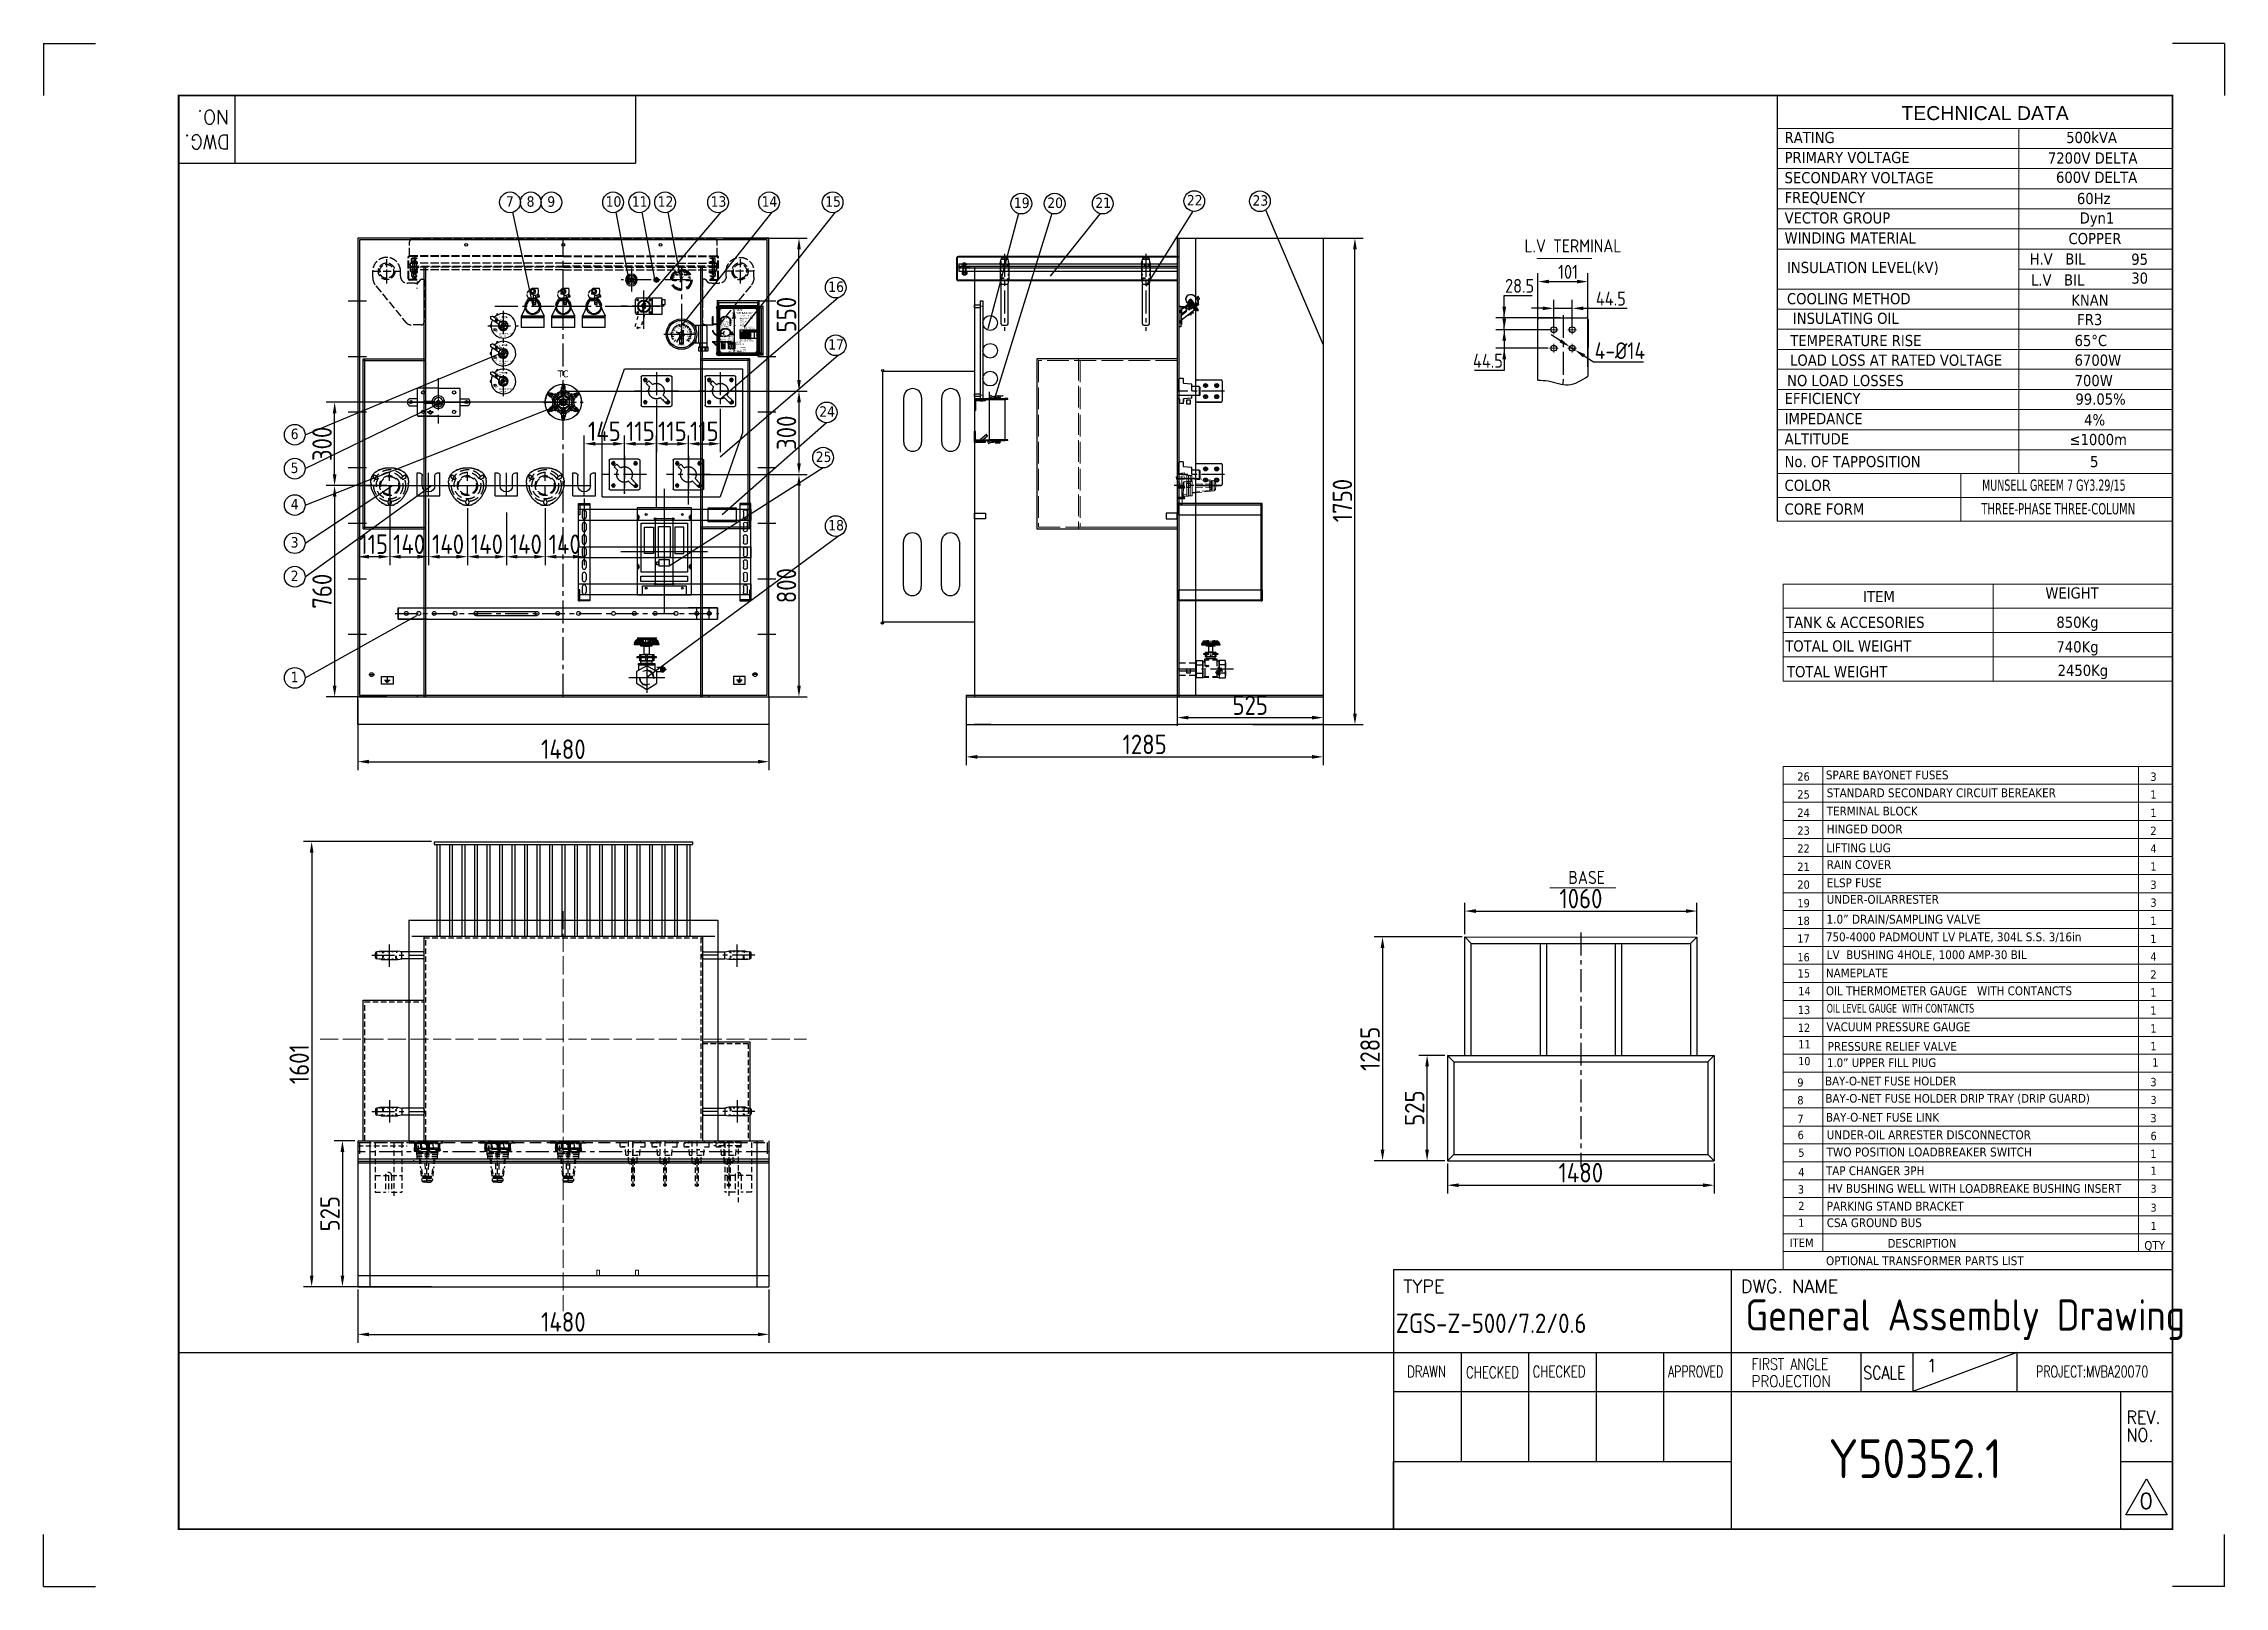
# Model space of a CAD drawing. Header units: millimetres. Extents: x 222663 to 230512, y -187965 to -182415.
import ezdxf
from ezdxf.enums import TextEntityAlignment as Align

# ---------------------------------------------------------------- set-up
doc = ezdxf.new("R2010")
doc.units = ezdxf.units.MM
doc.header["$LTSCALE"] = 13
for name, pattern in [('1 实线', [0]), ('2 虚线', [5.75, 4.5, -1.25]), ('4 点画线', [9, 6.25, -1.25, 0.25, -1.25]), ('ACAD_ISO02W100', [15, 12, -3]), ('ACAD_ISO03W100', [1.18, 0.47, -0.71]), ('ACAD_ISO04W100', [30, 24, -3, 0, -3]), ('CENTER', [50.8, 31.75, -6.35, 6.35, -6.35]), ('CENTER2', [1.125, 0.75, -0.125, 0.125, -0.125]), ('CENTERX2', [101.6, 63.5, -12.7, 12.7, -12.7]), ('DASHED', [0.75, 0.5, -0.25]), ('GEN3', [6.25, 5, -1.25]), ('HIDDEN', [9.525, 6.35, -3.175]), ('点画线', [18, 12, -2, 2, -2]), ('虚线', [2, 1, -1])]:
    doc.linetypes.add(name, pattern=pattern)
doc.layers.get('0').update_dxf_attribs({"color": 1, "linetype": 'CENTER'})
for name, color, linetype in [('01', 7, 'Continuous'), ('1', 4, 'Continuous'), ('10', 1, 'Continuous'), ('1轮廓实线层', 7, 'Continuous'), ('2', 3, 'Continuous'), ('2细线层', 4, 'Continuous'), ('3中心线层', 1, 'CENTER'), ('4', 2, 'HIDDEN'), ('4虚线层', 6, 'DASHED'), ('5剖面线层', 2, 'Continuous'), ('6文字层', 3, 'Continuous'), ('C00-00-00', 7, 'Continuous'), ('CORE', 5, 'Continuous'), ('HYJ1', 6, 'ACAD_ISO04W100'), ('HYJ3', 4, 'Continuous'), ('´ÖÊµÏß', 7, 'Continuous'), ('µã»®Ïß', 7, 'Continuous'), ('Ï¸ÊµÏß', 7, 'Continuous'), ('Ï¸Ïß', 7, 'Continuous'), ('中心线', 1, 'CENTER2'), ('粗实线', 4, 'Continuous'), ('细实线', 2, 'Continuous'), ('虚线', 6, 'HIDDEN'), ('铁心虚线', 1, 'DASHED')]:
    doc.layers.add(name, color=color, linetype=linetype)
for name, color, linetype, lineweight in [('2-0.13', 3, 'Continuous', 13), ('标注、文本', 3, 'Continuous', 25), ('粗线', 4, 'Continuous', 50), ('铁心', 3, 'Continuous', 0)]:
    doc.layers.add(name, color=color, linetype=linetype, lineweight=lineweight)
doc.layers.add('paper', color=254, linetype='Continuous', plot=False)
doc.layers.add('中心线层', color=1, linetype='点画线', lineweight=18, true_color=0xff0000)
doc.styles.add('11', font='')
doc.styles.add('PDF Arial', font='arial.ttf')
doc.styles.add('ROMANS', font='romans.shx', dxfattribs={"bigfont": 'whgtxt.shx'})
doc.styles.get("Standard").update_dxf_attribs({"font": 'gbenor.shx', "bigfont": 'gbcbig.shx'})
doc.styles.add('Tahoma$001', font='tahoma.ttf', dxfattribs={"height": 2.159784})
doc.styles.add('Tahoma_txtstyle_28.05_0_0', font='tahoma.ttf')
doc.styles.add('Tahoma_txtstyle_28.49_0_0', font='tahoma.ttf')
doc.styles.add('Tahoma_txtstyle_28.73_0_0', font='tahoma.ttf')
doc.styles.add('Tahoma_txtstyle_28.76_0_0', font='tahoma.ttf')
doc.styles.add('Tahoma_txtstyle_28.82_0_0', font='tahoma.ttf')
doc.styles.add('Tahoma_txtstyle_28.87_0_0', font='tahoma.ttf')
doc.styles.add('Tahoma_txtstyle_28.88_0_0', font='tahoma.ttf')
doc.styles.add('Tahoma_txtstyle_30.00_0_0', font='tahoma.ttf')
doc.styles.add('Tahoma_txtstyle_30.40_0_0', font='tahoma.ttf')
doc.styles.add('Tahoma_txtstyle_30.54_0_0', font='tahoma.ttf')
doc.styles.add('宋体', font='', dxfattribs={"width": 0.6})
doc.styles.get('11').set_extended_font_data('FangSong_GB2312')
doc.styles.get('宋体').set_extended_font_data('Microsoft YaHei')
doc.dimstyles.new('1$0', dxfattribs={"dimtxt": 3.5, "dimasz": 2.5, "dimexe": 1.5, "dimexo": 0, "dimgap": 0.5, "dimtad": 1, "dimtoh": 1, "dimdec": 1, "dimtxsty": 'Standard', "dimcen": 2.5, "dimclrd": 3, "dimclre": 3, "dimclrt": 3, "dimadec": 1, "dimazin": 0, "dimtfac": 1, "dimtdec": 1, "dimtmove": 0, "dimatfit": 2, "dimfxl": 1.5, "dimarcsym": 0})
doc.dimstyles.new('1-15', dxfattribs={"dimscale": 20, "dimtxt": 3.5, "dimasz": 2, "dimexe": 1.5, "dimexo": 0.5, "dimgap": 0.5, "dimtad": 1, "dimtoh": 1, "dimdec": 1, "dimdsep": 46, "dimtxsty": 'Standard', "dimcen": 2.5, "dimclrd": 3, "dimclre": 3, "dimclrt": 3, "dimadec": 0, "dimazin": 2, "dimtfac": 1, "dimtdec": 1, "dimtmove": 0, "dimatfit": 2, "dimfxl": 1, "dimarcsym": 0})
doc.dimstyles.new('1-20', dxfattribs={"dimscale": 20, "dimtxt": 3.5, "dimasz": 2, "dimexe": 1.5, "dimexo": 0.5, "dimgap": 0.5, "dimtad": 1, "dimtoh": 1, "dimdec": 1, "dimdsep": 46, "dimtxsty": 'Standard', "dimcen": 2.5, "dimclrd": 3, "dimclre": 3, "dimclrt": 3, "dimadec": 0, "dimazin": 2, "dimtfac": 1, "dimtdec": 1, "dimtmove": 0, "dimatfit": 2, "dimfxl": 1, "dimarcsym": 0})

msp = doc.modelspace()

# ---------------------------------------------------------------- texts
at = {"color": 4, "true_color": 0x00ffff}
for s, height, p in [('ZGS-Z-500/7.2/0.6', 70, (227529.5, -187053.9)), ('Y50352.1', 140, (229086.85, -187575.93))]:
    msp.add_text(s, height=height, dxfattribs=at).set_placement(p)
at = {"layer": '1', "color": 4}
msp.add_text('General Assembly Drawing', height=112.125, dxfattribs=at).set_placement((228787.96, -187045.07))
at = {"layer": '2', "style": 'ROMANS'}
for s, p in [('NO.', (223331.39, -182654.43)), ('DWG.', (223333.19, -182743.93))]:
    msp.add_text(s, height=50.456, rotation=180, dxfattribs=at).set_placement(p)
for s, height, p in [('TYPE', 46.719, (227556.49, -186909.11)), ('DWG. NAME', 46.719, (228771.18, -186909.11)), ('1', 46.72, (229438.81, -187194.86))]:
    msp.add_text(s, height=height, dxfattribs=at).set_placement(p)
for s, height, width, p in [('DRAWN', 41.112, 0.75, (227570.21, -187213.35)), ('CHECKED', 41.112, 0.75, (227782.32, -187215.96)), ('CHECKED', 41.112, 0.75, (228021.94, -187213.35)), ('APPROVED', 41.112, 0.7, (228509.04, -187213.35)), ('FIRST ANGLE', 41.1125, 0.8, (228809.96, -187186.58)), ('SCALE', 46.719, 0.8, (229211.65, -187220.46)), ('PROJECTION', 41.112, 0.86, (228809.96, -187248.2)), ('REV.', 46.719, 0.9, (230159.01, -187380.34)), ('NO.', 46.719, 0.9, (230159.01, -187444.05))]:
    msp.add_text(s, height=height, dxfattribs=dict(at, width=width)).set_placement(p)
at = {"layer": '2', "color": 3, "true_color": 0x00ff00, "style": 'ROMANS', "width": 0.7}
msp.add_text('PROJECT:MVBA20070', height=41.1125, dxfattribs=at).set_placement((229833.97, -187213.35))
at = {"layer": '2', "color": 4, "style": 'ROMANS'}
msp.add_text('0', height=56.06, dxfattribs=at).set_placement((230206.1, -187686.09))
at = {"layer": '标注、文本', "style": 'Tahoma$001'}
msp.add_text('TC', height=25, dxfattribs=at).set_placement((224513.41, -183615.81))
at = {"layer": '粗实线', "color": 0, "linetype": '1 实线', "lineweight": -3, "ltscale": 8, "char_height": 5.25, "attachment_point": 1}
for s, width, insert in [('100', 2.1118, (224936.14, -183420.67)), ('150', 2.1118, (224977, -183421.15)), ('50', 2.1118, (224916.03, -183453.65)), ('0', 2.1118, (224925.8, -183488.34)), ('0', 2.1118, (224931.11, -183463.44)), ('20', 2.1118, (224935.84, -183446.14)), ('-20', 2.1118, (224937.65, -183476.23)), ('40', 2.1118, (224945.98, -183435.7)), ('60', 2.1118, (224964.73, -183435.13)), ('120', 5.25, (224972.04, -183478.19)), ('100', 5.25, (224978.27, -183465.32)), ('80', 2.1118, (224978.25, -183448.5)), ('250', 2.1118, (224987.68, -183487.26)), ('200', 2.1118, (224997.26, -183453.28))]:
    msp.add_mtext_dynamic_manual_height_columns(s, width=width, gutter_width=1, heights=[0], dxfattribs=dict(at, insert=insert))
at = {"layer": '粗线', "color": 0, "linetype": '1 实线', "lineweight": -3, "ltscale": 8, "char_height": 5.2, "attachment_point": 1}
for s, insert in [('MBYWB01', (224946.42, -183414.34)), ('带接点油温表', (224944.15, -183499.41))]:
    msp.add_mtext_dynamic_manual_height_columns(s, width=29.4094, gutter_width=65, heights=[0], dxfattribs=dict(at, insert=insert))
at = {"layer": '铁心'}
for s, height, style, p in [('TECHNICAL DATA', 50.0699, 'PDF Arial', (229349.06, -182690.34)), ('RATING', 40.19, 'Tahoma$001', (228928.64, -182772.94)), ('500kVA', 40.19, 'Tahoma$001', (229942.04, -182772.94)), ('PRIMARY VOLTAGE', 40.1901, 'Tahoma$001', (228928.64, -182844.95)), ('7200V DELTA', 40.1901, 'Tahoma$001', (229876.18, -182846.93)), ('600V DELTA', 40.19, 'Tahoma$001', (229905.46, -182916.22)), ('SECONDARY VOLTAGE', 40.1901, 'Tahoma$001', (228928.64, -182917.65)), ('FREQUENCY', 40.19, 'Tahoma$001', (228928.64, -182988.97)), ('60Hz', 40.19, 'Tahoma$001', (229980.73, -182992.67)), ('7', 37.59, 'Tahoma$001', (224326.66, -183002.01)), ('8', 37.59, 'Tahoma$001', (224401.15, -183002.01)), ('9', 37.59, 'Tahoma$001', (224475.63, -183002.01)), ('10', 37.589, 'Tahoma$001', (224685.68, -183002.01)), ('11', 37.589, 'Tahoma$001', (224779.89, -183002.01)), ('12', 37.589, 'Tahoma$001', (224872.96, -183002.01)), ('13', 37.589, 'Tahoma$001', (225063.65, -183002.01)), ('14', 37.589, 'Tahoma$001', (225247.08, -183002.01)), ('15', 37.589, 'Tahoma$001', (225475.9, -183002.01)), ('19', 37.589, 'Tahoma$001', (226155.01, -183006.66)), ('20', 37.589, 'Tahoma$001', (226275.02, -183006.66)), ('21', 37.589, 'Tahoma$001', (226447.85, -183006.66)), ('22', 37.589, 'Tahoma$001', (226777.45, -182997.46)), ('23', 37.589, 'Tahoma$001', (227013.77, -182998.26)), ('VECTOR GROUP', 40.1901, 'Tahoma$001', (228928.64, -183062.35)), ('Dyn1', 40.19, 'Tahoma$001', (229990.57, -183062.63)), ('WINDING MATERIAL', 40.1901, 'Tahoma$001', (228928.64, -183134.36)), ('COPPER', 40.19, 'Tahoma$001', (229950.39, -183136.68)), ('95', 40.19, 'Tahoma$001', (230176.3, -183211.01)), ('INSULATION LEVEL(kV)', 40.1901, 'Tahoma$001', (228937.28, -183240.61)), ('30', 40.19, 'Tahoma$001', (230176.39, -183278.93)), ('16', 37.589, 'Tahoma$001', (225486.88, -183308.72)), ('COOLING METHOD', 40.1901, 'Tahoma$001', (228937.28, -183352.92)), ('KNAN', 40.19, 'Tahoma$001', (229960.37, -183358.12)), ('17', 37.589, 'Tahoma$001', (225486.88, -183516.33)), ('24', 37.589, 'Tahoma$001', (225454.38, -183757.68)), ('EFFICIENCY', 40.19, 'Tahoma$001', (228928.64, -183711.8)), ('99.05%%%', 40.19, 'Tahoma$001', (229975.35, -183714.13)), ('6', 37.59, 'Tahoma$001', (223552.05, -183838.08)), ('ALTITUDE', 40.19, 'Tahoma$001', (228928.64, -183857.19)), ('IMPEDANCE', 40.19, 'Tahoma$001', (228928.64, -183784.5)), ('4%%%', 40.19, 'Tahoma$001', (230006.9, -183788.68)), ('25', 37.589, 'Tahoma$001', (225441.65, -183920.44)), ('≤1000m', 40.19, 'Tahoma$001', (229954.15, -183859.52)), ('5', 37.59, 'Tahoma$001', (223552.05, -183960.22)), ('No. OF TAPPOSITION', 40.1901, 'Tahoma$001', (228928.58, -183939.04)), ('5', 40.19, 'Tahoma$001', (230028.13, -183939.04)), ('COLOR', 40.19, 'Tahoma$001', (228928.58, -184024.34)), ('4', 37.59, 'Tahoma$001', (223552.05, -184091.22)), ('18', 37.589, 'Tahoma$001', (225486.88, -184166.67)), ('3', 37.59, 'Tahoma$001', (223552.05, -184228.16)), ('2', 37.59, 'Tahoma$001', (223552.05, -184348.81)), ('1', 37.59, 'Tahoma$001', (223552.05, -184712.88)), (' SPARE BAYONET FUSES ', 31.5647, 'Tahoma$001', (229065.53, -185061.96)), ('3', 29.83, 'Tahoma$001', (230245.22, -185067.54)), ('STANDARD SECONDARY CIRCUIT BEREAKER', 31.5647, 'Tahoma$001', (229080.38, -185126.35)), ('1', 29.83, 'Tahoma$001', (230245.22, -185131.93)), ('TERMINAL BLOCK ', 31.5647, 'Tahoma$001', (229080.38, -185192.08)), ('HINGED DOOR', 31.5647, 'Tahoma$001', (229080.38, -185256.47)), ('1', 29.83, 'Tahoma$001', (230245.22, -185197.66)), ('LIFTING LUG', 31.5608, 'Tahoma$001', (229078.43, -185324.3)), ('4', 29.83, 'Tahoma$001', (230245.22, -185326.18)), ('2', 29.83, 'Tahoma$001', (230245.22, -185262.06)), ('RAIN COVER', 31.565, 'Tahoma$001', (229080.38, -185384.46)), ('1', 29.83, 'Tahoma$001', (230245.22, -185390.58)), ('ELSP FUSE', 31.565, 'Tahoma$001', (229080.38, -185450.19)), ('3', 29.83, 'Tahoma$001', (230245.22, -185456.31)), ('3', 29.83, 'Tahoma$001', (230245.22, -185520.44)), ('750-4000 PADMOUNT LV PLATE, 304L S.S. 3/16in', 31.5734, 'Tahoma$001', (229077.23, -185644.66)), ('1.0” DRAIN/SAMPLING VALVE', 32.0385, 'Tahoma$001', (229079.49, -185581.29)), ('1', 29.83, 'Tahoma$001', (230245.1, -185651.08)), ('1', 29.83, 'Tahoma$001', (230245.22, -185585.9)), ('4', 29.83, 'Tahoma$001', (230245.22, -185714.69)), ('NAMEPLATE', 31.573, 'Tahoma$001', (229077.35, -185774.53)), ('2', 29.83, 'Tahoma$001', (230245.22, -185779.08)), ('OIL THERMOMETER GAUGE   WITH CONTANCTS', 31.5734, 'Tahoma$001', (229077.35, -185838.65)), ('1', 29.83, 'Tahoma$001', (230245.22, -185843.48)), ('VACUUM PRESSURE GAUGE', 31.6064, 'Tahoma_txtstyle_30.54_0_0', (229079.42, -185968.16)), ('1', 29.83, 'Tahoma$001', (230245.22, -185908.94)), ('PRESSURE RELIEF VALVE ', 31.4681, 'Tahoma_txtstyle_30.40_0_0', (229083.91, -186038.66)), ('1', 29.83, 'Tahoma$001', (230245.22, -185973.07)), ('1', 29.83, 'Tahoma$001', (230245.22, -186037.19)), ('1.0” UPPER FILL PIUG ', 31.1257, 'Tahoma$001', (229081.08, -186096.93)), ('1', 29.83, 'Tahoma$001', (230251.66, -186095.36)), ('BAY-O-NET FUSE HOLDER', 31.05, 'Tahoma_txtstyle_30.00_0_0', (229074.64, -186163.04)), ('3', 29.83, 'Tahoma$001', (230245.22, -186165.98)), ('BAY-O-NET FUSE HOLDER DRIP TRAY (DRIP GUARD)', 31.1257, 'Tahoma$001', (229075.76, -186225.23)), ('BAY-O-NET FUSE LINK', 31.5734, 'Tahoma$001', (229077.35, -186293.56)), ('UNDER-OIL ARRESTER DISCONNECTOR', 31.7881, 'Tahoma$001', (229080.4, -186356.7)), ('3', 29.83, 'Tahoma$001', (230245.22, -186295.84)), ('TWO POSITION LOADBREAKER SWITCH', 32.0385, 'Tahoma$001', (229079.44, -186418.85)), ('6', 29.83, 'Tahoma$001', (230245.6, -186359.98)), ('1', 29.83, 'Tahoma$001', (230245.17, -186424.25)), ('TAP CHANGER 3PH', 31.5734, 'Tahoma$001', (229077.35, -186485.8)), ('1', 28.52, 'Tahoma$001', (230245.99, -186484.6)), ('HV BUSHING WELL WITH LOADBREAKE BUSHING INSERT', 31.5734, 'Tahoma$001', (229084.01, -186549.65)), ('3', 28.52, 'Tahoma$001', (230245.99, -186549)), ('CSA GROUND BUS', 31.4681, 'Tahoma_txtstyle_30.40_0_0', (229080.56, -186672.96)), ('PARKING STAND BRACKET', 31.6311, 'Tahoma$001', (229080.38, -186613.37)), ('3', 28.43, 'Tahoma$001', (230246.01, -186617.29)), ('ITEM', 30.523, 'Tahoma$001', (228946.86, -186744.6)), ('DESCRIPTION', 31.0414, 'Tahoma$001', (229299.39, -186746.73)), ('1', 28.43, 'Tahoma$001', (230246.01, -186683.02)), ('OPTIONAL TRANSFORMER PARTS LIST', 31.7927, 'Tahoma$001', (229077.71, -186809.79)), ('QTY', 31.33, 'Tahoma$001', (230223.37, -186754.48))]:
    msp.add_text(s, height=height, dxfattribs=dict(at, style=style)).set_placement(p)
for s, height, p in [('L.V TERMINAL', 47.2491, (227992.83, -183166.52)), ('BASE', 47.249, (228150.47, -185438.72))]:
    msp.add_text(s, height=height, dxfattribs=at).set_placement(p)
at = {"layer": '铁心', "style": 'Tahoma$001'}
for s, height, p in [('H.V   BIL', 40.19, (229911.05, -183190.15)), ('L.V   BIL', 40.19, (229911.36, -183265.45)), ('INSULATING OIL', 40.1901, (229148.97, -183403.45)), ('FR3', 40.19, (230026.97, -183407.94)), ('TEMPERATURE RISE ', 40.1901, (229192.66, -183483.39)), ('LOAD LOSS AT RATED VOLTAGE', 40.1901, (229330.04, -183554.03)), ('NO LOAD LOSSES', 40.1901, (229147.49, -183627.41))]:
    msp.add_text(s, height=height, dxfattribs=at).set_placement(p, align=Align.MIDDLE)
for s, p in [('65%%DC', (229972.4, -183483.33)), ('6700W', (229972.4, -183553.96)), ('700W', (229972.4, -183627.34))]:
    msp.add_text(s, height=40.19, dxfattribs=at).set_placement(p, align=Align.MIDDLE_LEFT)
at = {"layer": '铁心', "color": 3, "true_color": 0x00ff00, "style": 'Tahoma$001'}
for s, height, width, p in [('MUNSELL GREEM 7 GY3.29/15', 40.1901, 0.72, (229639.63, -184023.73)), ('OIL LEVEL GAUGE  WITH CONTANCTS', 31.5647, 0.76, (229080.38, -185901.49))]:
    msp.add_text(s, height=height, dxfattribs=dict(at, width=width)).set_placement(p)
at = {"layer": '铁心', "color": 3, "true_color": 0x00ff00}
for s, height, style, p in [('CORE FORM', 40.19, 'Tahoma$001', (228928.58, -184109.63)), ('ITEM', 40.19, 'Tahoma$001', (229211.61, -184424.53)), ('TANK & ACCESORIES', 40.1901, 'Tahoma$001', (228934.13, -184517.16)), ('850Kg', 40.19, 'Tahoma$001', (229906.84, -184516.95)), ('TOTAL OIL WEIGHT', 40.1901, 'Tahoma$001', (228931.05, -184602.31)), ('740Kg', 40.19, 'Tahoma$001', (229907.09, -184605.24)), ('TOTAL WEIGHT', 40.1901, 'Tahoma$001', (228937.2, -184694.77)), ('2450Kg', 40.19, 'Tahoma$001', (229911.23, -184690.05)), ('26', 29.882, 'Tahoma_txtstyle_28.87_0_0', (228974.51, -185066.98)), ('25', 29.882, 'Tahoma_txtstyle_28.87_0_0', (228974.51, -185131.37)), ('24', 29.882, 'Tahoma_txtstyle_28.87_0_0', (228974.51, -185197.1)), ('23', 29.882, 'Tahoma_txtstyle_28.87_0_0', (228974.51, -185261.5)), ('22', 29.882, 'Tahoma_txtstyle_28.87_0_0', (228974.51, -185325.89)), ('21', 29.882, 'Tahoma_txtstyle_28.87_0_0', (228974.51, -185391.62)), ('20', 29.882, 'Tahoma_txtstyle_28.87_0_0', (228974.51, -185455.75)), ('19', 29.487, 'Tahoma_txtstyle_28.49_0_0', (228974.95, -185522.56)), ('UNDER-OILARRESTER', 31.5286, 'Tahoma$001', (229080.38, -185509.66)), ('18', 29.882, 'Tahoma_txtstyle_28.87_0_0', (228974.51, -185586.19)), ('17', 29.882, 'Tahoma_txtstyle_28.87_0_0', (228974.51, -185650)), ('16', 29.487, 'Tahoma_txtstyle_28.49_0_0', (228974.95, -185716.81)), ('LV  BUSHING 4HOLE, 1000 AMP-30 BIL', 31.5647, 'Tahoma$001', (229080.38, -185708.84)), ('15', 29.834, 'Tahoma_txtstyle_28.82_0_0', (228975.54, -185775.03)), ('14', 29.764, 'Tahoma_txtstyle_28.76_0_0', (228977.92, -185838.58)), ('13', 29.733, 'Tahoma_txtstyle_28.73_0_0', (228976.24, -185906.55)), ('12', 29.733, 'Tahoma_txtstyle_28.73_0_0', (228976.24, -185970.68)), ('11', 29.834, 'Tahoma_txtstyle_28.82_0_0', (228977.92, -186030.26)), ('10', 29.027, 'Tahoma_txtstyle_28.05_0_0', (228977.92, -186090.36)), ('9', 29.88, 'Tahoma_txtstyle_28.87_0_0', (228974.51, -186167.61)), ('8', 29.88, 'Tahoma_txtstyle_28.87_0_0', (228974.51, -186231.42)), ('3', 28.43, 'Tahoma$001', (230246.09, -186229.53)), ('7', 29.49, 'Tahoma_txtstyle_28.49_0_0', (228974.95, -186298.23)), ('6', 29.83, 'Tahoma_txtstyle_28.82_0_0', (228975.54, -186356.45)), ('5', 29.76, 'Tahoma_txtstyle_28.76_0_0', (228977.92, -186420)), ('4', 29.89, 'Tahoma_txtstyle_28.88_0_0', (228977.92, -186489.95)), ('3', 29.73, 'Tahoma_txtstyle_28.73_0_0', (228976.24, -186552.1)), ('2', 29.83, 'Tahoma_txtstyle_28.82_0_0', (228977.92, -186611.68)), ('1', 29.03, 'Tahoma_txtstyle_28.05_0_0', (228977.92, -186671.78))]:
    msp.add_text(s, height=height, dxfattribs=dict(at, style=style)).set_placement(p)
at = {"layer": '铁心', "style": 'Tahoma$001', "width": 0.76}
msp.add_text('THREE-PHASE THREE-COLUMN', height=40.1901, dxfattribs=at).set_placement((229636.55, -184108.68))
at = {"layer": '铁心', "color": 3, "true_color": 0x00ff00, "insert": (229867.28, -184371.43), "char_height": 40.19, "width": 467.3314, "attachment_point": 1, "style": 'Tahoma$001'}
msp.add_mtext('WEIGHT', dxfattribs=at)

# ---------------------------------------------------------------- blocks, each defined once
blk = doc.blocks.new('*D2093')
at = {"layer": 'Defpoints', "color": 0, "lineweight": -3, "transparency": 16777216}
for p in [(228221.1, -183271.4), (228041.1, -183601.4), (228221.1, -183587.7)]:
    blk.add_point(p, dxfattribs=at)
at = {"layer": '标注、文本', "color": 3, "lineweight": -2, "transparency": 16777216}
for p, q in [((228041.1, -183591.4), (228041.1, -183241.4)), ((228221.1, -183577.7), (228221.1, -183241.4)), ((228081.1, -183271.4), (228181.1, -183271.4))]:
    blk.add_line(p, q, dxfattribs=at)
at = {"layer": '标注、文本', "color": 3, "lineweight": -3, "transparency": 16777216}
for points in [[(228081.1, -183264.7), (228081.1, -183278), (228041.1, -183271.4)], [(228181.1, -183264.7), (228181.1, -183278), (228221.1, -183271.4)]]:
    blk.add_solid(points, dxfattribs=at)
at = {"layer": '标注、文本', "color": 3, "transparency": 16777216, "insert": (228149.3, -183236.4), "char_height": 50, "attachment_point": 5}
blk.add_mtext('101', dxfattribs=at)
blk = doc.blocks.new('*D2094')
at = {"layer": 'Defpoints', "color": 0, "lineweight": -3, "transparency": 16777216}
for p in [(227919.7, -183401.7), (228131.2, -183401.7), (228097.8, -183444.5)]:
    blk.add_point(p, dxfattribs=at)
at = {"layer": '标注、文本', "color": 3, "lineweight": -2, "transparency": 16777216}
for p, q in [((227919.7, -183361.7), (227919.7, -183321.7)), ((227919.7, -183321.7), (228020, -183321.7)), ((228121.2, -183401.7), (227889.7, -183401.7)), ((227919.7, -183444.5), (227919.7, -183401.7)), ((228087.8, -183444.5), (227889.7, -183444.5)), ((227919.7, -183484.5), (227919.7, -183524.5))]:
    blk.add_line(p, q, dxfattribs=at)
at = {"layer": '标注、文本', "color": 3, "lineweight": -3, "transparency": 16777216}
for points in [[(227913, -183361.7), (227926.4, -183361.7), (227919.7, -183401.7)], [(227913, -183484.5), (227926.4, -183484.5), (227919.7, -183444.5)]]:
    blk.add_solid(points, dxfattribs=at)
at = {"layer": '标注、文本', "color": 3, "transparency": 16777216, "insert": (227974.9, -183286.7), "char_height": 50, "attachment_point": 5}
blk.add_mtext('28.5', dxfattribs=at)
blk = doc.blocks.new('*D2095')
at = {"layer": 'Defpoints', "color": 0, "lineweight": -3, "transparency": 16777216}
for p in [(228164.6, -183367.6), (228097.8, -183444.5), (228164.6, -183444.5)]:
    blk.add_point(p, dxfattribs=at)
at = {"layer": '标注、文本', "color": 3, "lineweight": -2, "transparency": 16777216}
for p, q in [((228097.8, -183434.5), (228097.8, -183337.6)), ((228164.6, -183434.5), (228164.6, -183337.6)), ((228057.8, -183367.6), (228017.8, -183367.6)), ((228097.8, -183367.6), (228164.6, -183367.6)), ((228204.6, -183367.6), (228362.1, -183367.6))]:
    blk.add_line(p, q, dxfattribs=at)
at = {"layer": '标注、文本', "color": 3, "lineweight": -3, "transparency": 16777216}
for points in [[(228057.8, -183360.9), (228057.8, -183374.2), (228097.8, -183367.6)], [(228204.6, -183360.9), (228204.6, -183374.2), (228164.6, -183367.6)]]:
    blk.add_solid(points, dxfattribs=at)
at = {"layer": '标注、文本', "color": 3, "transparency": 16777216, "insert": (228303.3, -183332.6), "char_height": 50, "attachment_point": 5}
blk.add_mtext('44.5', dxfattribs=at)
blk = doc.blocks.new('*D2096')
at = {"layer": 'Defpoints', "color": 0, "lineweight": -3, "transparency": 16777216}
for p in [(228097.8, -183444.5), (227919.7, -183511.2), (228087.3, -183511.2)]:
    blk.add_point(p, dxfattribs=at)
at = {"layer": '标注、文本', "color": 3, "lineweight": -2, "transparency": 16777216}
for p, q in [((227919.7, -183404.5), (227919.7, -183364.5)), ((228087.8, -183444.5), (227889.7, -183444.5)), ((227919.7, -183444.5), (227919.7, -183511.2)), ((228077.3, -183511.2), (227889.7, -183511.2)), ((227919.7, -183551.2), (227919.7, -183591.2)), ((227919.7, -183591.2), (227812.1, -183591.2))]:
    blk.add_line(p, q, dxfattribs=at)
at = {"layer": '标注、文本', "color": 3, "lineweight": -3, "transparency": 16777216}
for points in [[(227913, -183404.5), (227926.4, -183404.5), (227919.7, -183444.5)], [(227913, -183551.2), (227926.4, -183551.2), (227919.7, -183511.2)]]:
    blk.add_solid(points, dxfattribs=at)
at = {"layer": '标注、文本', "color": 3, "transparency": 16777216, "insert": (227860.9, -183556.2), "char_height": 50, "attachment_point": 5}
blk.add_mtext('44.5 ', dxfattribs=at)
blk = doc.blocks.new('*D2107')
at = {"layer": 'Defpoints', "color": 0, "lineweight": -3, "transparency": 16777216}
for p in [(228613.4, -185536), (227777.8, -185628.9), (228613.4, -185630.1)]:
    blk.add_point(p, dxfattribs=at)
at = {"layer": '标注、文本', "color": 3, "lineweight": -2, "transparency": 16777216}
for p, q in [((227777.8, -185618.9), (227777.8, -185506)), ((227817.8, -185536), (228573.4, -185536)), ((228613.4, -185620.1), (228613.4, -185506))]:
    blk.add_line(p, q, dxfattribs=at)
at = {"layer": '标注、文本', "color": 3, "lineweight": -3, "transparency": 16777216}
for points in [[(227817.8, -185529.3), (227817.8, -185542.7), (227777.8, -185536)], [(228573.4, -185529.3), (228573.4, -185542.7), (228613.4, -185536)]]:
    blk.add_solid(points, dxfattribs=at)
at = {"layer": '标注、文本', "color": 3, "transparency": 16777216, "insert": (228195.6, -185491), "char_height": 70, "attachment_point": 5}
blk.add_mtext('1060', dxfattribs=at)
blk = doc.blocks.new('*D2108')
at = {"layer": 'Defpoints', "color": 0, "lineweight": -3, "transparency": 16777216}
for p in [(227777.8, -185628.9), (227481.7, -186434.4), (227715.3, -186434.4)]:
    blk.add_point(p, dxfattribs=at)
at = {"layer": '标注、文本', "color": 3, "lineweight": -2, "transparency": 16777216}
for p, q in [((227767.8, -185628.9), (227451.7, -185628.9)), ((227481.7, -185668.9), (227481.7, -186394.4)), ((227705.3, -186434.4), (227451.7, -186434.4))]:
    blk.add_line(p, q, dxfattribs=at)
at = {"layer": '标注、文本', "color": 3, "lineweight": -3, "transparency": 16777216}
for points in [[(227475, -185668.9), (227488.4, -185668.9), (227481.7, -185628.9)], [(227475, -186394.4), (227488.4, -186394.4), (227481.7, -186434.4)]]:
    blk.add_solid(points, dxfattribs=at)
at = {"layer": '标注、文本', "color": 3, "transparency": 16777216, "insert": (227436.7, -186031.6), "char_height": 70, "attachment_point": 5, "rotation": 90}
blk.add_mtext('1285', dxfattribs=at)
blk = doc.blocks.new('*D2109')
at = {"layer": 'Defpoints', "color": 0, "lineweight": -3, "transparency": 16777216}
for p in [(227642, -186055.2), (227715.3, -186055.2), (227715.3, -186434.4)]:
    blk.add_point(p, dxfattribs=at)
at = {"layer": '标注、文本', "color": 3, "lineweight": -2, "transparency": 16777216}
for p, q in [((227705.3, -186055.2), (227612, -186055.2)), ((227642, -186394.4), (227642, -186095.2)), ((227705.3, -186434.4), (227612, -186434.4))]:
    blk.add_line(p, q, dxfattribs=at)
at = {"layer": '标注、文本', "color": 3, "lineweight": -3, "transparency": 16777216}
for points in [[(227635.3, -186095.2), (227648.7, -186095.2), (227642, -186055.2)], [(227635.3, -186394.4), (227648.7, -186394.4), (227642, -186434.4)]]:
    blk.add_solid(points, dxfattribs=at)
at = {"layer": '标注、文本', "color": 3, "transparency": 16777216, "insert": (227597, -186244.8), "char_height": 70, "attachment_point": 5, "rotation": 90}
blk.add_mtext('525 ', dxfattribs=at)
blk = doc.blocks.new('*D2110')
at = {"layer": 'Defpoints', "color": 0, "lineweight": -3, "transparency": 16777216}
for p in [(227715.3, -186434.4), (228675.3, -186434.4), (228675.3, -186522.3)]:
    blk.add_point(p, dxfattribs=at)
at = {"layer": '标注、文本', "color": 3, "lineweight": -2, "transparency": 16777216}
for p, q in [((227715.3, -186444.4), (227715.3, -186552.3)), ((228675.3, -186444.4), (228675.3, -186552.3)), ((227755.3, -186522.3), (228635.3, -186522.3))]:
    blk.add_line(p, q, dxfattribs=at)
at = {"layer": '标注、文本', "color": 3, "lineweight": -3, "transparency": 16777216}
for points in [[(227755.3, -186515.7), (227755.3, -186529), (227715.3, -186522.3)], [(228635.3, -186515.7), (228635.3, -186529), (228675.3, -186522.3)]]:
    blk.add_solid(points, dxfattribs=at)
at = {"layer": '标注、文本', "color": 3, "transparency": 16777216, "insert": (228195.3, -186477.3), "char_height": 70, "attachment_point": 5}
blk.add_mtext('1480', dxfattribs=at)
blk = doc.blocks.new('*D2097')
at = {"layer": 'Defpoints', "color": 0, "lineweight": -3, "transparency": 16777216}
for p in [(228155.6, -183505.8), (228173.3, -183517)]:
    blk.add_point(p, dxfattribs=at)
at = {"layer": '标注、文本', "color": 3, "lineweight": -2, "transparency": 16777216}
for p, q in [((228121.9, -183484.3), (228088.1, -183462.9)), ((228155.6, -183505.8), (228173.3, -183517)), ((228207.1, -183538.5), (228240.9, -183560)), ((228240.9, -183560), (228420.9, -183560))]:
    blk.add_line(p, q, dxfattribs=at)
at = {"layer": '标注、文本', "color": 3, "lineweight": -3, "transparency": 16777216}
for points in [[(228125.4, -183478.7), (228118.3, -183490), (228155.6, -183505.8)], [(228210.7, -183532.9), (228203.5, -183544.1), (228173.3, -183517)]]:
    blk.add_solid(points, dxfattribs=at)
at = {"layer": '标注、文本', "color": 3, "transparency": 16777216, "insert": (228335.9, -183520), "char_height": 60, "attachment_point": 5}
blk.add_mtext('4-%%C14', dxfattribs=at)
blk = doc.blocks.new('A$C03F92070')
at = {"layer": '4虚线层', "ltscale": 5}
for p, q in [((16.5, 94.8), (10.9, 98)), ((16.4, 107.6), (22, 104.3)), ((67.8, 40.2), (67.8, 116)), ((113.7, 104.3), (119.3, 107.6)), ((124.8, 98), (119.2, 94.8)), ((23.3, 71.5), (112.4, 71.5)), ((62.3, 8.9), (62.3, 15.4)), ((73.3, 15.4), (73.3, 8.9))]:
    blk.add_line(p, q, dxfattribs=at)
for radius in [57.5, 48, 36, 32.5]:
    blk.add_circle((67.8, 71.5), radius, dxfattribs=at)
at = {"layer": '4虚线层', "ltscale": 5, "extrusion": (0, 0, -1)}
for centre, radius, start, end in [((-90, 83.1), 90, 358.61821, 4.5479), ((-90, 83.1), 90, 7.76573, 8.91687), ((-67.8, 71.5), 71.5, 20.96454, 39.03546), ((-68.8, 46.5), 90, 51.08313, 52.23427), ((-68.8, 46.5), 90, 55.4521, 61.38179), ((-68.8, 46.5), 90, 64.92451, 71.02185), ((-62.3, 65.4), 70, 71.02185, 87.94531), ((-67.8, -88), 223.5, 87.94531, 92.05469), ((-73.4, 65.4), 70, 92.05469, 108.97815), ((-66.9, 46.5), 90, 108.97815, 115.07549), ((-66.9, 46.5), 90, 118.61821, 124.5479), ((-66.9, 46.5), 90, 127.76573, 128.91687), ((-67.8, 71.5), 71.5, 140.96454, 159.03546), ((-45.7, 83.1), 90, 171.08313, 172.23427), ((-45.7, 83.1), 90, 175.4521, 181.38179), ((-90, 83.1), 90, 349.46719, 355.07549), ((-70.3, 79.5), 70, 331.9245, 349.46719), ((-205.8, 151.7), 223.5, 327.65027, 331.9245), ((-76.1, 69.6), 70, 310.17076, 327.65027), ((-89, 84.9), 90, 304.92451, 310.17076), ((-89, 84.9), 90, 295.4521, 301.38179), ((-89, 84.9), 90, 291.08313, 292.23427), ((-67.8, 71.5), 71.5, 260.96454, 279.03546), ((-46.7, 84.9), 90, 247.76573, 248.91687), ((-46.7, 84.9), 90, 238.61821, 244.5479), ((-46.7, 84.9), 90, 233.02623, 235.07549), ((-58.7, 68.9), 70, 212.35682, 233.02623), ((71, 151), 223.5, 207.21776, 212.35682), ((-65.6, 80.8), 70, 186.60228, 207.21776), ((-45.7, 83.1), 90, 184.92451, 186.60228)]:
    blk.add_arc(centre, radius, start, end, dxfattribs=at)
at = {"layer": '4虚线层', "ltscale": 5}
for centre, start, end in [((13.6, 102.8), 60, 240), ((19.2, 99.6), 240, 60), ((116.5, 99.6), 120, 300), ((122.1, 102.8), 300, 120), ((67.8, 15.4), 0, 180), ((67.8, 8.9), 180, 0)]:
    blk.add_arc(centre, 5.5, start, end, dxfattribs=at)
for points, knots in [([(0, 81.2), (0, 81.2), (0, 81.2), (0, 81.1), (0, 81.1), (0, 81.1), (0, 81), (0, 80.8), (0, 80.7), (0, 80.4), (0, 80.2), (0.1, 79.8), (0.1, 79.7), (0.1, 79.2), (0.1, 79), (0.1, 78.6), (0.1, 78.4), (0.1, 77.9), (0.2, 77.7), (0.2, 77.3), (0.2, 77.1), (0.2, 76.7), (0.2, 76.5), (0.3, 76.1), (0.3, 76), (0.3, 75.7), (0.3, 75.5), (0.3, 75.3), (0.3, 75.3), (0.3, 75.2), (0.3, 75.2), (0.3, 75.2), (0.3, 75.2), (0.3, 75.2)], [0, 0, 0, 0, 0.005743, 0.005743, 0.043766, 0.043766, 0.119813, 0.119813, 0.195859, 0.195859, 0.271906, 0.271906, 0.347952, 0.347952, 0.423999, 0.423999, 0.500046, 0.500046, 0.576092, 0.576092, 0.652139, 0.652139, 0.728185, 0.728185, 0.804232, 0.804232, 0.880279, 0.880279, 0.956325, 0.956325, 0.994349, 0.994349, 1, 1, 1, 1]), ([(0, 81), (0, 80.9), (0, 80.8), (0.1, 80.6), (0.1, 80.5), (0.2, 80.2), (0.3, 80), (0.5, 79.5), (0.6, 79.2), (0.8, 78.7), (0.8, 78.4), (0.9, 78), (0.9, 77.8), (1, 77.5), (1, 77.4), (0.9, 77.1), (0.9, 77), (0.8, 76.7), (0.8, 76.6), (0.7, 76.3), (0.6, 76.2), (0.5, 76), (0.5, 75.9), (0.4, 75.8), (0.4, 75.7), (0.3, 75.5), (0.3, 75.5), (0.3, 75.4)], [0, 0, 0, 0, 0.0625, 0.0625, 0.125, 0.125, 0.25, 0.25, 0.375, 0.375, 0.5, 0.5, 0.5625, 0.5625, 0.625, 0.625, 0.6875, 0.6875, 0.75, 0.75, 0.8125, 0.8125, 0.875, 0.875, 0.9375, 0.9375, 1, 1, 1, 1]), ([(0.5, 92.8), (0.5, 92.7), (0.5, 92.6), (0.5, 92.4), (0.5, 92.3), (0.4, 92.1), (0.4, 91.9), (0.4, 91.7), (0.4, 91.3), (0.3, 90.9), (0.3, 90.5), (0.3, 90.3), (0.3, 90.3), (0.3, 90.2)], [0, 0, 0, 0, 0.05466, 0.108897, 0.162889, 0.216817, 0.270864, 0.325211, 0.488741, 0.649833, 0.813717, 0.974388, 1, 1, 1, 1]), ([(0.7, 94.3), (0.7, 94.2), (0.7, 94.1), (0.6, 94), (0.6, 93.8), (0.6, 93.6), (0.6, 93.5), (0.6, 93.3), (0.6, 93.1), (0.5, 93), (0.5, 92.8), (0.5, 92.8)], [0, 0, 0, 0, 0.111498, 0.221956, 0.331773, 0.441359, 0.551122, 0.661472, 0.77281, 0.885527, 1, 1, 1, 1]), ([(0.7, 94.7), (0.7, 94.6), (0.7, 94.6), (0.7, 94.5), (0.7, 94.4), (0.7, 94.3), (0.7, 94.3)], [0, 0, 0, 0, 0.248829, 0.498052, 0.748251, 1, 1, 1, 1]), ([(0.8, 95.3), (0.8, 95.3), (0.8, 95.2), (0.8, 95.2), (0.8, 95.1), (0.8, 95), (0.8, 95)], [0, 0, 0, 0, 0.190297, 0.457484, 0.727058, 1, 1, 1, 1]), ([(13.9, 117.8), (13.9, 117.8), (13.9, 117.8), (13.8, 117.7), (13.8, 117.7), (13.7, 117.6), (13.7, 117.6)], [0, 0, 0, 0, 0.272943, 0.542517, 0.809704, 1, 1, 1, 1]), ([(14.2, 118), (14.2, 118), (14.1, 118), (14.1, 117.9), (14, 117.9), (14, 117.8), (13.9, 117.8)], [0, 0, 0, 0, 0.251777, 0.501943, 0.751136, 1, 1, 1, 1]), ([(14.6, 118.3), (14.5, 118.2), (14.5, 118.2), (14.4, 118.1), (14.3, 118.1), (14.2, 118), (14.2, 118)], [0, 0, 0, 0, 0.251749, 0.501948, 0.751171, 1, 1, 1, 1]), ([(15.7, 119.2), (15.7, 119.1), (15.6, 119), (15.5, 118.9), (15.3, 118.8), (15.2, 118.7), (15.1, 118.6), (14.9, 118.5), (14.8, 118.5), (14.7, 118.4), (14.6, 118.3), (14.6, 118.3)], [0, 0, 0, 0, 0.114473, 0.22719, 0.338528, 0.448878, 0.558641, 0.668227, 0.778044, 0.888502, 1, 1, 1, 1]), ([(17.8, 120.6), (17.8, 120.6), (17.7, 120.6), (17.6, 120.5), (17.3, 120.3), (16.9, 120), (16.6, 119.8), (16.3, 119.6), (16, 119.4), (15.8, 119.2), (15.7, 119.2)], [0, 0, 0, 0, 0.026865, 0.187364, 0.351072, 0.511786, 0.674931, 0.783277, 0.891149, 1, 1, 1, 1]), ([(30.9, 128.1), (30.9, 128.1), (30.9, 128.1), (30.8, 128.1), (30.8, 128), (30.6, 128), (30.5, 127.9), (30.2, 127.8), (30, 127.7), (29.7, 127.5), (29.5, 127.4), (29.2, 127.3), (29, 127.2), (28.6, 127), (28.4, 126.9), (28, 126.7), (27.8, 126.6), (27.4, 126.4), (27.2, 126.3), (26.9, 126.1), (26.7, 126), (26.4, 125.8), (26.2, 125.8), (26, 125.6), (25.9, 125.6), (25.7, 125.5), (25.6, 125.4), (25.6, 125.4), (25.6, 125.4), (25.6, 125.4), (25.6, 125.4), (25.6, 125.4)], [0, 0, 0, 0, 0.043819, 0.043819, 0.119878, 0.119878, 0.195937, 0.195937, 0.271996, 0.271996, 0.348055, 0.348055, 0.424114, 0.424114, 0.500173, 0.500173, 0.576231, 0.576231, 0.65229, 0.65229, 0.728349, 0.728349, 0.804408, 0.804408, 0.880467, 0.880467, 0.956526, 0.956526, 0.994556, 0.994556, 1, 1, 1, 1]), ([(30.7, 128), (30.6, 128), (30.6, 127.9), (30.5, 127.8), (30.4, 127.8), (30.3, 127.6), (30.2, 127.5), (30.1, 127.4), (30, 127.3), (29.9, 127), (29.8, 126.9), (29.6, 126.7), (29.5, 126.6), (29.3, 126.5), (29.2, 126.4), (28.9, 126.3), (28.8, 126.2), (28.4, 126.1), (28.1, 126), (27.5, 125.9), (27.3, 125.8), (26.9, 125.8), (26.7, 125.7), (26.5, 125.7), (26.4, 125.7), (26, 125.6), (25.8, 125.6), (25.7, 125.5)], [0, 0, 0, 0, 0.0625, 0.0625, 0.125, 0.125, 0.1875, 0.1875, 0.25, 0.25, 0.3125, 0.3125, 0.375, 0.375, 0.4375, 0.4375, 0.5, 0.5, 0.625, 0.625, 0.75, 0.75, 0.8125, 0.8125, 0.875, 0.875, 1, 1, 1, 1]), ([(110.1, 125.4), (110.1, 125.4), (110.1, 125.4), (110.1, 125.4), (110.1, 125.4), (110.1, 125.4), (110, 125.5), (109.8, 125.6), (109.7, 125.6), (109.5, 125.8), (109.3, 125.8), (109, 126), (108.8, 126.1), (108.5, 126.3), (108.3, 126.4), (107.9, 126.6), (107.7, 126.7), (107.3, 126.9), (107.1, 127), (106.7, 127.2), (106.5, 127.3), (106.2, 127.5), (106, 127.5), (105.7, 127.7), (105.5, 127.8), (105.2, 127.9), (105.1, 128), (104.9, 128), (104.9, 128.1), (104.8, 128.1), (104.8, 128.1), (104.8, 128.1), (104.8, 128.1), (104.8, 128.1)], [0, 0, 0, 0, 0.005743, 0.005743, 0.043766, 0.043766, 0.119813, 0.119813, 0.195859, 0.195859, 0.271906, 0.271906, 0.347952, 0.347952, 0.423999, 0.423999, 0.500046, 0.500046, 0.576092, 0.576092, 0.652139, 0.652139, 0.728185, 0.728185, 0.804232, 0.804232, 0.880279, 0.880279, 0.956325, 0.956325, 0.994349, 0.994349, 1, 1, 1, 1]), ([(110, 125.5), (109.9, 125.5), (109.8, 125.6), (109.6, 125.6), (109.5, 125.6), (109.2, 125.7), (109, 125.7), (108.4, 125.8), (108.2, 125.9), (107.6, 126), (107.3, 126.1), (106.9, 126.2), (106.8, 126.3), (106.5, 126.4), (106.4, 126.5), (106.2, 126.6), (106.1, 126.7), (105.9, 126.9), (105.8, 127), (105.7, 127.3), (105.6, 127.3), (105.5, 127.5), (105.4, 127.6), (105.3, 127.8), (105.2, 127.8), (105.1, 127.9), (105.1, 128), (105, 128)], [0, 0, 0, 0, 0.0625, 0.0625, 0.125, 0.125, 0.25, 0.25, 0.375, 0.375, 0.5, 0.5, 0.5625, 0.5625, 0.625, 0.625, 0.6875, 0.6875, 0.75, 0.75, 0.8125, 0.8125, 0.875, 0.875, 0.9375, 0.9375, 1, 1, 1, 1]), ([(120, 119.2), (119.9, 119.2), (119.8, 119.3), (119.7, 119.4), (119.5, 119.5), (119.4, 119.6), (119.3, 119.6), (119.1, 119.8), (118.8, 120), (118.4, 120.3), (118.1, 120.5), (118, 120.6), (117.9, 120.6), (117.9, 120.6)], [0, 0, 0, 0, 0.05466, 0.108896, 0.162888, 0.216817, 0.270864, 0.325211, 0.488741, 0.649833, 0.813717, 0.974388, 1, 1, 1, 1]), ([(121.1, 118.3), (121.1, 118.3), (121, 118.4), (120.9, 118.5), (120.8, 118.5), (120.6, 118.6), (120.5, 118.7), (120.4, 118.8), (120.2, 118.9), (120.1, 119), (120, 119.1), (120, 119.2)], [0, 0, 0, 0, 0.111498, 0.221956, 0.331773, 0.441359, 0.551122, 0.661472, 0.77281, 0.885527, 1, 1, 1, 1]), ([(121.5, 118), (121.5, 118), (121.4, 118.1), (121.3, 118.1), (121.2, 118.2), (121.2, 118.2), (121.1, 118.3)], [0, 0, 0, 0, 0.248829, 0.498052, 0.748251, 1, 1, 1, 1]), ([(121.8, 117.8), (121.7, 117.8), (121.7, 117.9), (121.6, 117.9), (121.6, 118), (121.5, 118), (121.5, 118)], [0, 0, 0, 0, 0.248864, 0.498057, 0.748223, 1, 1, 1, 1]), ([(122, 117.6), (122, 117.6), (121.9, 117.7), (121.9, 117.7), (121.8, 117.8), (121.8, 117.8), (121.8, 117.8)], [0, 0, 0, 0, 0.190293, 0.457482, 0.727057, 1, 1, 1, 1]), ([(135.4, 75.4), (135.4, 75.5), (135.4, 75.5), (135.3, 75.7), (135.3, 75.8), (135.2, 75.9), (135.2, 76), (135.1, 76.2), (135, 76.3), (134.9, 76.6), (134.9, 76.7), (134.8, 77), (134.8, 77.1), (134.7, 77.4), (134.7, 77.5), (134.8, 77.8), (134.8, 78), (134.9, 78.4), (134.9, 78.7), (135.1, 79.2), (135.2, 79.5), (135.3, 79.8), (135.4, 80), (135.5, 80.2), (135.5, 80.3), (135.6, 80.6), (135.7, 80.8), (135.7, 81)], [0, 0, 0, 0, 0.0625, 0.0625, 0.125, 0.125, 0.1875, 0.1875, 0.25, 0.25, 0.3125, 0.3125, 0.375, 0.375, 0.4375, 0.4375, 0.5, 0.5, 0.625, 0.625, 0.75, 0.75, 0.8125, 0.8125, 0.875, 0.875, 1, 1, 1, 1]), ([(134.9, 95), (134.9, 95), (134.9, 95.1), (134.9, 95.2), (134.9, 95.2), (134.9, 95.3), (134.9, 95.3)], [0, 0, 0, 0, 0.272943, 0.542517, 0.809704, 1, 1, 1, 1]), ([(135, 94.7), (135, 94.7), (134.9, 94.8), (134.9, 94.8), (134.9, 94.9), (134.9, 95), (134.9, 95)], [0, 0, 0, 0, 0.251777, 0.501943, 0.751136, 1, 1, 1, 1]), ([(135, 94.3), (135, 94.3), (135, 94.4), (135, 94.5), (135, 94.6), (135, 94.6), (135, 94.7)], [0, 0, 0, 0, 0.251749, 0.501948, 0.751171, 1, 1, 1, 1]), ([(135.2, 92.8), (135.2, 92.8), (135.2, 93), (135.1, 93.1), (135.1, 93.3), (135.1, 93.5), (135.1, 93.6), (135.1, 93.8), (135.1, 94), (135, 94.1), (135, 94.2), (135, 94.3)], [0, 0, 0, 0, 0.114473, 0.22719, 0.338528, 0.448878, 0.558641, 0.668227, 0.778044, 0.888502, 1, 1, 1, 1]), ([(135.4, 90.2), (135.4, 90.3), (135.4, 90.3), (135.4, 90.5), (135.4, 90.9), (135.3, 91.3), (135.3, 91.7), (135.3, 92.1), (135.2, 92.4), (135.2, 92.7), (135.2, 92.8)], [0, 0, 0, 0, 0.026865, 0.187364, 0.351073, 0.511786, 0.674931, 0.783277, 0.891149, 1, 1, 1, 1]), ([(135.4, 75.2), (135.4, 75.2), (135.4, 75.2), (135.4, 75.3), (135.4, 75.3), (135.4, 75.5), (135.4, 75.7), (135.4, 76), (135.4, 76.1), (135.5, 76.5), (135.5, 76.7), (135.5, 77.1), (135.5, 77.3), (135.5, 77.7), (135.6, 78), (135.6, 78.4), (135.6, 78.6), (135.6, 79), (135.6, 79.3), (135.6, 79.7), (135.6, 79.9), (135.7, 80.2), (135.7, 80.4), (135.7, 80.7), (135.7, 80.8), (135.7, 81), (135.7, 81.1), (135.7, 81.1), (135.7, 81.1), (135.7, 81.2), (135.7, 81.2), (135.7, 81.2)], [0, 0, 0, 0, 0.043819, 0.043819, 0.119878, 0.119878, 0.195937, 0.195937, 0.271996, 0.271996, 0.348055, 0.348055, 0.424114, 0.424114, 0.500173, 0.500173, 0.576232, 0.576232, 0.65229, 0.65229, 0.728349, 0.728349, 0.804408, 0.804408, 0.880467, 0.880467, 0.956526, 0.956526, 0.994556, 0.994556, 1, 1, 1, 1]), ([(37.3, 11.2), (37.3, 11.2), (37.3, 11.2), (37.4, 11.1), (37.4, 11.1), (37.6, 11), (37.7, 10.9), (37.9, 10.7), (38.1, 10.6), (38.4, 10.4), (38.6, 10.3), (38.9, 10.1), (39.1, 10), (39.4, 9.7), (39.6, 9.6), (40, 9.4), (40.2, 9.3), (40.5, 9), (40.7, 8.9), (41, 8.7), (41.2, 8.6), (41.5, 8.4), (41.6, 8.3), (41.9, 8.2), (42, 8.1), (42.2, 8), (42.2, 8), (42.3, 7.9), (42.3, 7.9), (42.3, 7.9), (42.3, 7.9), (42.3, 7.9)], [0, 0, 0, 0, 0.043819, 0.043819, 0.119878, 0.119878, 0.195937, 0.195937, 0.271996, 0.271996, 0.348055, 0.348055, 0.424114, 0.424114, 0.500173, 0.500173, 0.576231, 0.576231, 0.65229, 0.65229, 0.728349, 0.728349, 0.804408, 0.804408, 0.880467, 0.880467, 0.956526, 0.956526, 0.994556, 0.994556, 1, 1, 1, 1]), ([(37.5, 11.1), (37.5, 11), (37.6, 11), (37.7, 11), (37.8, 10.9), (38, 10.9), (38.1, 10.9), (38.3, 10.9), (38.5, 10.9), (38.7, 10.8), (38.8, 10.8), (39.1, 10.8), (39.3, 10.7), (39.5, 10.6), (39.6, 10.5), (39.9, 10.4), (40, 10.3), (40.3, 10), (40.5, 9.8), (40.9, 9.4), (41.1, 9.2), (41.3, 8.9), (41.4, 8.8), (41.6, 8.6), (41.7, 8.5), (41.9, 8.2), (42, 8.1), (42.1, 8)], [0, 0, 0, 0, 0.0625, 0.0625, 0.125, 0.125, 0.1875, 0.1875, 0.25, 0.25, 0.3125, 0.3125, 0.375, 0.375, 0.4375, 0.4375, 0.5, 0.5, 0.625, 0.625, 0.75, 0.75, 0.8125, 0.8125, 0.875, 0.875, 1, 1, 1, 1]), ([(50.3, 3.6), (50.3, 3.6), (50.4, 3.5), (50.6, 3.5), (50.9, 3.3), (51.3, 3.1), (51.7, 3), (52, 2.8), (52.3, 2.7), (52.5, 2.6), (52.6, 2.5)], [0, 0, 0, 0, 0.026866, 0.187364, 0.351073, 0.511786, 0.674931, 0.783277, 0.891149, 1, 1, 1, 1]), ([(52.6, 2.5), (52.7, 2.5), (52.8, 2.5), (52.9, 2.4), (53.1, 2.3), (53.3, 2.3), (53.4, 2.2), (53.6, 2.1), (53.7, 2.1), (53.8, 2), (53.9, 2), (54, 1.9)], [0, 0, 0, 0, 0.114473, 0.22719, 0.338528, 0.448878, 0.558641, 0.668227, 0.778044, 0.888502, 1, 1, 1, 1]), ([(54, 1.9), (54, 1.9), (54.1, 1.9), (54.2, 1.9), (54.3, 1.8), (54.3, 1.8), (54.4, 1.8)], [0, 0, 0, 0, 0.251749, 0.501948, 0.751171, 1, 1, 1, 1]), ([(54.4, 1.8), (54.4, 1.8), (54.5, 1.7), (54.5, 1.7), (54.6, 1.7), (54.7, 1.7), (54.7, 1.6)], [0, 0, 0, 0, 0.251777, 0.501943, 0.751136, 1, 1, 1, 1]), ([(54.7, 1.6), (54.7, 1.6), (54.8, 1.6), (54.8, 1.6), (54.9, 1.6), (54.9, 1.5), (54.9, 1.5)], [0, 0, 0, 0, 0.272943, 0.542518, 0.809705, 1, 1, 1, 1]), ([(80.8, 1.5), (80.8, 1.5), (80.8, 1.6), (80.9, 1.6), (80.9, 1.6), (81, 1.6), (81, 1.6)], [0, 0, 0, 0, 0.190295, 0.457482, 0.727057, 1, 1, 1, 1]), ([(81, 1.6), (81, 1.7), (81.1, 1.7), (81.2, 1.7), (81.2, 1.7), (81.3, 1.8), (81.3, 1.8)], [0, 0, 0, 0, 0.248864, 0.498057, 0.748223, 1, 1, 1, 1]), ([(81.3, 1.8), (81.4, 1.8), (81.4, 1.8), (81.5, 1.9), (81.6, 1.9), (81.7, 1.9), (81.7, 1.9)], [0, 0, 0, 0, 0.248829, 0.498052, 0.748251, 1, 1, 1, 1]), ([(81.7, 1.9), (81.8, 2), (81.9, 2), (82, 2.1), (82.1, 2.1), (82.3, 2.2), (82.4, 2.3), (82.6, 2.3), (82.7, 2.4), (82.9, 2.5), (83, 2.5), (83.1, 2.5)], [0, 0, 0, 0, 0.111498, 0.221956, 0.331773, 0.441359, 0.551122, 0.661472, 0.77281, 0.885527, 1, 1, 1, 1]), ([(83.1, 2.5), (83.1, 2.5), (83.2, 2.6), (83.4, 2.7), (83.5, 2.7), (83.7, 2.8), (83.8, 2.9), (84.1, 3), (84.4, 3.1), (84.8, 3.3), (85.1, 3.5), (85.3, 3.5), (85.4, 3.6), (85.4, 3.6)], [0, 0, 0, 0, 0.05466, 0.108897, 0.162889, 0.216817, 0.270864, 0.325211, 0.488741, 0.649834, 0.813718, 0.974389, 1, 1, 1, 1]), ([(93.4, 7.9), (93.4, 7.9), (93.4, 7.9), (93.4, 7.9), (93.4, 7.9), (93.5, 8), (93.5, 8), (93.7, 8.1), (93.8, 8.2), (94.1, 8.3), (94.2, 8.4), (94.5, 8.6), (94.7, 8.7), (95, 8.9), (95.2, 9), (95.6, 9.3), (95.7, 9.4), (96.1, 9.6), (96.3, 9.7), (96.7, 10), (96.8, 10.1), (97.2, 10.3), (97.3, 10.4), (97.6, 10.6), (97.8, 10.7), (98, 10.9), (98.1, 11), (98.3, 11.1), (98.3, 11.1), (98.4, 11.2), (98.4, 11.2), (98.4, 11.2), (98.4, 11.2), (98.4, 11.2)], [0, 0, 0, 0, 0.005743, 0.005743, 0.043766, 0.043766, 0.119813, 0.119813, 0.195859, 0.195859, 0.271906, 0.271906, 0.347952, 0.347952, 0.423999, 0.423999, 0.500046, 0.500046, 0.576092, 0.576092, 0.652139, 0.652139, 0.728185, 0.728185, 0.804232, 0.804232, 0.880279, 0.880279, 0.956325, 0.956325, 0.994349, 0.994349, 1, 1, 1, 1]), ([(93.6, 8), (93.6, 8), (93.7, 8.1), (93.8, 8.2), (93.9, 8.3), (94.1, 8.6), (94.3, 8.8), (94.6, 9.2), (94.8, 9.4), (95.2, 9.8), (95.4, 10), (95.7, 10.3), (95.8, 10.4), (96.1, 10.5), (96.2, 10.6), (96.4, 10.7), (96.6, 10.8), (96.9, 10.8), (97, 10.8), (97.2, 10.9), (97.4, 10.9), (97.6, 10.9), (97.7, 10.9), (97.9, 10.9), (98, 11), (98.1, 11), (98.2, 11), (98.2, 11.1)], [0, 0, 0, 0, 0.0625, 0.0625, 0.125, 0.125, 0.25, 0.25, 0.375, 0.375, 0.5, 0.5, 0.5625, 0.5625, 0.625, 0.625, 0.6875, 0.6875, 0.75, 0.75, 0.8125, 0.8125, 0.875, 0.875, 0.9375, 0.9375, 1, 1, 1, 1])]:
    blk.add_open_spline(points, degree=3, knots=knots, dxfattribs=at)
blk.add_open_spline([(0.8, 95.3), (0.8, 95.2), (0.8, 95.1), (0.8, 95)], degree=3, dxfattribs=at)
blk = doc.blocks.new('A$C78BF4BCD')
at = {"layer": '1', "color": 1, "linetype": 'CENTERX2', "lineweight": -3, "ltscale": 0.1}
for p, q in [((40.5, 0), (40.5, 82)), ((63, 36.5), (18, 36.5))]:
    blk.add_line(p, q, dxfattribs=at)
at = {"layer": '粗实线', "lineweight": 30}
for p, q in [((0, 0), (0, 82)), ((8, 82), (0, 82)), ((81, 82), (73, 82)), ((81, 0), (81, 82)), ((81, 0), (0, 0)), ((18, 36.5), (18, 72)), ((63, 36.5), (63, 72))]:
    blk.add_line(p, q, dxfattribs=at)
for centre, radius, start, end in [((8, 72), 10, 0, 90), ((73, 72), 10, 90, 180), ((40.5, 36.5), 22.5, 180, 0)]:
    blk.add_arc(centre, radius, start, end, dxfattribs=at)
blk = doc.blocks.new('A$C5EF15113')
at = {"layer": '1', "color": 1, "linetype": 'CENTERX2', "lineweight": -3, "ltscale": 0.1}
for p, q in [((79, 136.4), (79, 0)), ((0, 68.2), (158, 68.2))]:
    blk.add_line(p, q, dxfattribs=at)
at = {"layer": '2细线层'}
for points in [[(28, 123.2), (27.4, 123.2), (26.9, 123.1), (26.4, 122.9), (25.9, 122.7), (25.5, 122.4), (25.1, 122), (24.7, 121.6), (24.4, 121.2), (24.3, 120.7), (24.1, 120.2), (24, 119.8), (24, 119.2)], [(24, 119.2), (24, 17.1)], [(28, 123.2), (130, 123.2)], [(32.5, 108.2), (31.5, 108.2)], [(31.6, 108.2), (32.6, 108.2)], [(33, 108.2), (32.7, 108.2)], [(32.8, 108.2), (33.1, 108.2)], [(34.5, 108.2), (33.2, 108.2)], [(33.3, 108.2), (34.6, 108.2)], [(35, 108.2), (34.8, 108.2)], [(34.9, 108.2), (35.1, 108.2)], [(36.5, 108.2), (35.3, 108.2)], [(35.4, 108.2), (36.6, 108.2)], [(37, 108.2), (36.7, 108.2)], [(36.8, 108.2), (37.1, 108.2)], [(37.3, 108.2), (38.6, 108.2)], [(38.5, 108.2), (37.3, 108.2)], [(39, 108.2), (38.8, 108.2)], [(38.9, 108.2), (39.1, 108.2)], [(39, 114.6), (39, 115.5)], [(39, 114.6), (39, 115.5)], [(39, 114.1), (39, 114.3)], [(39, 114.1), (39, 114.3)], [(39, 112.6), (39, 113.8)], [(39, 112.6), (39, 113.8)], [(39, 112.1), (39, 112.3)], [(39, 112.1), (39, 112.3)], [(39, 110.6), (39, 111.9)], [(39, 110.6), (39, 111.9)], [(39, 110.1), (39, 110.3)], [(39, 110.1), (39, 110.3)], [(39, 108.5), (39, 109.8)], [(39, 108.5), (39, 109.8)], [(39, 108.1), (39, 108.4)], [(39, 108.1), (39, 108.4)], [(39, 106.6), (39, 107.9)], [(39, 106.6), (39, 107.9)], [(39, 106.1), (39, 106.3)], [(39, 106.1), (39, 106.3)], [(39, 104.6), (39, 105.8)], [(39, 104.6), (39, 105.8)], [(39, 104.1), (39, 104.4)], [(39, 104.1), (39, 104.4)], [(39, 102.6), (39, 103.9)], [(39, 102.6), (39, 103.9)], [(39, 102.1), (39, 102.3)], [(39, 102.1), (39, 102.3)], [(39, 100.9), (39, 101.8)], [(39, 100.9), (39, 101.8)], [(40.5, 108.2), (39.3, 108.2)], [(39.4, 108.2), (40.6, 108.2)], [(41, 108.2), (40.7, 108.2)], [(40.8, 108.2), (41.1, 108.2)], [(42.5, 108.2), (41.3, 108.2)], [(41.4, 108.2), (42.6, 108.2)], [(43.1, 108.2), (42.8, 108.2)], [(42.9, 108.2), (43.2, 108.2)], [(43.3, 108.2), (44.6, 108.2)], [(44.5, 108.2), (43.3, 108.2)], [(44.8, 108.2), (45.1, 108.2)], [(45, 108.2), (44.8, 108.2)], [(46.4, 108.2), (45.3, 108.2)], [(45.4, 108.2), (46.5, 108.2)], [(93.6, 92), (92.9, 92.5), (92.3, 92.8), (91.6, 93.2), (90.9, 93.5), (90.2, 93.8), (89.5, 94.1), (88.8, 94.4), (88.1, 94.7), (87.3, 94.9), (86.5, 95.1), (85.7, 95.4), (85.1, 95.5), (84.3, 95.7), (83.5, 95.8), (82.7, 96), (81.9, 96.1), (81.2, 96.1), (80.4, 96.2), (79.6, 96.2), (78.8, 96.2), (78, 96.2), (77.3, 96.2), (76.5, 96.1), (75.7, 96), (74.9, 95.9), (74.1, 95.8), (73.4, 95.6), (72.7, 95.5), (71.9, 95.3), (71.1, 95.1), (70.3, 94.8), (69.7, 94.6), (68.9, 94.3), (68.2, 94), (67.5, 93.7), (66.7, 93.3), (66.1, 93.1), (65.4, 92.7), (64.7, 92.3), (64, 91.9), (63.4, 91.5), (62.7, 91), (62.2, 90.5), (61.5, 90), (60.9, 89.5), (60.3, 89.1), (59.7, 88.6), (59.1, 88), (58.6, 87.4), (58.1, 86.8), (57.6, 86.2), (57.1, 85.6), (56.6, 85.1), (56.1, 84.4), (55.7, 83.8), (55.2, 83.1), (54.8, 82.4), (54.5, 81.7), (54.1, 81.1), (53.8, 80.4), (53.4, 79.7), (53.1, 79), (52.8, 78.2), (52.5, 77.6), (52.3, 76.8), (52.1, 76), (51.8, 75.3), (51.6, 74.5), (51.5, 73.8), (51.3, 73), (51.2, 72.2), (51.1, 71.4), (51, 70.6), (51, 69.9), (51, 69.1), (51, 68.3), (51, 67.5), (51, 66.7), (51, 66), (51.1, 65.2), (51.1, 64.4), (51.3, 63.7), (51.4, 62.9), (51.6, 62.2), (51.7, 61.4), (52, 60.6), (52.2, 59.9), (52.4, 59.1), (52.7, 58.4), (53, 57.7), (53.3, 57), (53.6, 56.2), (54, 55.5), (54.3, 54.9), (54.7, 54.2), (55, 53.5)], [(64.3, 44.3), (65, 43.9), (65.7, 43.6), (66.3, 43.2), (67, 42.8), (67.7, 42.5), (68.5, 42.2), (69.2, 41.9), (70, 41.6), (70.6, 41.4), (71.4, 41.2), (72.2, 41), (72.9, 40.8), (73.7, 40.6), (74.4, 40.5), (75.2, 40.4), (76, 40.3), (76.8, 40.2), (77.6, 40.1), (78.3, 40.1), (79.1, 40.1), (79.9, 40.1), (80.7, 40.2), (81.4, 40.2), (82.2, 40.3), (83, 40.4), (83.8, 40.5), (84.6, 40.7), (85.2, 40.8), (86, 41), (86.8, 41.2), (87.6, 41.5), (88.3, 41.7), (89.1, 42), (89.7, 42.3), (90.4, 42.6), (91.2, 43), (91.9, 43.3), (92.6, 43.6), (93.2, 44), (93.9, 44.4), (94.5, 44.9), (95.2, 45.3), (95.9, 45.8), (96.5, 46.3), (97, 46.8), (97.6, 47.3), (98.2, 47.7), (98.8, 48.3), (99.3, 48.9), (99.9, 49.5), (100.4, 50.1), (100.8, 50.7), (101.3, 51.3), (101.8, 51.9), (102.2, 52.5), (102.7, 53.2), (103.1, 53.9), (103.5, 54.6), (103.9, 55.2), (104.2, 55.9), (104.5, 56.6), (104.8, 57.4), (105.1, 58.1), (105.4, 58.8), (105.6, 59.5), (105.8, 60.3), (106.1, 61), (106.3, 61.8), (106.4, 62.6), (106.6, 63.3), (106.7, 64.1), (106.8, 64.9), (106.9, 65.7), (107, 66.5), (107, 67.2), (107, 68), (107, 68.8), (107, 69.6), (106.9, 70.3), (106.9, 71.1), (106.8, 71.9), (106.6, 72.6), (106.5, 73.4), (106.3, 74.1), (106.2, 74.9), (106, 75.7), (105.7, 76.4), (105.5, 77.2), (105.2, 77.9), (104.9, 78.6), (104.6, 79.3), (104.3, 80.1), (104, 80.8), (103.7, 81.5), (103.3, 82.1), (102.9, 82.8)], [(106.6, 104.9), (93.6, 92)], [(115.7, 95.7), (102.9, 82.8)], [(106.6, 104.9), (115.7, 95.7)], [(111.6, 108.2), (112.6, 108.2)], [(112.9, 108.2), (113.1, 108.2)], [(113.4, 108.2), (114.7, 108.2)], [(114.9, 108.2), (115.2, 108.2)], [(115.5, 108.2), (116.6, 108.2)], [(116.9, 108.2), (117.2, 108.2)], [(117.4, 108.2), (118.7, 108.2)], [(119, 114.6), (119, 115.5)], [(119, 114.1), (119, 114.3)], [(119, 112.5), (119, 113.8)], [(119, 112.1), (119, 112.3)], [(119, 110.6), (119, 111.9)], [(119, 110.1), (119, 110.3)], [(119, 108.5), (119, 109.8)], [(119, 108.1), (119, 108.4)], [(119, 108.2), (119.2, 108.2)], [(119, 106.6), (119, 107.9)], [(119, 106.1), (119, 106.3)], [(119, 104.6), (119, 105.8)], [(119, 104.1), (119, 104.4)], [(119, 102.6), (119, 103.8)], [(119, 102), (119, 102.3)], [(119, 100.9), (119, 101.8)], [(119.5, 108.2), (120.6, 108.2)], [(120.9, 108.2), (121.2, 108.2)], [(121.4, 108.2), (122.7, 108.2)], [(123, 108.2), (123.2, 108.2)], [(123.4, 108.2), (124.7, 108.2)], [(124.9, 108.2), (125.2, 108.2)], [(125.4, 108.2), (126.5, 108.2)], [(134, 119.2), (134, 119.8), (133.9, 120.2), (133.7, 120.7), (133.5, 121.2), (133.2, 121.6), (132.8, 122), (132.4, 122.4), (132, 122.7), (131.5, 122.9), (131, 123.1), (130.6, 123.2), (130, 123.2)], [(134, 119.2), (134, 17.1)], [(24, 17.1), (24, 16.6), (24.1, 16.1), (24.3, 15.6), (24.4, 15.1), (24.7, 14.7), (25.1, 14.3), (25.5, 13.9), (25.9, 13.6), (26.4, 13.4), (26.9, 13.2), (27.4, 13.2), (28, 13.2)], [(130, 13.2), (28, 13.2)], [(32.5, 28.2), (31.5, 28.2)], [(31.6, 28.2), (32.6, 28.2)], [(34.3, 32.7), (33.8, 32.2), (33.3, 31.6), (33, 30.8), (32.7, 30.1), (32.5, 29.3), (32.4, 28.5), (32.4, 27.8), (32.5, 27), (32.6, 26.2), (32.9, 25.4), (33.3, 24.7), (33.8, 24.1), (34.3, 23.5), (34.9, 23), (35.6, 22.5), (36.2, 22.1), (37, 21.8), (37.8, 21.6), (38.6, 21.5), (39.4, 21.5), (40.1, 21.6), (40.9, 21.8), (41.7, 22.1), (42.4, 22.5), (43, 23), (43.6, 23.5)], [(33, 28.2), (32.7, 28.2)], [(32.8, 28.2), (33.1, 28.2)], [(34.5, 28.2), (33.2, 28.2)], [(33.3, 28.2), (34.6, 28.2)], [(55, 53.5), (34.3, 32.7)], [(35, 28.2), (34.8, 28.2)], [(34.9, 28.2), (35.1, 28.2)], [(36.5, 28.2), (35.3, 28.2)], [(35.4, 28.2), (36.6, 28.2)], [(37, 28.2), (36.7, 28.2)], [(36.8, 28.2), (37.1, 28.2)], [(37.3, 28.2), (38.6, 28.2)], [(38.5, 28.2), (37.3, 28.2)], [(39, 28.2), (38.8, 28.2)], [(38.9, 28.2), (39.1, 28.2)], [(39, 35.4), (39, 34.5)], [(39, 35.4), (39, 34.5)], [(39, 34.2), (39, 34)], [(39, 34.2), (39, 34)], [(39, 33.7), (39, 32.4)], [(39, 33.7), (39, 32.4)], [(39, 32.2), (39, 32)], [(39, 32.2), (39, 32)], [(39, 31.8), (39, 30.5)], [(39, 31.8), (39, 30.5)], [(39, 30.2), (39, 30)], [(39, 30.2), (39, 30)], [(39, 29.7), (39, 28.4)], [(39, 29.7), (39, 28.4)], [(39, 28.3), (39, 28)], [(39, 28.3), (39, 28)], [(39, 28.2), (39.1, 28.1)], [(39, 27.8), (39, 26.5)], [(39, 27.8), (39, 26.5)], [(39, 26.2), (39, 26)], [(39, 26.2), (39, 26)], [(39, 25.7), (39, 24.5)], [(39, 25.7), (39, 24.5)], [(39, 24.3), (39, 24)], [(39, 24.3), (39, 24)], [(39, 23.8), (39, 22.5)], [(39, 23.8), (39, 22.5)], [(39, 22.2), (39, 22)], [(39, 22.2), (39, 22)], [(39, 21.7), (39, 20.8)], [(39, 21.7), (39, 20.8)], [(40.5, 28.2), (39.3, 28.2)], [(39.4, 28.2), (40.6, 28.2)], [(41, 28.2), (40.7, 28.2)], [(40.8, 28.2), (41.1, 28.2)], [(42.5, 28.2), (41.3, 28.2)], [(41.4, 28.2), (42.6, 28.2)], [(43.1, 28.2), (42.8, 28.2)], [(42.9, 28.2), (43.2, 28.2)], [(43.3, 28.2), (44.6, 28.2)], [(44.5, 28.2), (43.3, 28.2)], [(64.3, 44.3), (43.4, 23.5)], [(48.3, 46.8), (44.8, 43.3)], [(44.8, 28.2), (45.1, 28.2)], [(45, 28.2), (44.8, 28.2)], [(46.4, 28.2), (45.3, 28.2)], [(45.4, 28.2), (46.5, 28.2)], [(57.5, 37.5), (52, 32.1)], [(111.6, 28.1), (112.6, 28.1)], [(112.9, 28.1), (113.1, 28.1)], [(113.4, 28.1), (114.7, 28.1)], [(114.9, 28.1), (115.2, 28.1)], [(115.5, 28.1), (116.6, 28.1)], [(116.9, 28.1), (117.2, 28.1)], [(117.4, 28.1), (118.7, 28.1)], [(119, 34.5), (119, 35.4)], [(119, 34), (119, 34.2)], [(119, 32.4), (119, 33.7)], [(119, 32), (119, 32.2)], [(119, 30.5), (119, 31.8)], [(119, 30), (119, 30.2)], [(119, 28.4), (119, 29.7)], [(119, 28), (119, 28.3)], [(119, 28.1), (119.2, 28.1)], [(119, 26.5), (119, 27.8)], [(119, 26), (119, 26.2)], [(119, 24.5), (119, 25.7)], [(119, 24), (119, 24.3)], [(119, 22.5), (119, 23.8)], [(119, 22), (119, 22.2)], [(119, 20.8), (119, 21.7)], [(119.5, 28.1), (120.6, 28.1)], [(120.9, 28.1), (121.2, 28.1)], [(121.4, 28.1), (122.7, 28.1)], [(123, 28.1), (123.2, 28.1)], [(123.4, 28.1), (124.7, 28.1)], [(124.9, 28.1), (125.2, 28.1)], [(125.4, 28.1), (126.5, 28.1)], [(130, 13.2), (130.6, 13.2), (131, 13.2), (131.5, 13.4), (132, 13.6), (132.4, 13.9), (132.8, 14.3), (133.2, 14.7), (133.5, 15.1), (133.7, 15.6), (133.9, 16.1), (134, 16.6), (134, 17.1)]]:
    blk.add_lwpolyline(points, dxfattribs=at)
for centre, radius in [((38.9, 108.3), 6.48), ((118.9, 108.2), 6.48), ((118.9, 28.2), 5.9)]:
    blk.add_circle(centre, radius, dxfattribs=at)
blk = doc.blocks.new('A$C1C575266')
at = {"layer": '01', "color": 4}
for points in [[(276.4, 141.2), (275.1, 138.7), (273.3, 134.9), (271.9, 130.9), (270.7, 126.9), (270.1, 123.7)], [(296, 160.7), (294.8, 160.1), (291.3, 157.8), (288, 155.1), (284.9, 152.3), (282, 149.2), (281.8, 148.8)], [(301.6, 163.6), (298.8, 162.2)]]:
    blk.add_lwpolyline(points, dxfattribs=at)
blk.add_circle((322.8, 114.4), 54, dxfattribs=at)
at = {"layer": '´ÖÊµÏß', "color": 7, "lineweight": 25}
for points in [[(289.1, 140.8), (283.1, 130.4)], [(289.1, 126.9), (283.1, 130.4), (289.1, 140.8), (283.1, 130.4)], [(299, 121.2), (283.1, 130.4)], [(291.6, 139.3), (285.7, 129)], [(305.1, 131.5), (289.1, 140.8)], [(295.1, 137.3), (289.1, 140.8)], [(295.1, 137.3), (304.8, 131.7)], [(295.1, 137.3), (304.8, 131.7)], [(316.8, 138.4), (316.8, 156.8)], [(328.7, 156.8), (316.8, 156.8)], [(316.8, 149.8), (316.8, 156.8), (328.7, 156.8), (316.8, 156.8)], [(328.7, 153.8), (316.8, 153.8)], [(316.8, 149.8), (316.8, 138.7)], [(316.8, 149.8), (316.8, 138.7)], [(327.3, 136.9), (318.3, 136.9)], [(328.7, 138.4), (328.7, 156.8)], [(328.7, 149.8), (328.7, 156.8)], [(328.7, 149.8), (328.7, 138.7)], [(328.7, 149.8), (328.7, 138.7)], [(340.5, 131.5), (356.4, 140.8)], [(350.4, 137.3), (340.7, 131.7)], [(350.4, 137.3), (340.7, 131.7)], [(346.5, 121.2), (362.4, 130.4)], [(350.4, 137.3), (356.4, 140.8), (362.4, 130.4), (356.4, 140.8)], [(359.8, 129), (353.9, 139.3)], [(362.4, 130.4), (356.4, 140.8)], [(356.4, 126.9), (362.4, 130.4)], [(299, 107.6), (283.1, 98.4)], [(289.1, 101.9), (283.1, 98.4)], [(283.1, 98.4), (289.1, 88.1)], [(295.1, 91.5), (289.1, 88.1), (283.1, 98.4), (289.1, 88.1)], [(285.7, 99.9), (291.6, 89.6)], [(289.1, 126.9), (298.8, 121.3)], [(289.1, 126.9), (298.8, 121.3)], [(289.1, 101.9), (298.8, 107.5)], [(289.1, 101.9), (298.8, 107.5)], [(305.1, 97.3), (289.1, 88.1)], [(295.1, 91.5), (304.8, 97.1)], [(295.1, 91.5), (304.8, 97.1)], [(305.6, 129.5), (301.1, 121.8)], [(301.1, 107.1), (305.6, 99.4)], [(316.8, 90.5), (316.8, 72.1)], [(316.8, 79), (316.8, 90.2)], [(316.8, 79.1), (316.8, 72.1)], [(328.7, 79.1), (328.7, 72.1), (316.8, 72.1), (328.7, 72.1)], [(316.8, 75.1), (328.7, 75.1)], [(316.8, 72.1), (328.7, 72.1)], [(318.3, 92), (327.3, 92)], [(320.7, 84.3), (322.5, 84.3)], [(320.7, 83.7), (322.5, 83.7)], [(322.5, 84.3), (322.5, 86)], [(322.5, 82), (322.5, 83.7)], [(323.1, 84.3), (323.1, 86)], [(323.1, 84.3), (324.8, 84.3)], [(323.1, 82), (323.1, 83.7)], [(323.1, 83.7), (324.8, 83.7)], [(328.7, 90.5), (328.7, 72.1)], [(328.7, 79), (328.7, 90.2)], [(344.4, 121.8), (339.9, 129.5)], [(339.9, 99.4), (344.4, 107.1)], [(340.5, 97.3), (356.4, 88.1)], [(350.4, 91.5), (340.7, 97.1)], [(350.4, 91.5), (340.7, 97.1)], [(346.5, 107.6), (362.4, 98.4)], [(356.4, 126.9), (346.7, 121.3)], [(356.4, 126.9), (346.7, 121.3)], [(356.4, 101.9), (346.7, 107.5)], [(356.4, 101.9), (346.7, 107.5)], [(350.4, 91.5), (356.4, 88.1)], [(353.9, 89.6), (359.8, 99.9)], [(356.4, 101.9), (362.4, 98.4), (356.4, 88.1), (362.4, 98.4)], [(356.4, 88.1), (362.4, 98.4)]]:
    blk.add_lwpolyline(points, dxfattribs=at)
for centre, radius in [((296.5, 129.6), 3.51), ((296.5, 129.6), 2), ((322.8, 114.4), 17.5), ((322.8, 144.8), 3.51), ((322.8, 144.8), 2), ((349.1, 129.6), 3.51), ((349.1, 129.6), 2), ((296.5, 99.2), 3.51), ((296.5, 99.2), 2), ((322.8, 114.4), 11), ((322.8, 114.4), 7.96), ((322.8, 84), 4.22), ((349.1, 99.2), 3.51), ((349.1, 99.2), 2)]:
    blk.add_circle(centre, radius, dxfattribs=at)
for points in [[(299.9, 138.9), (298.1, 139.3), (296.2, 138.6), (295, 137.2)], [(299.9, 138.9), (301.1, 138.7), (302.3, 139), (303.2, 139.7)], [(310.8, 144), (308.1, 142.9), (305.5, 141.4), (303.2, 139.6)], [(305.7, 132.6), (305.4, 132.3), (305.1, 132), (304.8, 131.7)], [(305.6, 129.6), (306, 130.3), (305.7, 131.2), (305, 131.6)], [(334.9, 130), (327.8, 135.5), (317.8, 135.5), (310.7, 130)], [(310.8, 144), (311.9, 144.5), (312.7, 145.4), (313.1, 146.5)], [(316.8, 149.8), (315, 149.5), (313.6, 148.2), (313, 146.5)], [(316.8, 138.6), (316.4, 138.5), (316, 138.4), (315.6, 138.3)], [(316.9, 138.4), (316.9, 137.6), (317.5, 137), (318.4, 137)], [(327.3, 137), (328.1, 137), (328.8, 137.6), (328.8, 138.4)], [(332.6, 146.5), (332, 148.2), (330.6, 149.5), (328.8, 149.8)], [(332.6, 146.5), (332, 148.2), (330.6, 149.5), (328.8, 149.8)], [(330, 138.3), (329.6, 138.4), (329.2, 138.5), (328.8, 138.6)], [(332.5, 146.5), (332.9, 145.4), (333.7, 144.5), (334.8, 144)], [(332.5, 146.5), (332.9, 145.4), (333.7, 144.5), (334.8, 144)], [(342.4, 139.6), (340.1, 141.4), (337.5, 142.9), (334.8, 144)], [(340.6, 131.6), (339.9, 131.2), (339.6, 130.3), (340, 129.6)], [(340.8, 131.7), (340.5, 132), (340.2, 132.3), (339.9, 132.6)], [(342.4, 139.7), (343.3, 139), (344.5, 138.7), (345.7, 138.9)], [(350.5, 137.3), (349.3, 138.7), (347.4, 139.3), (345.7, 138.9)], [(289.2, 127.1), (288.5, 125.4), (288.9, 123.4), (290.2, 122)], [(290.2, 106.9), (289, 105.5), (288.6, 103.6), (289.1, 101.9)], [(291.2, 118.9), (291.3, 120), (291, 121.2), (290.2, 122.1)], [(290.2, 106.9), (291, 107.8), (291.3, 108.9), (291.2, 110.1)], [(291.2, 118.8), (290.8, 115.9), (290.8, 113), (291.2, 110.1)], [(295.1, 91.5), (296.3, 90.2), (298.2, 89.6), (299.9, 90)], [(298.8, 121.4), (298.7, 121), (298.6, 120.6), (298.5, 120.2)], [(298.5, 108.7), (298.6, 108.3), (298.7, 107.9), (298.8, 107.5)], [(299.1, 121.3), (299.8, 120.9), (300.7, 121.1), (301.1, 121.8)], [(301.1, 107.2), (300.7, 107.9), (299.8, 108.1), (299.1, 107.7)], [(303.2, 89.3), (302.3, 90), (301.1, 90.3), (299.9, 90)], [(303.2, 89.3), (305.5, 87.5), (308.1, 86), (310.8, 84.9)], [(304.8, 97.1), (305.1, 96.9), (305.4, 96.6), (305.7, 96.3)], [(305, 97.3), (305.7, 97.7), (306, 98.6), (305.6, 99.3)], [(307.2, 126.5), (306.7, 125.8), (306.2, 125), (305.7, 124.3)], [(305.9, 104.3), (306.3, 103.7), (306.7, 103), (307.2, 102.4)], [(310.7, 98.9), (317.8, 93.4), (327.8, 93.4), (334.9, 98.9)], [(313.1, 82.5), (312.7, 83.6), (311.9, 84.5), (310.8, 84.9)], [(313, 82.4), (313.6, 80.7), (315, 79.4), (316.8, 79)], [(315.6, 90.6), (316, 90.4), (316.4, 90.3), (316.8, 90.2)], [(318.4, 92), (317.5, 92), (316.9, 91.3), (316.9, 90.5)], [(320.7, 84.3), (320.7, 84.1), (320.7, 83.9), (320.7, 83.7)], [(323.1, 86.1), (322.9, 86.1), (322.7, 86.1), (322.5, 86.1)], [(322.5, 82), (322.7, 81.9), (322.9, 81.9), (323.1, 82)], [(324.9, 83.7), (324.9, 83.9), (324.9, 84.1), (324.9, 84.3)], [(328.8, 90.5), (328.8, 91.3), (328.1, 92), (327.3, 92)], [(328.8, 90.2), (329.2, 90.3), (329.6, 90.4), (330, 90.6)], [(328.8, 79), (330.6, 79.4), (332, 80.7), (332.6, 82.4)], [(334.8, 84.9), (333.7, 84.5), (332.9, 83.6), (332.5, 82.5)], [(334.8, 84.9), (337.5, 86), (340.1, 87.5), (342.4, 89.3)], [(338.4, 102.4), (343.9, 109.5), (343.9, 119.4), (338.4, 126.5)], [(340, 99.3), (339.6, 98.6), (339.9, 97.7), (340.6, 97.3)], [(339.9, 96.3), (340.2, 96.6), (340.5, 96.9), (340.8, 97.1)], [(345.7, 90), (344.5, 90.3), (343.3, 90), (342.4, 89.3)], [(344.5, 121.8), (344.9, 121.1), (345.8, 120.9), (346.5, 121.3)], [(346.5, 107.7), (345.8, 108.1), (344.9, 107.9), (344.5, 107.2)], [(345.7, 90), (347.4, 89.6), (349.3, 90.2), (350.5, 91.5)], [(347.1, 120.2), (347, 120.6), (346.9, 121), (346.8, 121.4)], [(346.8, 107.5), (346.9, 107.9), (347, 108.3), (347.1, 108.7)], [(355.4, 122.1), (354.6, 121.2), (354.3, 120), (354.4, 118.9)], [(354.4, 110.1), (354.3, 108.9), (354.6, 107.8), (355.4, 106.9)], [(354.4, 110.1), (354.8, 113), (354.8, 115.9), (354.4, 118.8)], [(355.4, 122), (356.6, 123.3), (357, 125.2), (356.5, 127)], [(356.5, 101.9), (357, 103.6), (356.6, 105.5), (355.4, 106.9)]]:
    blk.add_open_spline(points, degree=3, dxfattribs=at)
for points, knots in [([(315.7, 138.4), (313.6, 139.1), (311.3, 138.9), (309.4, 137.8), (307.4, 136.7), (306.1, 134.8), (305.7, 132.6)], [0, 0, 0, 0, 1, 1, 1, 2, 2, 2, 2]), ([(305.9, 104.3), (310.4, 96.7), (319.5, 93.1), (328.1, 95.5), (336.7, 97.9), (342.6, 105.7), (342.5, 114.6), (342.4, 123.5), (336.4, 131.2), (327.8, 133.5), (319.2, 135.7), (310.2, 132), (305.7, 124.3)], [0, 0, 0, 0, 1, 1, 1, 2, 2, 2, 3, 3, 3, 4, 4, 4, 4]), ([(307.3, 126.5), (308.3, 125.6), (309.8, 125.7), (310.7, 126.6), (311.7, 127.5), (311.7, 129.1), (310.8, 130.1)], [0, 0, 0, 0, 1, 1, 1, 2, 2, 2, 2]), ([(339.9, 132.6), (339.5, 134.8), (338.2, 136.7), (336.2, 137.8), (334.3, 138.9), (332, 139.1), (329.9, 138.4)], [0, 0, 0, 0, 1, 1, 1, 2, 2, 2, 2]), ([(334.9, 130.1), (334, 129.1), (334, 127.5), (335, 126.6), (335.9, 125.7), (337.4, 125.6), (338.4, 126.5)], [0, 0, 0, 0, 1, 1, 1, 2, 2, 2, 2]), ([(298.6, 120.2), (296.9, 118.8), (295.9, 116.7), (295.9, 114.4), (295.9, 112.2), (296.9, 110.1), (298.6, 108.7)], [0, 0, 0, 0, 1, 1, 1, 2, 2, 2, 2]), ([(308.8, 124.9), (305.1, 124.9), (301.5, 123), (299.6, 119.7), (297.7, 116.4), (297.7, 112.4), (299.6, 109.2), (301.5, 105.9), (305.1, 103.9), (308.8, 104)], [0, 0, 0, 0, 1, 1, 1, 2, 2, 2, 3, 3, 3, 3]), ([(305.7, 96.3), (306.1, 94.1), (307.4, 92.2), (309.4, 91.1), (311.3, 90), (313.6, 89.8), (315.7, 90.6)], [0, 0, 0, 0, 1, 1, 1, 2, 2, 2, 2]), ([(310.8, 98.9), (311.7, 99.9), (311.7, 101.4), (310.7, 102.4), (309.8, 103.3), (308.3, 103.4), (307.3, 102.5)], [0, 0, 0, 0, 1, 1, 1, 2, 2, 2, 2]), ([(329.9, 90.6), (332, 89.8), (334.3, 90), (336.2, 91.1), (338.2, 92.2), (339.5, 94.1), (339.9, 96.3)], [0, 0, 0, 0, 1, 1, 1, 2, 2, 2, 2]), ([(338.4, 102.5), (337.4, 103.4), (335.9, 103.3), (335, 102.4), (334, 101.4), (334, 99.9), (334.9, 98.9)], [0, 0, 0, 0, 1, 1, 1, 2, 2, 2, 2]), ([(347.1, 108.7), (348.8, 110.1), (349.8, 112.2), (349.8, 114.4), (349.8, 116.7), (348.8, 118.8), (347.1, 120.2)], [0, 0, 0, 0, 1, 1, 1, 2, 2, 2, 2])]:
    blk.add_open_spline(points, degree=3, knots=knots, dxfattribs=at)
at = {"layer": 'Ï¸ÊµÏß', "color": 7, "lineweight": 5}
for points, knots in [([(294.3, 130.9), (293.6, 129.7), (294, 128.1), (295.2, 127.4), (296.4, 126.7), (298, 127.2), (298.7, 128.4)], [0, 0, 0, 0, 1, 1, 1, 2, 2, 2, 2]), ([(322.8, 147.4), (321.4, 147.4), (320.3, 146.2), (320.3, 144.8), (320.3, 143.4), (321.4, 142.3), (322.8, 142.3), (324.2, 142.3), (325.3, 143.4), (325.3, 144.8)], [0, 0, 0, 0, 1, 1, 1, 2, 2, 2, 3, 3, 3, 3]), ([(347.8, 131.8), (346.6, 131), (346.2, 129.5), (347, 128.3), (347.7, 127.1), (349.2, 126.8), (350.4, 127.5), (351.6, 128.2), (352, 129.7), (351.3, 130.9)], [0, 0, 0, 0, 1, 1, 1, 2, 2, 2, 3, 3, 3, 3]), ([(298.7, 100.5), (298.2, 101.4), (297.2, 101.9), (296.1, 101.7), (295.1, 101.6), (294.3, 100.8), (294, 99.8), (293.8, 98.8), (294.2, 97.8), (295, 97.2), (295.8, 96.6), (297, 96.5), (297.8, 97.1)], [0, 0, 0, 0, 1, 1, 1, 2, 2, 2, 3, 3, 3, 4, 4, 4, 4]), ([(350.3, 101.5), (349.1, 102.1), (347.5, 101.7), (346.9, 100.4), (346.2, 99.2), (346.7, 97.7), (347.9, 97), (349.1, 96.3), (350.6, 96.8), (351.3, 98)], [0, 0, 0, 0, 1, 1, 1, 2, 2, 2, 3, 3, 3, 3])]:
    blk.add_open_spline(points, degree=3, knots=knots, dxfattribs=at)
blk.add_open_spline([(298.7, 128.4), (299.4, 129.5), (299, 131.1), (297.8, 131.8)], degree=3, dxfattribs=at)
at = {"layer": 'Ï¸Ïß', "color": 7, "lineweight": 30}
for points in [[(275.5, 139.5), (277.4, 142.9)], [(275.6, 138.7), (275.5, 139.5)], [(278.1, 143.1), (275.6, 138.7)], [(279, 136.8), (275.6, 138.7)], [(277.4, 142.9), (278.1, 143.1)], [(281.5, 141.2), (278.1, 143.1)], [(278.4, 135), (282.1, 132.8)], [(282, 142), (278.7, 136.2)], [(278.7, 136.2), (281.9, 141.7)], [(279.5, 137.1), (283.4, 134.9)], [(281.6, 140.5), (285.3, 138.3)], [(286.6, 139.8), (281.6, 131.3)], [(283.1, 130.4), (281.6, 131.3)], [(282.2, 130.9), (288.2, 141.3)], [(282.7, 142.6), (286.6, 140.4)], [(287.6, 141.7), (283, 133.7)], [(289.1, 140.8), (287.6, 141.7)], [(326.6, 158.5), (316.8, 158.5)], [(316.8, 156.8), (316.8, 158.5)], [(316.8, 157.8), (328.7, 157.8)], [(318.4, 163.2), (318.4, 158.8)], [(319.6, 163.5), (326, 163.5)], [(326.2, 163.5), (319.6, 163.5)], [(328.7, 158.5), (319.6, 158.5)], [(320.3, 167.5), (320.8, 168)], [(320.3, 163.5), (320.3, 167.5)], [(325.2, 167.5), (320.3, 167.5)], [(320.8, 168), (324.8, 168)], [(320.8, 163.2), (320.8, 158.8)], [(324.8, 168), (325.2, 167.5)], [(324.8, 163.2), (324.8, 158.8)], [(325.2, 163.5), (325.2, 167.5)], [(327.1, 163.2), (327.1, 158.8)], [(328.7, 156.8), (328.7, 158.5)], [(356.4, 140.8), (358, 141.6)], [(357.3, 141.3), (363.3, 130.9)], [(362.8, 133.1), (358, 141.6)], [(362.8, 142.6), (359, 140.4)], [(363.9, 131.3), (359.3, 139.2)], [(364, 140.5), (360.2, 138.3)], [(366, 137.1), (362.2, 134.8)], [(362.4, 130.4), (363.9, 131.3)], [(367.2, 135), (363.4, 132.8)], [(363.6, 141.7), (366.8, 136.2)], [(366.9, 135.9), (363.6, 141.7)], [(364, 141.2), (367.5, 143.1)], [(366.5, 136.8), (370, 138.7)], [(367.5, 143.1), (368.1, 142.9)], [(370, 138.7), (367.5, 143.1)], [(368.1, 142.9), (370.1, 139.5)], [(370.1, 139.5), (370, 138.7)], [(275.4, 89.4), (275.6, 90.1)], [(277.4, 85.9), (275.4, 89.4)], [(279, 92.1), (275.6, 90)], [(275.6, 90.1), (278.1, 85.8)], [(278.1, 85.8), (277.4, 85.9)], [(281.5, 87.7), (278.1, 85.8)], [(278.4, 93.9), (282.1, 96.1)], [(278.6, 93), (281.9, 87.2)], [(281.9, 87.2), (278.7, 92.7)], [(279.5, 91.8), (283.4, 93.9)], [(283.1, 98.4), (281.6, 97.6)], [(281.6, 97.6), (286.2, 89.7)], [(281.6, 88.3), (285.3, 90.6)], [(288.2, 87.5), (282.2, 97.9)], [(282.7, 95.7), (287.6, 87.2)], [(282.7, 86.3), (286.6, 88.4)], [(289.1, 88.1), (287.6, 87.2)], [(316.8, 72.1), (316.8, 70.4)], [(328.7, 71.1), (316.8, 71.1)], [(316.8, 70.4), (326, 70.4)], [(318.4, 65.7), (318.4, 70)], [(318.9, 70.4), (328.7, 70.4)], [(319.3, 65.4), (326, 65.4)], [(326, 65.4), (319.6, 65.4)], [(320.3, 65.4), (320.3, 61.4)], [(320.8, 65.7), (320.8, 70)], [(324.8, 65.7), (324.8, 70)], [(325.2, 65.4), (325.2, 61.4)], [(327.1, 65.7), (327.1, 70)], [(328.7, 72.1), (328.7, 70.4)], [(356.4, 88.1), (358, 87.2)], [(363.3, 97.9), (357.3, 87.5)], [(358, 87.2), (362.5, 95.2)], [(359, 89.1), (363.9, 97.6)], [(362.8, 86.3), (359, 88.4)], [(364, 88.3), (360.2, 90.5)], [(366, 91.8), (362.1, 93.9)], [(362.4, 98.4), (363.9, 97.6)], [(367.2, 93.9), (363.4, 96.1)], [(363.5, 86.9), (366.8, 92.7)], [(366.8, 92.7), (363.6, 87.2)], [(364, 87.7), (367.5, 85.8)], [(366.5, 92.1), (370, 90)], [(367.5, 85.8), (370, 90)], [(368.1, 85.9), (367.5, 85.8)], [(370.1, 89.4), (368.1, 85.9)], [(370, 90), (370.1, 89.4)], [(320.8, 60.9), (320.3, 61.4)], [(320.3, 61.4), (325.2, 61.4)], [(324.8, 60.9), (320.8, 60.9)], [(325.2, 61.4), (324.8, 60.9)]]:
    blk.add_lwpolyline(points, dxfattribs=at)
at = {"layer": 'Ï¸Ïß', "color": 7, "lineweight": 5}
for points in [[(279.3, 137.2), (275.8, 139.2)], [(281.3, 140.7), (277.9, 142.7)], [(320.8, 163.5), (320.8, 167.5)], [(324.8, 163.5), (324.8, 167.5)], [(364.3, 140.7), (367.6, 142.7)], [(366.2, 137.2), (369.7, 139.2)], [(279.3, 91.6), (275.8, 89.7)], [(281.3, 88.2), (277.9, 86.2)], [(320.8, 65.4), (320.8, 61.4)], [(324.8, 65.4), (324.8, 61.4)], [(364.3, 88.2), (367.6, 86.2)], [(366.2, 91.6), (369.7, 89.7)]]:
    blk.add_lwpolyline(points, dxfattribs=at)
at = {"layer": 'Ï¸Ïß', "color": 7, "lineweight": 30}
for points in [[(279.6, 137.1), (278.9, 136.7), (278.4, 135.9), (278.4, 135.1)], [(281.6, 140.6), (280.6, 139.6), (279.9, 138.4), (279.6, 137.1)], [(282.8, 142.6), (282.1, 142.2), (281.6, 141.4), (281.6, 140.6)], [(282.2, 132.8), (282.9, 133.3), (283.3, 134), (283.4, 134.9)], [(283.4, 135), (284.4, 135.9), (285.1, 137.1), (285.4, 138.4)], [(285.4, 138.4), (286.1, 138.9), (286.5, 139.6), (286.6, 140.5)], [(320.8, 163.3), (320, 163.7), (319.2, 163.7), (318.4, 163.3)], [(318.4, 158.9), (319.1, 158.5), (320, 158.5), (320.8, 158.9)], [(324.8, 163.3), (323.5, 163.7), (322.1, 163.7), (320.8, 163.3)], [(320.8, 158.8), (322.1, 158.4), (323.5, 158.4), (324.8, 158.8)], [(327.2, 163.3), (326.5, 163.7), (325.6, 163.7), (324.8, 163.3)], [(324.8, 158.9), (325.6, 158.5), (326.4, 158.5), (327.2, 158.9)], [(359, 140.5), (359.1, 139.6), (359.5, 138.9), (360.2, 138.4)], [(360.3, 138.3), (360.6, 137), (361.3, 135.8), (362.3, 134.9)], [(362.2, 134.9), (362.3, 134), (362.7, 133.3), (363.4, 132.8)], [(364, 140.6), (364, 141.4), (363.5, 142.2), (362.8, 142.6)], [(366.1, 137.1), (365.7, 138.4), (365.1, 139.6), (364.1, 140.6)], [(367.2, 135), (367.2, 135.9), (366.7, 136.7), (366, 137.1)], [(278.4, 93.9), (278.4, 93.1), (278.9, 92.3), (279.6, 91.8)], [(279.6, 91.8), (279.9, 90.5), (280.6, 89.3), (281.6, 88.4)], [(281.6, 88.4), (281.6, 87.6), (282.1, 86.8), (282.8, 86.3)], [(283.4, 94), (283.3, 94.8), (282.9, 95.6), (282.2, 96.1)], [(285.4, 90.5), (285.1, 91.9), (284.4, 93.1), (283.4, 94)], [(286.6, 88.5), (286.5, 89.3), (286.1, 90.1), (285.4, 90.5)], [(320.8, 70.1), (320, 70.5), (319.1, 70.5), (318.4, 70.1)], [(318.4, 65.7), (319.1, 65.3), (320, 65.3), (320.8, 65.7)], [(324.8, 70.1), (323.5, 70.5), (322.1, 70.5), (320.8, 70.1)], [(320.8, 65.7), (322.1, 65.3), (323.5, 65.3), (324.8, 65.7)], [(327.2, 70.1), (326.4, 70.5), (325.6, 70.5), (324.8, 70.1)], [(324.8, 65.7), (325.5, 65.3), (326.4, 65.3), (327.2, 65.7)], [(360.2, 90.5), (359.5, 90.1), (359.1, 89.3), (359, 88.5)], [(362.3, 94), (361.3, 93.1), (360.6, 91.9), (360.3, 90.5)], [(363.4, 96.1), (362.7, 95.6), (362.3, 94.8), (362.2, 94)], [(362.8, 86.3), (363.5, 86.8), (364, 87.5), (364, 88.4)], [(364.1, 88.4), (365.1, 89.3), (365.7, 90.5), (366.1, 91.8)], [(366, 91.8), (366.7, 92.3), (367.2, 93.1), (367.2, 93.9)]]:
    blk.add_open_spline(points, degree=3, dxfattribs=at)
at = {"layer": 'µã»®Ïß', "color": 1, "lineweight": 15, "true_color": 0xff0000}
for points in [[(279.8, 146.4), (279.5, 145.9), (278, 143.8)], [(306.3, 123.9), (289.1, 133.9)], [(298.6, 132.8), (298.1, 132.3), (296.9, 130.3)], [(309.3, 137.7), (308.4, 137.2), (306, 135.5), (303.7, 133.4), (301.7, 131.2), (300, 128.7), (298.5, 126.1), (297.5, 123.6)], [(316, 144.1), (313.3, 143.4), (310.4, 142.2), (307.6, 140.8), (304.9, 139), (302.4, 137.1), (300.5, 135.1)], [(306.7, 135.2), (300.5, 138.7)], [(322.8, 168), (318.6, 167.8), (314.4, 167.3), (310.3, 166.5), (306.2, 165.3), (304.4, 164.7)], [(310.8, 135.1), (305.3, 144.6)], [(315, 140.2), (313.9, 139.8), (312.1, 139.1)], [(336.2, 137.7), (334.4, 138.7), (331.6, 139.8), (328.8, 140.7), (325.8, 141.2), (322.8, 141.3), (319.7, 141.2), (318.1, 140.9)], [(322, 144.8), (319.6, 144.7), (319, 144.5)], [(322.8, 153.3), (322.8, 139.4)], [(322.8, 133.4), (322.8, 153.3)], [(322.8, 127.1), (322.8, 130.2)], [(341.7, 138.1), (340.6, 139), (338, 140.8), (335.1, 142.2), (332.2, 143.4), (329.1, 144.2), (326, 144.7), (325.1, 144.7)], [(329, 167.6), (326.9, 167.8), (325.9, 167.8)], [(349.5, 160.7), (347, 162.1), (343.3, 163.9), (339.3, 165.3), (335.3, 166.5), (332.1, 167.1)], [(334.8, 135.1), (340.2, 144.6)], [(341.2, 133.9), (339.6, 135.5), (338.8, 136)], [(356.4, 133.9), (339.2, 123.9)], [(349.7, 114.4), (349.5, 117.4), (349, 120.4), (348.2, 123.3), (347, 126.1), (345.5, 128.7), (343.8, 131.2), (343.4, 131.7)], [(346, 133.9), (345.3, 134.7), (344, 136.2)], [(353.2, 114.4), (353, 117.6), (352.5, 120.8), (351.6, 123.8), (350.6, 126.8), (349.1, 129.6), (347.8, 131.5)], [(354.8, 157.3), (354.2, 157.8), (352.2, 159.1)], [(369.1, 141.2), (368.4, 142.4), (366, 145.9), (363.5, 149.2), (360.6, 152.3), (357.5, 155.1), (357.2, 155.5)], [(371.9, 135.6), (370.6, 138.5)], [(376.3, 114.4), (376.1, 118.7), (375.6, 122.8), (374.8, 126.9), (373.7, 130.9), (373, 132.7)], [(269.2, 114.4), (269.4, 110.2), (269.9, 106), (270.7, 101.9), (271.9, 97.9), (272.5, 96.2)], [(269.7, 120.6), (269.4, 118.7), (269.3, 117.5)], [(273.7, 93.2), (274.9, 90.4)], [(276.4, 87.7), (277.1, 86.5), (279.5, 83), (282, 79.6), (284.9, 76.6), (288, 73.8), (288.3, 73.4)], [(296.3, 114.4), (283.9, 114.4)], [(306.3, 105), (289.1, 95)], [(296.7, 117.9), (290.6, 121.5)], [(302, 114.4), (290.8, 114.4)], [(290.8, 71.5), (291.3, 71.1), (293.4, 69.8)], [(295.4, 127.6), (295, 126.8), (293.9, 123.8), (293.1, 120.8), (292.5, 117.6), (292.4, 114.4), (292.5, 111.3), (292.7, 109.9)], [(293.3, 106.9), (293.9, 105.1), (294.2, 104.1)], [(322.1, 114.4), (295.2, 114.4)], [(295.4, 101.2), (296.4, 99.2), (298.1, 96.5), (300.2, 94.1), (302.4, 91.8), (304.9, 89.9), (307.6, 88.1)], [(295.8, 114.4), (296, 111.5), (296.5, 108.4), (297.3, 105.5), (298.5, 102.7), (300, 100.1), (301.7, 97.7), (302.1, 97.1)], [(296, 68.1), (298.5, 66.7), (302.3, 65), (306.2, 63.5), (310.3, 62.4), (313.5, 61.8)], [(296.6, 120.6), (296.5, 120.4), (296.1, 117.6)], [(302.7, 114.4), (299.5, 114.4)], [(304.4, 94.9), (306, 93.4), (306.8, 92.9)], [(308.4, 114.4), (305.2, 114.4)], [(310.8, 93.7), (305.3, 84.3)], [(324.8, 114.4), (305.8, 114.4)], [(311.8, 120.8), (309.1, 122.3)], [(311.8, 108.1), (309.1, 106.5)], [(309.3, 91.2), (311.1, 90.2), (313.9, 89.1), (316.8, 88.2), (319.7, 87.7), (322.8, 87.5), (325.8, 87.7), (327.5, 88)], [(310.3, 86.7), (310.4, 86.7), (313.1, 85.6)], [(322.8, 114.4), (311.6, 114.4)], [(331, 119.2), (314.6, 109.7)], [(331, 109.7), (314.6, 119.2)], [(316, 84.8), (316.4, 84.7), (319.6, 84.2), (322.8, 84), (326, 84.2), (329.1, 84.7), (332.2, 85.5), (333.9, 86.2)], [(319.5, 112.5), (322.8, 114.4)], [(322.8, 105), (322.8, 123.9)], [(322.8, 110.6), (322.8, 114.4), (326.6, 114.4)], [(322.8, 114.4), (342.5, 114.4)], [(322.8, 98.6), (322.8, 101.8)], [(322.8, 75.5), (322.8, 95.5)], [(322.8, 95), (322.8, 69.1)], [(331.1, 114.4), (327.9, 114.4)], [(330.5, 88.7), (331.6, 89.1), (333.4, 89.8)], [(336.4, 122.3), (333.7, 120.8)], [(336.4, 106.5), (333.7, 108.1)], [(361.6, 114.4), (346.7, 114.4), (334.3, 114.4)], [(334.8, 93.7), (340.2, 84.3)], [(336.2, 91.2), (337.1, 91.6), (339.6, 93.4), (341.8, 95.4), (343.8, 97.7), (345.5, 100.1), (347, 102.7), (348, 105.2)], [(336.6, 87.5), (338, 88.1), (339.2, 89)], [(356.4, 95), (339.2, 105)], [(341.7, 90.7), (343.1, 91.8), (345.3, 94.1), (347.4, 96.5), (349.1, 99.2), (350.6, 102), (351.6, 105.1), (351.8, 105.5)], [(343.9, 65.3), (346.8, 66.7)], [(346.7, 114.4), (354.7, 114.4)], [(349, 108.3), (349, 108.4), (349.5, 111.3)], [(349.5, 68.1), (350.8, 68.8), (354.2, 71.1), (357.5, 73.8), (360.6, 76.6), (363.5, 79.6), (363.7, 80.1)], [(352.5, 108.4), (353, 111.3), (353, 111.4)], [(365.7, 82.5), (366, 83), (367.5, 85.1)], [(369.1, 87.7), (370.5, 90.1), (372.2, 93.9), (373.7, 97.9), (374.8, 101.9), (375.5, 105.1)], [(375.9, 108.3), (376.1, 110.2), (376.2, 111.3)], [(316.5, 61.3), (318.6, 61.1), (319.6, 61.1)], [(322.8, 60.9), (326.9, 61.1), (331.1, 61.6), (335.3, 62.4), (339.3, 63.5), (341.1, 64.2)]]:
    blk.add_lwpolyline(points, dxfattribs=at)
blk = doc.blocks.new('A$C2BB2005C')
at = {"linetype": 'ByBlock'}
for p, q in [((112, 100), (37.9, 100)), ((112, 100), (38.9, 100)), ((111.1, 100), (188.5, 100)), ((111.1, 100), (188.5, 100)), ((111.1, 100), (188.5, 100)), ((111.1, 100), (188.5, 100)), ((111.1, 100), (188.5, 100)), ((111.1, 100), (188.5, 100)), ((111.1, 100), (188.5, 100)), ((111.1, 100), (186.9, 100)), ((112, 0), (37.9, 0)), ((112, 0), (37.9, 0)), ((38.9, 0), (186.9, 0)), ((66.8, 53.4), (95.8, 53.4)), ((66.8, 46.8), (96, 46.8)), ((98, 52.8), (109.4, 46.4)), ((98.1, 46.2), (109.4, 39.9)), ((111.1, 0), (188.5, 0)), ((111.1, 0), (188.5, 0)), ((111.1, 0), (188.5, 0)), ((111.1, 0), (188.5, 0)), ((111.1, 0), (188.5, 0)), ((111.1, 0), (188.5, 0)), ((111.1, 0), (188.5, 0)), ((125, 52.8), (113.6, 46.4)), ((124.9, 46.2), (113.6, 39.9)), ((132.8, 46.8), (127, 46.8)), ((132.8, 53.4), (127.2, 53.4))]:
    blk.add_line(p, q, dxfattribs=at)
at = {"color": 0, "linetype": 'ByBlock', "lineweight": 35}
for p, q in [((66.8, 53.4), (61.3, 50)), ((61.3, 50), (66.8, 46.7)), ((66.8, 55.5), (66.8, 44.5))]:
    blk.add_line(p, q, dxfattribs=at)
at = {"color": 4, "linetype": 'ByBlock'}
for p, q in [((82, 7.3), (71.5, 15.7)), ((71.5, 15.7), (79.4, 15.7)), ((82, 8.4), (73.9, 14.9)), ((73.9, 14.9), (80.2, 14.9)), ((84.7, 18.4), (79.4, 18.4)), ((79.4, 18.4), (79.4, 15.7)), ((80.2, 17.8), (82, 17.8)), ((80.2, 14.9), (80.2, 17.8)), ((83.9, 17.8), (82, 17.8)), ((82, 7.3), (92.5, 15.7)), ((82, 8.4), (90.1, 14.9)), ((83.9, 14.9), (83.9, 17.8)), ((90.1, 14.9), (83.9, 14.9)), ((84.7, 15.7), (84.7, 18.4)), ((92.5, 15.7), (84.7, 15.7))]:
    blk.add_line(p, q, dxfattribs=at)
at = {"color": 0, "linetype": 'ByBlock', "lineweight": 35}
blk.add_circle((111.4, 50), 6, dxfattribs=at)
for centre, start, end in [((38.9, 97), 90, 180), ((186.9, 97), 0, 90), ((38.9, 3), 180, 270), ((186.9, 3), 270, 0)]:
    blk.add_arc(centre, 3, start, end)
blk.add_arc((66.8, 50), 5.5, 90, 270, dxfattribs=at)
at = {"linetype": 'ByBlock'}
for centre, radius, start, end in [((91.5, 50), 3.99, 123.98899, 235.67716), ((111.4, 50), 23.1, 188.06594, 171.64286), ((111.4, 50), 16.7, 11.63822, 168.36178), ((111.4, 50), 16.7, 191.23007, 348.76993), ((95.8, 49), 4.33, 60.5732, 90), ((96, 42.4), 4.33, 60.5732, 90), ((111.5, 50.1), 4.33, 240.5732, 299.4268), ((111.5, 43.6), 4.33, 240.5732, 299.4268), ((127, 42.4), 4.33, 90, 119.4268), ((127.2, 49), 4.33, 90, 119.4268), ((130.5, 50), 3.99, 304.32284, 56.01101)]:
    blk.add_arc(centre, radius, start, end, dxfattribs=at)
at = {"layer": '10', "color": 0, "linetype": 'ByBlock'}
for p, q in [((35.9, 97), (35.9, 3)), ((189.9, 3), (189.9, 97)), ((35.9, 62.5), (6.5, 62.5)), ((33, 62.5), (6.5, 62.5)), ((6.5, 37.5), (33, 37.5)), ((9.4, 37.5), (35.9, 37.5)), ((189.9, 62.5), (219.3, 62.5)), ((219.3, 37.5), (189.9, 37.5))]:
    blk.add_line(p, q, dxfattribs=at)
for centre, radius in [((57.4, 85), 6), ((168.4, 85), 6), ((12.9, 50.3), 5.5), ((57.4, 15), 6), ((168.4, 15), 6), ((213, 50.3), 5.5)]:
    blk.add_circle(centre, radius, dxfattribs=at)
for centre, start, end in [((15.2, 50), 124.88958, 235.11042), ((15.2, 50), 124.88958, 235.11042), ((210.6, 50), 304.88958, 55.11042)]:
    blk.add_arc(centre, 15.2, start, end, dxfattribs=at)
blk = doc.blocks.new('A$C611D0E0A')
at = {"layer": '粗实线', "lineweight": 30}
h = blk.add_hatch(color=256, dxfattribs=at)
h.dxf.hatch_style = 2
h.paths.add_polyline_path([(0.38, 1.19), (0.68, 1.19), (0.68, 1.35), (0.38, 1.35)])
h = blk.add_hatch(color=256, dxfattribs=at)
h.dxf.hatch_style = 2
h.paths.add_polyline_path([(0.42, 1.65), (0.47, 1.65), (0.47, 1.61)])
h = blk.add_hatch(color=256, dxfattribs=at)
h.dxf.hatch_style = 2
h.paths.add_polyline_path([(0.59, 1.99), (0.63, 1.99), (0.63, 1.95)])
h = blk.add_hatch(color=256, dxfattribs=at)
h.dxf.hatch_style = 2
h.paths.add_polyline_path([(0.63, 1.86), (0.89, 1.86), (0.89, 1.99), (0.63, 1.99)])
h = blk.add_hatch(color=256, dxfattribs=at)
h.dxf.hatch_style = 2
h.paths.add_polyline_path([(0.93, 2.2), (0.93, 2.16), (0.97, 2.16)])
h = blk.add_hatch(color=256, dxfattribs=at)
h.dxf.hatch_style = 2
h.paths.add_polyline_path([(0.93, 1.9), (1.14, 1.48), (1.27, 1.48)])
h = blk.add_hatch(color=256, dxfattribs=at)
h.dxf.hatch_style = 2
h.paths.add_polyline_path([(1.14, 1.48), (1.19, 1.44), (1.4, 1.44)])
h = blk.add_hatch(color=256, dxfattribs=at)
h.dxf.hatch_style = 2
h.paths.add_polyline_path([(1.14, 1.48), (1.27, 1.48), (1.4, 1.44)])
h = blk.add_hatch(color=256, dxfattribs=at)
h.dxf.hatch_style = 2
h.paths.add_polyline_path([(1.19, 1.35), (1.14, 1.31), (1.44, 1.31)])
h = blk.add_hatch(color=256, dxfattribs=at)
h.dxf.hatch_style = 2
h.paths.add_polyline_path([(1.14, 1.31), (1.19, 1.27), (1.44, 1.27)])
h = blk.add_hatch(color=256, dxfattribs=at)
h.dxf.hatch_style = 2
h.paths.add_polyline_path([(1.14, 1.31), (1.44, 1.31), (1.44, 1.27)])
h = blk.add_hatch(color=256, dxfattribs=at)
h.dxf.hatch_style = 2
h.paths.add_polyline_path([(1.19, 1.9), (1.44, 1.9), (1.44, 2.03), (1.19, 2.03)])
h = blk.add_hatch(color=256, dxfattribs=at)
h.dxf.hatch_style = 2
h.paths.add_polyline_path([(1.19, 1.44), (1.19, 1.4), (1.4, 1.4)])
h = blk.add_hatch(color=256, dxfattribs=at)
h.dxf.hatch_style = 2
h.paths.add_polyline_path([(1.19, 1.44), (1.4, 1.44), (1.4, 1.4)])
h = blk.add_hatch(color=256, dxfattribs=at)
h.dxf.hatch_style = 2
h.paths.add_polyline_path([(1.19, 1.4), (1.19, 1.35), (1.44, 1.35)])
h = blk.add_hatch(color=256, dxfattribs=at)
h.dxf.hatch_style = 2
h.paths.add_polyline_path([(1.19, 1.4), (1.4, 1.4), (1.44, 1.35)])
h = blk.add_hatch(color=256, dxfattribs=at)
h.dxf.hatch_style = 2
h.paths.add_polyline_path([(1.19, 1.35), (1.44, 1.35), (1.44, 1.31)])
h = blk.add_hatch(color=256, dxfattribs=at)
h.dxf.hatch_style = 2
h.paths.add_polyline_path([(1.19, 1.27), (1.23, 1.23), (1.48, 1.23)])
h = blk.add_hatch(color=256, dxfattribs=at)
h.dxf.hatch_style = 2
h.paths.add_polyline_path([(1.19, 1.27), (1.44, 1.27), (1.48, 1.23)])
h = blk.add_hatch(color=256, dxfattribs=at)
h.dxf.hatch_style = 2
h.paths.add_polyline_path([(1.23, 1.23), (1.31, 1.19), (1.48, 1.19)])
h = blk.add_hatch(color=256, dxfattribs=at)
h.dxf.hatch_style = 2
h.paths.add_polyline_path([(1.23, 1.23), (1.48, 1.23), (1.48, 1.19)])
h = blk.add_hatch(color=256, dxfattribs=at)
h.dxf.hatch_style = 2
h.paths.add_polyline_path([(1.31, 1.19), (1.35, 1.1), (1.57, 1.1)])
h = blk.add_hatch(color=256, dxfattribs=at)
h.dxf.hatch_style = 2
h.paths.add_polyline_path([(1.31, 1.19), (1.48, 1.19), (1.57, 1.1)])
h = blk.add_hatch(color=256, dxfattribs=at)
h.dxf.hatch_style = 2
h.paths.add_polyline_path([(1.35, 1.1), (1.57, 1.1), (1.4, 0.97)])
h = blk.add_hatch(color=256, dxfattribs=at)
h.dxf.hatch_style = 2
h.paths.add_polyline_path([(1.69, 2.2), (1.65, 2.16), (1.69, 2.16)])
h = blk.add_hatch(color=256, dxfattribs=at)
h.dxf.hatch_style = 2
h.paths.add_polyline_path([(1.74, 1.86), (1.95, 1.86), (1.95, 1.99), (1.74, 1.99)])
h = blk.add_hatch(color=256, dxfattribs=at)
h.dxf.hatch_style = 2
h.paths.add_polyline_path([(1.99, 1.99), (1.95, 1.95), (1.99, 1.95)])
h = blk.add_hatch(color=256, dxfattribs=at)
h.dxf.hatch_style = 2
h.paths.add_polyline_path([(1.95, 1.19), (2.2, 1.19), (2.2, 1.35), (1.95, 1.35)])
h = blk.add_hatch(color=256, dxfattribs=at)
h.dxf.hatch_style = 2
h.paths.add_polyline_path([(1.99, 1.99), (2.03, 1.99), (1.99, 1.95)])
h = blk.add_hatch(color=256, dxfattribs=at)
h.dxf.hatch_style = 2
h.paths.add_polyline_path([(2.16, 1.65), (2.2, 1.65), (2.16, 1.61)])
for points in [[(1.31, 2.62), (0.89, 2.54), (0.55, 2.37), (0.25, 2.07), (0.21, 1.95)], [(0, 1.31), (0.08, 0.93), (0.25, 0.55), (0.55, 0.25), (0.68, 0.21)], [(0.08, 1.31), (0.17, 0.85), (0.42, 0.47), (0.72, 0.3)], [(0.17, 1.31), (0.25, 0.89), (0.51, 0.51), (0.76, 0.38)], [(1.31, 2.54), (0.85, 2.46), (0.42, 2.2), (0.25, 1.9)], [(1.31, 2.46), (0.89, 2.37), (0.51, 2.12), (0.34, 1.86)], [(1.31, 0.21), (1.74, 0.3), (2.12, 0.51), (2.24, 0.76)], [(1.31, 0.08), (1.78, 0.17), (2.16, 0.47), (2.33, 0.72)], [(1.31, 0), (1.69, 0.08), (2.07, 0.25), (2.37, 0.55), (2.41, 0.68)], [(2.41, 1.31), (2.33, 1.74), (2.12, 2.12), (1.86, 2.29)], [(2.54, 1.31), (2.46, 1.78), (2.16, 2.2), (1.9, 2.37)], [(2.62, 1.31), (2.54, 1.74), (2.37, 2.07), (2.07, 2.37), (1.95, 2.41)], [(2.54, 1.31), (2.54, 1.35)], [(2.62, 1.31), (2.62, 1.35)]]:
    blk.add_lwpolyline(points, dxfattribs=at)
for points in [[(0.34, 1.27), (0.38, 1.27)], [(0.38, 1.65), (0.47, 1.61), (0.47, 1.65), (0.42, 1.65)], [(0.38, 1.19), (0.68, 1.19), (0.68, 1.35), (0.38, 1.35)], [(0.59, 1.99), (0.63, 1.95)], [(0.63, 1.86), (0.89, 1.86), (0.89, 1.99), (0.63, 1.99)], [(0.93, 2.2), (0.97, 2.16), (0.93, 2.16)], [(1.19, 1.9), (1.44, 1.9), (1.44, 2.03), (1.19, 2.03)], [(1.4, 2.33), (1.23, 2.33)], [(1.31, 2.24), (1.31, 2.2), (1.31, 2.16), (1.35, 2.16), (1.35, 2.2), (1.35, 2.24)], [(1.69, 2.2), (1.69, 2.16), (1.65, 2.16)], [(1.69, 2.2), (1.65, 2.16), (1.69, 2.16)], [(1.74, 1.86), (1.95, 1.86), (1.95, 1.99), (1.74, 1.99)], [(2.03, 1.99), (1.99, 1.95), (1.95, 1.95), (1.99, 1.99)], [(1.99, 1.99), (1.95, 1.95), (1.99, 1.95), (2.03, 1.99)], [(1.95, 1.19), (2.2, 1.19), (2.2, 1.35), (1.95, 1.35)], [(2.2, 1.65), (2.16, 1.61), (2.16, 1.65)], [(2.2, 1.65), (2.16, 1.61), (2.16, 1.65)], [(2.29, 1.27), (2.2, 1.27)], [(2.29, 1.27), (2.2, 1.27)]]:
    blk.add_lwpolyline(points, close=True, dxfattribs=at)
for points in [[(0.17, 1.27), (0.17, 1.27), (0.34, 1.27), (0.34, 1.27)], [(0.21, 1.48), (0.21, 1.48), (0.34, 1.48), (0.34, 1.48)], [(0.25, 1.69), (0.25, 1.69), (0.38, 1.65), (0.38, 1.65)], [(0.34, 1.9), (0.34, 1.9), (0.47, 1.82), (0.47, 1.82)], [(0.51, 2.07), (0.51, 2.07), (0.59, 1.99), (0.59, 1.99)], [(0.68, 2.24), (0.68, 2.24), (0.76, 2.12), (0.76, 2.12)], [(0.85, 2.37), (0.85, 2.37), (0.93, 2.2), (0.93, 2.2)], [(1.1, 2.41), (1.1, 2.41), (1.1, 2.24), (1.1, 2.24)], [(1.31, 2.46), (1.31, 2.46), (1.31, 2.29), (1.31, 2.29)], [(1.52, 2.41), (1.52, 2.41), (1.48, 2.24), (1.48, 2.24)], [(1.74, 2.37), (1.74, 2.37), (1.69, 2.2), (1.69, 2.2)], [(1.95, 2.24), (1.95, 2.24), (1.86, 2.12), (1.86, 2.12)], [(2.12, 2.07), (2.12, 2.07), (1.99, 1.99), (1.99, 1.99)], [(2.24, 1.9), (2.24, 1.9), (2.12, 1.82), (2.12, 1.82)], [(2.37, 1.69), (2.37, 1.69), (2.2, 1.65), (2.2, 1.65)], [(2.41, 1.48), (2.41, 1.48), (2.24, 1.48), (2.24, 1.48)], [(2.41, 1.27), (2.41, 1.27), (2.29, 1.27), (2.29, 1.27)], [(2.41, 1.31), (2.41, 1.31), (2.41, 1.35), (2.41, 1.35)]]:
    blk.add_open_spline(points, degree=3, dxfattribs=at)
blk = doc.blocks.new('A$C588303E3')
at = {"layer": '粗实线', "lineweight": 30}
for points in [[(0, 5.7), (0.6, 2.5), (2.5, 0.6), (5.7, 0), (8.3, 0.6)], [(0, 5.7), (0.6, 2.5), (3.2, 0.6), (5.7, 0), (8.3, 0.6)], [(0.6, 8.3), (5.7, 11.4)], [(10.8, 2.5), (5.7, 0), (0.6, 2.5)], [(11.4, 5.7), (10.8, 8.3), (8.3, 10.2), (5.7, 11.4), (2.5, 10.2)], [(8.9, 6.3), (7.6, 8.3), (5.1, 8.9), (3.2, 7.6), (2.5, 5.1), (3.8, 3.2), (6.3, 2.5)], [(10.8, 5.7), (10.2, 8.3), (8.3, 10.2), (5.7, 10.8), (3.2, 10.2)], [(10.8, 2.5), (10.8, 8.3), (5.7, 11.4)], [(10.8, 5.7), (10.8, 6.3)]]:
    blk.add_lwpolyline(points, dxfattribs=at)
for points in [[(8.9, 8.9), (7, 10.2), (4.4, 10.2), (2.5, 8.9), (0.6, 7), (0.6, 4.4), (2.5, 1.9), (4.4, 0.6), (7, 0.6), (8.9, 1.9), (10.2, 4.4), (10.2, 7)], [(8.3, 5.7), (7.6, 7.6), (5.7, 8.3), (3.8, 7.6), (3.2, 5.7), (3.8, 3.8), (5.7, 2.5), (7.6, 3.8)]]:
    blk.add_lwpolyline(points, close=True, dxfattribs=at)
for points in [[(0.6, 2.5), (0.6, 2.5), (0.6, 8.3), (0.6, 8.3)], [(11.4, 5.7), (11.4, 5.7), (11.4, 6.3), (11.4, 6.3)]]:
    blk.add_open_spline(points, degree=3, dxfattribs=at)
blk = doc.blocks.new('A$C74305C97')
at = {"layer": '粗实线', "lineweight": 30}
for p, q in [((0.51, 1.12), (1.14, 0.53)), ((0.51, 0.53), (1.14, 1.12))]:
    blk.add_line(p, q, dxfattribs=at)
for points in [[(1.14, 1.12), (0.51, 1.12), (0.51, 0.53)], [(0.51, 0.53), (1.14, 0.53)], [(1.14, 0.53), (1.14, 1.12)]]:
    blk.add_lwpolyline(points, dxfattribs=at)
for radius in [0.823, 0.593]:
    blk.add_circle((0.82, 0.82), radius, dxfattribs=at)
blk = doc.blocks.new('*U2138')
at = {"layer": '中心线', "color": 0, "linetype": 'CENTER2', "transparency": 16777216}
for p, q in [((-57.4, 0), (-9.6, 0)), ((0, 9.6), (0, 56.9)), ((9.6, 0), (57.3, 0)), ((0, -81.5), (0, -9.6))]:
    blk.add_line(p, q, dxfattribs=at)
at = {"layer": '中心线', "color": 0, "linetype": 'Continuous', "transparency": 16777216}
for p, q in [((-4.8, 0), (4.8, 0)), ((0, -4.8), (0, 4.8))]:
    blk.add_line(p, q, dxfattribs=at)
blk = doc.blocks.new('*U2242')
at = {"layer": '粗实线', "lineweight": 30}
for points in [[(-2.8, 13.3), (-2.8, 13.3), (-8.4, 7.7), (-8.4, 7.7)], [(2.8, 4.9), (2.8, 4.9), (-4.2, 0.7), (-4.2, 0.7)], [(0, 9.1), (0, 9.1), (-2.8, 6.3), (-2.8, 6.3)], [(5.6, 0.7), (5.6, 0.7), (1.4, -0.7), (1.4, -0.7)], [(7, -3.5), (7, -3.5), (-1.4, -6.3), (-1.4, -6.3)], [(8.4, -13.3), (8.4, -13.3), (0, -13.3), (0, -13.3)], [(7, -9.1), (7, -9.1), (2.8, -9.1), (2.8, -9.1)]]:
    blk.add_open_spline(points, degree=3, dxfattribs=at)
blk = doc.blocks.new('*U2243')
at = {"layer": '粗实线', "color": 0, "linetype": 'ByBlock', "lineweight": -2, "transparency": 16777216, "rotation": 315}
blk.add_blockref('*U2242', (259273.5, 56046.1), dxfattribs=at)
at = {"layer": '粗实线', "color": 0, "linetype": 'ByBlock', "lineweight": -2, "transparency": 16777216}
blk.add_blockref('*U2242', (259272.7, 56070.7), dxfattribs=at)
blk = doc.blocks.new('*U2244')
at = {"layer": '粗实线', "lineweight": 30}
for points in [[(-5.6, 0.7), (-5.6, 0.7), (-1.4, -0.7), (-1.4, -0.7)], [(-2.8, 4.9), (-2.8, 4.9), (4.2, 0.7), (4.2, 0.7)], [(0, 9.1), (0, 9.1), (2.8, 6.3), (2.8, 6.3)], [(2.8, 13.3), (2.8, 13.3), (8.4, 7.7), (8.4, 7.7)], [(-8.4, -13.3), (-8.4, -13.3), (0, -13.3), (0, -13.3)], [(-7, -3.5), (-7, -3.5), (0, -6.3), (0, -6.3)]]:
    blk.add_open_spline(points, degree=3, dxfattribs=at)
blk = doc.blocks.new('*U2245')
at = {"layer": '粗实线', "color": 0, "linetype": 'ByBlock', "lineweight": -2, "transparency": 16777216, "rotation": 44.99999999999999}
blk.add_blockref('*U2244', (259213.3, 56046.1), dxfattribs=at)
at = {"layer": '粗实线', "color": 0, "linetype": 'ByBlock', "lineweight": -2, "transparency": 16777216}
blk.add_blockref('*U2244', (259214.1, 56070.7), dxfattribs=at)
blk = doc.blocks.new('257561')
at = {"layer": '标注、文本'}
for p, q in [((851.7, 2214.1), (862.1, 2214.1)), ((853.4, 2212.2), (856.9, 2212.2)), ((854.7, 2210.2), (856.9, 2210.2)), ((856.9, 2219.1), (856.9, 2214.1)), ((860.3, 2212.2), (856.9, 2212.2)), ((859, 2210.2), (856.9, 2210.2))]:
    blk.add_line(p, q, dxfattribs=at)
blk = doc.blocks.new('A$C5DBA7796')
at = {"layer": '1', "color": 1, "linetype": 'CENTERX2', "lineweight": -3, "ltscale": 0.1}
for p, q in [((36, 61.9), (36, 0)), ((0, 30.9), (72, 30.9))]:
    blk.add_line(p, q, dxfattribs=at)
at = {"layer": '粗实线'}
for points in [[(60.1, 98.2), (60.1, 95.7), (11.9, 95.7), (11.9, 98.2)], [(51.3, 98.2), (60.1, 98.2), (60.1, 95.7), (11.9, 95.7), (11.9, 98.2), (20.8, 98.2)], [(18.2, 107.1), (15.7, 105.9), (13.2, 103.3)], [(18.2, 105.9), (15.7, 104.6), (13.2, 103.3)], [(18.2, 104.6), (17, 103.3), (15.7, 102)], [(18.2, 103.3), (17, 103.3), (15.7, 102)], [(28.4, 107.1), (25.9, 107.1), (22, 104.6), (20.8, 100.8)], [(25.9, 104.6), (24.6, 103.3), (23.3, 100.8)], [(25.9, 103.3), (24.6, 103.3), (23.3, 100.8)], [(23.3, 95.7), (23.3, 100.8), (23.3, 98.2)], [(23.3, 98.2), (48.7, 98.2)], [(28.4, 100.8), (28.4, 103.3), (27.1, 104.6)], [(28.4, 100.8), (27.1, 103.3)], [(30.9, 100.8), (29.7, 105.9), (28.4, 107.1)], [(28.4, 103.3), (28.4, 104.6)], [(41.1, 100.8), (42.4, 105.9), (42.4, 107.1)], [(44.9, 104.6), (43.6, 104.6), (43.6, 103.3), (43.6, 100.8)], [(44.9, 103.3), (43.6, 103.3)], [(51.3, 100.8), (48.7, 104.6), (44.9, 107.1)], [(48.7, 100.8), (47.4, 103.3), (44.9, 104.6)], [(48.7, 100.8), (47.4, 103.3), (44.9, 103.3)], [(48.7, 95.7), (48.7, 100.8), (48.7, 98.2)], [(58.9, 103.3), (56.3, 105.9), (53.8, 107.1)], [(57.6, 103.3), (56.3, 104.6), (53.8, 105.9)], [(56.3, 102), (55.1, 103.3), (53.8, 104.6)], [(56.3, 102), (55.1, 103.3), (53.8, 103.3)], [(22, 72.8), (22, 76.6), (50, 76.6), (50, 72.8)], [(50, 70.3), (50, 63.9), (22, 63.9), (22, 70.3)], [(50, 30.9), (47.4, 37.3), (42.4, 42.4), (36, 44.9), (28.4, 42.4)], [(50, 28.4), (51.3, 30.9), (48.7, 38.5), (43.6, 43.6), (36, 46.2)], [(20.8, 30.9), (23.3, 23.3), (28.4, 17), (36, 15.7), (37.3, 15.7)], [(22, 30.9), (23.3, 23.3), (28.4, 18.2), (36, 17), (42.4, 18.2)], [(50, 30.9), (50, 32.2)]]:
    blk.add_lwpolyline(points, dxfattribs=at)
for points in [[(46.2, 95.7), (46.2, 93.2), (24.6, 93.2), (24.6, 95.7)], [(41.1, 93.2), (41.1, 76.6), (30.9, 76.6), (30.9, 93.2)], [(15.7, 42.4), (15.7, 19.5), (36, 6.8), (56.3, 19.5), (56.3, 42.4), (36, 53.8)], [(55.1, 72.8), (55.1, 71.6), (17, 71.6), (17, 72.8)], [(55.1, 71.6), (55.1, 70.3), (17, 70.3), (17, 71.6)], [(52.5, 58.9), (52.5, 55.1), (19.5, 55.1), (19.5, 58.9)], [(46.2, 63.9), (46.2, 58.9), (24.6, 58.9), (24.6, 63.9)]]:
    blk.add_lwpolyline(points, close=True, dxfattribs=at)
for points in [[(11.9, 98.2), (11.9, 98.2), (13.2, 103.3), (13.2, 103.3)], [(11.9, 98.2), (11.9, 98.2), (13.2, 103.3), (13.2, 103.3)], [(13.2, 98.2), (13.2, 98.2), (15.7, 102), (15.7, 102)], [(14.4, 98.2), (14.4, 98.2), (15.7, 102), (15.7, 102)], [(20.8, 98.2), (20.8, 98.2), (14.4, 98.2), (14.4, 98.2)], [(15.7, 100.8), (15.7, 100.8), (20.8, 100.8), (20.8, 100.8)], [(17, 109.7), (17, 109.7), (56.3, 109.7), (56.3, 109.7)], [(18.2, 107.1), (18.2, 107.1), (53.8, 107.1), (53.8, 107.1)], [(18.2, 105.9), (18.2, 105.9), (23.3, 105.9), (23.3, 105.9)], [(18.2, 104.6), (18.2, 104.6), (22, 104.6), (22, 104.6)], [(18.2, 103.3), (18.2, 103.3), (22, 103.3), (22, 103.3)], [(20.8, 100.8), (20.8, 100.8), (20.8, 95.7), (20.8, 95.7)], [(20.8, 98.2), (20.8, 98.2), (23.3, 98.2), (23.3, 98.2)], [(23.3, 100.8), (23.3, 100.8), (48.7, 100.8), (48.7, 100.8)], [(48.7, 98.2), (48.7, 98.2), (23.3, 98.2), (23.3, 98.2)], [(25.9, 104.6), (25.9, 104.6), (27.1, 104.6), (27.1, 104.6)], [(25.9, 103.3), (25.9, 103.3), (27.1, 103.3), (27.1, 103.3)], [(33.5, 107.1), (33.5, 107.1), (33.5, 95.7), (33.5, 95.7)], [(38.6, 107.1), (38.6, 107.1), (38.6, 95.7), (38.6, 95.7)], [(44.9, 107.1), (44.9, 107.1), (42.4, 107.1), (42.4, 107.1)], [(42.4, 105.9), (42.4, 105.9), (42.4, 107.1), (42.4, 107.1)], [(43.6, 103.3), (43.6, 103.3), (42.4, 100.8), (42.4, 100.8)], [(44.9, 104.6), (44.9, 104.6), (44.9, 105.9), (44.9, 105.9)], [(44.9, 103.3), (44.9, 103.3), (44.9, 104.6), (44.9, 104.6)], [(53.8, 105.9), (53.8, 105.9), (47.4, 105.9), (47.4, 105.9)], [(53.8, 104.6), (53.8, 104.6), (50, 104.6), (50, 104.6)], [(53.8, 103.3), (53.8, 103.3), (50, 103.3), (50, 103.3)], [(51.3, 100.8), (51.3, 100.8), (56.3, 100.8), (56.3, 100.8)], [(56.3, 100.8), (56.3, 100.8), (51.3, 100.8), (51.3, 100.8)], [(51.3, 100.8), (51.3, 100.8), (51.3, 95.7), (51.3, 95.7)], [(60.1, 98.2), (60.1, 98.2), (51.3, 98.2), (51.3, 98.2)], [(51.3, 98.2), (51.3, 98.2), (57.6, 98.2), (57.6, 98.2)], [(57.6, 98.2), (57.6, 98.2), (56.3, 102), (56.3, 102)], [(57.6, 98.2), (57.6, 98.2), (56.3, 102), (56.3, 102)], [(60.1, 98.2), (60.1, 98.2), (57.6, 103.3), (57.6, 103.3)], [(60.1, 98.2), (60.1, 98.2), (58.9, 103.3), (58.9, 103.3)], [(60.1, 95.7), (60.1, 95.7), (60.1, 98.2), (60.1, 98.2)], [(19.5, 55.1), (19.5, 55.1), (19.5, 44.9), (19.5, 44.9)], [(24.6, 76.6), (24.6, 76.6), (24.6, 72.8), (24.6, 72.8)], [(24.6, 70.3), (24.6, 70.3), (24.6, 63.9), (24.6, 63.9)], [(28.4, 58.9), (28.4, 58.9), (28.4, 55.1), (28.4, 55.1)], [(29.7, 58.9), (29.7, 58.9), (29.7, 55.1), (29.7, 55.1)], [(33.5, 76.6), (33.5, 76.6), (33.5, 72.8), (33.5, 72.8)], [(33.5, 70.3), (33.5, 70.3), (33.5, 63.9), (33.5, 63.9)], [(37.3, 76.6), (37.3, 76.6), (37.3, 72.8), (37.3, 72.8)], [(37.3, 70.3), (37.3, 70.3), (37.3, 63.9), (37.3, 63.9)], [(42.4, 58.9), (42.4, 58.9), (42.4, 55.1), (42.4, 55.1)], [(43.6, 58.9), (43.6, 58.9), (43.6, 55.1), (43.6, 55.1)], [(47.4, 76.6), (47.4, 76.6), (47.4, 72.8), (47.4, 72.8)], [(47.4, 70.3), (47.4, 70.3), (47.4, 63.9), (47.4, 63.9)], [(52.5, 55.1), (52.5, 55.1), (52.5, 44.9), (52.5, 44.9)]]:
    blk.add_open_spline(points, degree=3, dxfattribs=at)
blk = doc.blocks.new('*D2318')
at = {"color": 3, "linetype": 'ByBlock', "lineweight": -2, "transparency": 16777216}
for p, q in [((223908.3, -184008.7), (223908.3, -184291.2)), ((223793.3, -184073.6), (223793.3, -184291.2)), ((223868.3, -184261.2), (223833.3, -184261.2))]:
    blk.add_line(p, q, dxfattribs=at)
at = {"color": 3, "linetype": 'ByBlock', "lineweight": -3, "transparency": 16777216}
for points in [[(223833.3, -184254.5), (223833.3, -184267.8), (223793.3, -184261.2)], [(223868.3, -184254.5), (223868.3, -184267.8), (223908.3, -184261.2)]]:
    blk.add_solid(points, dxfattribs=at)
at = {"layer": 'Defpoints', "color": 0, "linetype": 'ByBlock', "lineweight": -3, "transparency": 16777216}
for p in [(223908.3, -183998.7), (223793.3, -184063.6), (223793.3, -184261.2)]:
    blk.add_point(p, dxfattribs=at)
at = {"color": 3, "linetype": 'ByBlock', "lineweight": -3, "transparency": 16777216, "insert": (223850.8, -184216.2), "char_height": 70, "attachment_point": 5}
blk.add_mtext('115', dxfattribs=at)
blk = doc.blocks.new('*D2319')
at = {"color": 3, "linetype": 'ByBlock', "lineweight": -2, "transparency": 16777216}
for p, q in [((224048.3, -184051.8), (224048.3, -184291.2)), ((223908.3, -184200.4), (223908.3, -184291.2)), ((223948.3, -184261.2), (224008.3, -184261.2))]:
    blk.add_line(p, q, dxfattribs=at)
at = {"color": 3, "linetype": 'ByBlock', "lineweight": -3, "transparency": 16777216}
for points in [[(223948.3, -184254.5), (223948.3, -184267.8), (223908.3, -184261.2)], [(224008.3, -184254.5), (224008.3, -184267.8), (224048.3, -184261.2)]]:
    blk.add_solid(points, dxfattribs=at)
at = {"layer": 'Defpoints', "color": 0, "linetype": 'ByBlock', "lineweight": -3, "transparency": 16777216}
for p in [(224048.3, -184041.8), (223908.3, -184190.4), (224048.3, -184261.2)]:
    blk.add_point(p, dxfattribs=at)
at = {"color": 3, "linetype": 'ByBlock', "lineweight": -3, "transparency": 16777216, "insert": (223978.3, -184216.2), "char_height": 70, "attachment_point": 5}
blk.add_mtext('140', dxfattribs=at)
blk = doc.blocks.new('*D2320')
at = {"color": 3, "linetype": 'ByBlock', "lineweight": -2, "transparency": 16777216}
for p, q in [((224188.3, -184086.8), (224188.3, -184291.2)), ((224048.3, -184215.2), (224048.3, -184291.2)), ((224088.3, -184261.2), (224148.3, -184261.2))]:
    blk.add_line(p, q, dxfattribs=at)
at = {"color": 3, "linetype": 'ByBlock', "lineweight": -3, "transparency": 16777216}
for points in [[(224088.3, -184254.5), (224088.3, -184267.8), (224048.3, -184261.2)], [(224148.3, -184254.5), (224148.3, -184267.8), (224188.3, -184261.2)]]:
    blk.add_solid(points, dxfattribs=at)
at = {"layer": 'Defpoints', "color": 0, "linetype": 'ByBlock', "lineweight": -3, "transparency": 16777216}
for p in [(224188.3, -184076.8), (224048.3, -184205.2), (224188.3, -184261.2)]:
    blk.add_point(p, dxfattribs=at)
at = {"color": 3, "linetype": 'ByBlock', "lineweight": -3, "transparency": 16777216, "insert": (224118.3, -184216.2), "char_height": 70, "attachment_point": 5}
blk.add_mtext('140', dxfattribs=at)
blk = doc.blocks.new('*D2263')
at = {"color": 3, "linetype": 'ByBlock', "lineweight": -2, "transparency": 16777216}
for p, q in [((224328.3, -184101.6), (224328.3, -184291.2)), ((224188.3, -184199), (224188.3, -184291.2)), ((224228.3, -184261.2), (224288.3, -184261.2))]:
    blk.add_line(p, q, dxfattribs=at)
at = {"color": 3, "linetype": 'ByBlock', "lineweight": -3, "transparency": 16777216}
for points in [[(224228.3, -184254.5), (224228.3, -184267.8), (224188.3, -184261.2)], [(224288.3, -184254.5), (224288.3, -184267.8), (224328.3, -184261.2)]]:
    blk.add_solid(points, dxfattribs=at)
at = {"layer": 'Defpoints', "color": 0, "linetype": 'ByBlock', "lineweight": -3, "transparency": 16777216}
for p in [(224328.3, -184091.6), (224188.3, -184189), (224328.3, -184261.2)]:
    blk.add_point(p, dxfattribs=at)
at = {"color": 3, "linetype": 'ByBlock', "lineweight": -3, "transparency": 16777216, "insert": (224258.3, -184216.2), "char_height": 70, "attachment_point": 5}
blk.add_mtext('140', dxfattribs=at)
blk = doc.blocks.new('*D2321')
at = {"color": 3, "linetype": 'ByBlock', "lineweight": -2, "transparency": 16777216}
for p, q in [((224468.3, -184086.8), (224468.3, -184291.2)), ((224328.3, -184177.3), (224328.3, -184291.2)), ((224368.3, -184261.2), (224428.3, -184261.2))]:
    blk.add_line(p, q, dxfattribs=at)
at = {"color": 3, "linetype": 'ByBlock', "lineweight": -3, "transparency": 16777216}
for points in [[(224368.3, -184254.5), (224368.3, -184267.8), (224328.3, -184261.2)], [(224428.3, -184254.5), (224428.3, -184267.8), (224468.3, -184261.2)]]:
    blk.add_solid(points, dxfattribs=at)
at = {"layer": 'Defpoints', "color": 0, "linetype": 'ByBlock', "lineweight": -3, "transparency": 16777216}
for p in [(224468.3, -184076.8), (224328.3, -184167.3), (224468.3, -184261.2)]:
    blk.add_point(p, dxfattribs=at)
at = {"color": 3, "linetype": 'ByBlock', "lineweight": -3, "transparency": 16777216, "insert": (224398.3, -184216.2), "char_height": 70, "attachment_point": 5}
blk.add_mtext('140', dxfattribs=at)
blk = doc.blocks.new('*D2322')
at = {"color": 3, "linetype": 'ByBlock', "lineweight": -2, "transparency": 16777216}
for p, q in [((224608.3, -184051.8), (224608.3, -184291.2)), ((224468.3, -184199), (224468.3, -184291.2)), ((224508.3, -184261.2), (224568.3, -184261.2))]:
    blk.add_line(p, q, dxfattribs=at)
at = {"color": 3, "linetype": 'ByBlock', "lineweight": -3, "transparency": 16777216}
for points in [[(224508.3, -184254.5), (224508.3, -184267.8), (224468.3, -184261.2)], [(224568.3, -184254.5), (224568.3, -184267.8), (224608.3, -184261.2)]]:
    blk.add_solid(points, dxfattribs=at)
at = {"layer": 'Defpoints', "color": 0, "linetype": 'ByBlock', "lineweight": -3, "transparency": 16777216}
for p in [(224608.3, -184041.8), (224468.3, -184189), (224608.3, -184261.2)]:
    blk.add_point(p, dxfattribs=at)
at = {"color": 3, "linetype": 'ByBlock', "lineweight": -3, "transparency": 16777216, "insert": (224538.3, -184216.2), "char_height": 70, "attachment_point": 5}
blk.add_mtext('140', dxfattribs=at)
blk = doc.blocks.new('*D2323')
at = {"color": 3, "linetype": 'ByBlock', "lineweight": -2, "transparency": 16777216}
for p, q in [((224868.3, -184084.8), (224868.3, -183824.9)), ((224908.3, -183854.9), (224943.3, -183854.9)), ((224983.3, -184023.6), (224983.3, -183824.9))]:
    blk.add_line(p, q, dxfattribs=at)
at = {"color": 3, "linetype": 'ByBlock', "lineweight": -3, "transparency": 16777216}
for points in [[(224908.3, -183848.2), (224908.3, -183861.5), (224868.3, -183854.9)], [(224943.3, -183848.2), (224943.3, -183861.5), (224983.3, -183854.9)]]:
    blk.add_solid(points, dxfattribs=at)
at = {"layer": 'Defpoints', "color": 0, "linetype": 'ByBlock', "lineweight": -3, "transparency": 16777216}
for p in [(224983.3, -183854.9), (224983.3, -184033.6), (224868.3, -184094.8)]:
    blk.add_point(p, dxfattribs=at)
at = {"color": 3, "linetype": 'ByBlock', "lineweight": -3, "transparency": 16777216, "insert": (224925.8, -183809.9), "char_height": 70, "attachment_point": 5}
blk.add_mtext('115', dxfattribs=at)
blk = doc.blocks.new('*D2324')
at = {"color": 3, "linetype": 'ByBlock', "lineweight": -2, "transparency": 16777216}
for p, q in [((225098.3, -183730.4), (225098.3, -183884.9)), ((224983.3, -184073.3), (224983.3, -183824.9)), ((225023.3, -183854.9), (225058.3, -183854.9))]:
    blk.add_line(p, q, dxfattribs=at)
at = {"color": 3, "linetype": 'ByBlock', "lineweight": -3, "transparency": 16777216}
for points in [[(225023.3, -183848.2), (225023.3, -183861.5), (224983.3, -183854.9)], [(225058.3, -183848.2), (225058.3, -183861.5), (225098.3, -183854.9)]]:
    blk.add_solid(points, dxfattribs=at)
at = {"layer": 'Defpoints', "color": 0, "linetype": 'ByBlock', "lineweight": -3, "transparency": 16777216}
for p in [(225098.3, -183720.4), (225098.3, -183854.9), (224983.3, -184083.3)]:
    blk.add_point(p, dxfattribs=at)
at = {"color": 3, "linetype": 'ByBlock', "lineweight": -3, "transparency": 16777216, "insert": (225040.8, -183809.9), "char_height": 70, "attachment_point": 5}
blk.add_mtext('115', dxfattribs=at)
blk = doc.blocks.new('*D2325')
at = {"color": 3, "linetype": 'ByBlock', "lineweight": -2, "transparency": 16777216}
for p, q in [((224868.3, -183715.2), (224868.3, -183884.9)), ((224753.3, -184010.4), (224753.3, -183824.9)), ((224793.3, -183854.9), (224828.3, -183854.9))]:
    blk.add_line(p, q, dxfattribs=at)
at = {"color": 3, "linetype": 'ByBlock', "lineweight": -3, "transparency": 16777216}
for points in [[(224793.3, -183848.2), (224793.3, -183861.5), (224753.3, -183854.9)], [(224828.3, -183848.2), (224828.3, -183861.5), (224868.3, -183854.9)]]:
    blk.add_solid(points, dxfattribs=at)
at = {"layer": 'Defpoints', "color": 0, "linetype": 'ByBlock', "lineweight": -3, "transparency": 16777216}
for p in [(224868.3, -183705.2), (224868.3, -183854.9), (224753.3, -184020.4)]:
    blk.add_point(p, dxfattribs=at)
at = {"color": 3, "linetype": 'ByBlock', "lineweight": -3, "transparency": 16777216, "insert": (224810.8, -183809.9), "char_height": 70, "attachment_point": 5}
blk.add_mtext('115', dxfattribs=at)
blk = doc.blocks.new('*D2326')
at = {"color": 3, "linetype": 'ByBlock', "lineweight": -2, "transparency": 16777216}
for p, q in [((223898.3, -184005.3), (223680.1, -184005.3)), ((223710.1, -184045.3), (223710.1, -184725.3)), ((223898.3, -184765.3), (223680.1, -184765.3))]:
    blk.add_line(p, q, dxfattribs=at)
at = {"color": 3, "linetype": 'ByBlock', "lineweight": -3, "transparency": 16777216}
for points in [[(223703.5, -184045.3), (223716.8, -184045.3), (223710.1, -184005.3)], [(223703.5, -184725.3), (223716.8, -184725.3), (223710.1, -184765.3)]]:
    blk.add_solid(points, dxfattribs=at)
at = {"layer": 'Defpoints', "color": 0, "linetype": 'ByBlock', "lineweight": -3, "transparency": 16777216}
for p in [(223908.3, -184005.3), (223710.1, -184765.3), (223908.3, -184765.3)]:
    blk.add_point(p, dxfattribs=at)
at = {"color": 3, "linetype": 'ByBlock', "lineweight": -3, "transparency": 16777216, "insert": (223665.1, -184385.3), "char_height": 70, "attachment_point": 5, "rotation": 90}
blk.add_mtext('760', dxfattribs=at)
blk = doc.blocks.new('*D2327')
at = {"color": 3, "linetype": 'ByBlock', "lineweight": -2, "transparency": 16777216}
for p, q in [((223898.3, -183705.3), (223680.1, -183705.3)), ((223710.1, -183965.3), (223710.1, -183745.3)), ((223898.3, -184005.3), (223680.1, -184005.3))]:
    blk.add_line(p, q, dxfattribs=at)
at = {"color": 3, "linetype": 'ByBlock', "lineweight": -3, "transparency": 16777216}
for points in [[(223703.5, -183745.3), (223716.8, -183745.3), (223710.1, -183705.3)], [(223703.5, -183965.3), (223716.8, -183965.3), (223710.1, -184005.3)]]:
    blk.add_solid(points, dxfattribs=at)
at = {"layer": 'Defpoints', "color": 0, "linetype": 'ByBlock', "lineweight": -3, "transparency": 16777216}
for p in [(223710.1, -183705.3), (223908.3, -183705.3), (223908.3, -184005.3)]:
    blk.add_point(p, dxfattribs=at)
at = {"color": 3, "linetype": 'ByBlock', "lineweight": -3, "transparency": 16777216, "insert": (223665.1, -183855.3), "char_height": 70, "attachment_point": 5, "rotation": 90}
blk.add_mtext('300', dxfattribs=at)
blk = doc.blocks.new('*D2331')
at = {"color": 3, "linetype": 'ByBlock', "lineweight": -2, "transparency": 16777216}
for p, q in [((224993.3, -183965.3), (225411.4, -183965.3)), ((225381.4, -184005.3), (225381.4, -184725.3)), ((224993.3, -184765.3), (225411.4, -184765.3))]:
    blk.add_line(p, q, dxfattribs=at)
at = {"color": 3, "linetype": 'ByBlock', "lineweight": -3, "transparency": 16777216}
for points in [[(225374.8, -184005.3), (225388.1, -184005.3), (225381.4, -183965.3)], [(225374.8, -184725.3), (225388.1, -184725.3), (225381.4, -184765.3)]]:
    blk.add_solid(points, dxfattribs=at)
at = {"layer": 'Defpoints', "color": 0, "linetype": 'ByBlock', "lineweight": -3, "transparency": 16777216}
for p in [(224983.3, -183965.3), (224983.3, -184765.3), (225381.4, -184765.3)]:
    blk.add_point(p, dxfattribs=at)
at = {"color": 3, "linetype": 'ByBlock', "lineweight": -3, "transparency": 16777216, "insert": (225336.4, -184365.3), "char_height": 70, "attachment_point": 5, "rotation": 90}
blk.add_mtext('800', dxfattribs=at)
blk = doc.blocks.new('*D2332')
at = {"color": 3, "linetype": 'ByBlock', "lineweight": -2, "transparency": 16777216}
for p, q in [((225108.3, -183665.3), (225411.4, -183665.3)), ((225381.4, -183705.3), (225381.4, -183925.3)), ((225108.3, -183965.3), (225411.4, -183965.3))]:
    blk.add_line(p, q, dxfattribs=at)
at = {"color": 3, "linetype": 'ByBlock', "lineweight": -3, "transparency": 16777216}
for points in [[(225374.8, -183705.3), (225388.1, -183705.3), (225381.4, -183665.3)], [(225374.8, -183925.3), (225388.1, -183925.3), (225381.4, -183965.3)]]:
    blk.add_solid(points, dxfattribs=at)
at = {"layer": 'Defpoints', "color": 0, "linetype": 'ByBlock', "lineweight": -3, "transparency": 16777216}
for p in [(225098.3, -183665.3), (225098.3, -183965.3), (225381.4, -183965.3)]:
    blk.add_point(p, dxfattribs=at)
at = {"color": 3, "linetype": 'ByBlock', "lineweight": -3, "transparency": 16777216, "insert": (225336.4, -183815.3), "char_height": 70, "attachment_point": 5, "rotation": 90}
blk.add_mtext('300', dxfattribs=at)
blk = doc.blocks.new('*D2333')
at = {"color": 3, "linetype": 'ByBlock', "lineweight": -2, "transparency": 16777216}
for p, q in [((225108.3, -183115.3), (225411.4, -183115.3)), ((225381.4, -183625.3), (225381.4, -183155.3)), ((225108.3, -183665.3), (225411.4, -183665.3))]:
    blk.add_line(p, q, dxfattribs=at)
at = {"color": 3, "linetype": 'ByBlock', "lineweight": -3, "transparency": 16777216}
for points in [[(225374.8, -183155.3), (225388.1, -183155.3), (225381.4, -183115.3)], [(225374.8, -183625.3), (225388.1, -183625.3), (225381.4, -183665.3)]]:
    blk.add_solid(points, dxfattribs=at)
at = {"layer": 'Defpoints', "color": 0, "linetype": 'ByBlock', "lineweight": -3, "transparency": 16777216}
for p in [(225098.3, -183115.3), (225381.4, -183115.3), (225098.3, -183665.3)]:
    blk.add_point(p, dxfattribs=at)
at = {"color": 3, "linetype": 'ByBlock', "lineweight": -3, "transparency": 16777216, "insert": (225336.4, -183390.3), "char_height": 70, "attachment_point": 5, "rotation": 90}
blk.add_mtext('550', dxfattribs=at)
blk = doc.blocks.new('*D2334')
at = {"color": 3, "linetype": 'ByBlock', "lineweight": -2, "transparency": 16777216}
for p, q in [((223793.3, -184775.3), (223793.3, -185028.6)), ((225273.3, -184775.3), (225273.3, -185028.6)), ((223833.3, -184998.6), (225233.3, -184998.6))]:
    blk.add_line(p, q, dxfattribs=at)
at = {"color": 3, "linetype": 'ByBlock', "lineweight": -3, "transparency": 16777216}
for points in [[(223833.3, -184991.9), (223833.3, -185005.3), (223793.3, -184998.6)], [(225233.3, -184991.9), (225233.3, -185005.3), (225273.3, -184998.6)]]:
    blk.add_solid(points, dxfattribs=at)
at = {"layer": 'Defpoints', "color": 0, "linetype": 'ByBlock', "lineweight": -3, "transparency": 16777216}
for p in [(223793.3, -184765.3), (225273.3, -184765.3), (225273.3, -184998.6)]:
    blk.add_point(p, dxfattribs=at)
at = {"color": 3, "linetype": 'ByBlock', "lineweight": -3, "transparency": 16777216, "insert": (224533.3, -184953.6), "char_height": 70, "attachment_point": 5}
blk.add_mtext('1480', dxfattribs=at)
blk = doc.blocks.new('*U1798')
at = {"layer": '中心线', "color": 0, "linetype": 'CENTER2', "transparency": 16777216}
for p, q in [((-57.4, 0), (-9.6, 0)), ((0, 9.6), (0, 56.9)), ((9.6, 0), (57.3, 0)), ((0, -81.5), (0, -9.6))]:
    blk.add_line(p, q, dxfattribs=at)
at = {"layer": '中心线', "color": 0, "linetype": 'Continuous', "transparency": 16777216}
for p, q in [((-4.8, 0), (4.8, 0)), ((0, -4.8), (0, 4.8))]:
    blk.add_line(p, q, dxfattribs=at)
blk = doc.blocks.new('*U1799')
at = {"layer": '中心线', "color": 0, "linetype": 'CENTER2', "transparency": 16777216}
for p, q in [((-22.62, 0), (-4.5, 0)), ((0, 4.5), (0, 27.5)), ((4.5, 0), (22.62, 0)), ((0, -26.62), (0, -4.5))]:
    blk.add_line(p, q, dxfattribs=at)
at = {"layer": '中心线', "color": 0, "linetype": 'Continuous', "transparency": 16777216}
for p, q in [((-2.25, 0), (2.25, 0)), ((0, -2.25), (0, 2.25))]:
    blk.add_line(p, q, dxfattribs=at)
blk = doc.blocks.new('*U1800')
at = {"layer": '中心线', "color": 0, "linetype": 'CENTER2', "transparency": 16777216}
for p, q in [((-3.37, 0), (-0.65, 0)), ((0, 0.65), (0, 3.37)), ((0.65, 0), (3.37, 0)), ((0, -3.37), (0, -0.65))]:
    blk.add_line(p, q, dxfattribs=at)
at = {"layer": '中心线', "color": 0, "linetype": 'Continuous', "transparency": 16777216}
for p, q in [((-0.325, 0), (0.325, 0)), ((0, -0.325), (0, 0.325))]:
    blk.add_line(p, q, dxfattribs=at)
blk = doc.blocks.new('*U1801')
at = {"layer": '中心线', "color": 0, "linetype": 'CENTER2', "transparency": 16777216}
for p, q in [((-3.37, 0), (-0.65, 0)), ((0, 0.65), (0, 3.37)), ((0.65, 0), (3.37, 0)), ((0, -3.37), (0, -0.65))]:
    blk.add_line(p, q, dxfattribs=at)
at = {"layer": '中心线', "color": 0, "linetype": 'Continuous', "transparency": 16777216}
for p, q in [((-0.325, 0), (0.325, 0)), ((0, -0.325), (0, 0.325))]:
    blk.add_line(p, q, dxfattribs=at)
blk = doc.blocks.new('*U1802')
at = {"layer": '中心线', "color": 0, "linetype": 'CENTER2', "transparency": 16777216}
for p, q in [((-3.37, 0), (-0.65, 0)), ((0, 0.65), (0, 3.37)), ((0.65, 0), (3.37, 0)), ((0, -3.37), (0, -0.65))]:
    blk.add_line(p, q, dxfattribs=at)
at = {"layer": '中心线', "color": 0, "linetype": 'Continuous', "transparency": 16777216}
for p, q in [((-0.325, 0), (0.325, 0)), ((0, -0.325), (0, 0.325))]:
    blk.add_line(p, q, dxfattribs=at)
blk = doc.blocks.new('*U1803')
at = {"layer": '中心线', "color": 0, "linetype": 'CENTER2', "transparency": 16777216}
for p, q in [((-3.37, 0), (-0.65, 0)), ((0, 0.65), (0, 3.37)), ((0.65, 0), (3.37, 0)), ((0, -3.37), (0, -0.65))]:
    blk.add_line(p, q, dxfattribs=at)
at = {"layer": '中心线', "color": 0, "linetype": 'Continuous', "transparency": 16777216}
for p, q in [((-0.325, 0), (0.325, 0)), ((0, -0.325), (0, 0.325))]:
    blk.add_line(p, q, dxfattribs=at)
blk = doc.blocks.new('11212')
at = {"layer": '粗实线', "ltscale": 8}
h = blk.add_hatch(color=256, dxfattribs=at)
h.dxf.hatch_style = 1
h.paths.add_polyline_path([(115708.9, -155202.7, 0.012351), (115709, -155203.7), (115710.9, -155203.7), (115710.9, -155202.7)])
h.paths.add_polyline_path([(115709, -155201.7, 0.012351), (115708.9, -155202.7), (115710.9, -155202.7), (115710.9, -155201.7)])
at = {"color": 4, "linetype": 'ByBlock', "lineweight": 30}
for points in [[(115759.2, -155172.7), (115794.2, -155172.7), (115794.2, -155232.7), (115759.2, -155232.7)], [(115794.2, -155177.7), (115804.7, -155177.7), (115804.7, -155197.7), (115794.2, -155197.7)]]:
    blk.add_lwpolyline(points, close=True, dxfattribs=at)
at = {"layer": '1', "color": 1, "linetype": 'CENTERX2', "lineweight": -3, "ltscale": 0.1}
blk.add_line((115682.7, -155202.7), (115775.7, -155202.7), dxfattribs=at)
at = {"layer": '中心线', "ltscale": 8}
blk.add_line((115729.2, -155202.7), (115723.6, -155222.1), dxfattribs=at)
at = {"layer": '粗实线', "linetype": '虚线'}
for p, q in [((115697.8, -155275.7), (115710.1, -155232.8)), ((115731, -155232.8), (115717.1, -155281.2)), ((115717.1, -155281.2), (115697.8, -155275.7))]:
    blk.add_line(p, q, dxfattribs=at)
at = {"layer": '粗实线', "ltscale": 8}
for p, q in [((115728.9, -155197.8), (115730.3, -155192)), ((115731.5, -155198.4), (115732.8, -155192.7))]:
    blk.add_line(p, q, dxfattribs=at)
blk.add_lwpolyline([(115699.2, -155227.7), (115699.2, -155177.7, -0.414214), (115704.2, -155172.7), (115754.2, -155172.7, -0.414214), (115759.2, -155177.7), (115759.2, -155227.7, -0.414214), (115754.2, -155232.7), (115704.2, -155232.7, -0.414214)], format="xyb", close=True, dxfattribs=at)
blk.add_lwpolyline([(115708.9, -155203.7), (115708.9, -155201.7), (115710.9, -155201.7), (115710.9, -155203.7)], close=True, dxfattribs=at)
at = {"layer": '粗实线', "lineweight": 30}
blk.add_lwpolyline([(115726.8, -155206.9), (115723.8, -155221.3), (115728.9, -155207.5)], dxfattribs=at)
at = {"layer": '粗实线', "linetype": '虚线'}
blk.add_lwpolyline([(115708.9, -155282.6), (115708.9, -155278.9), (115706, -155278), (115704.1, -155281.2)], close=True, dxfattribs=at)
at = {"layer": '粗实线', "ltscale": 8}
for centre, radius in [((115706.7, -155180.2), 3.25), ((115706.7, -155225.2), 3.25), ((115729.2, -155202.7), 22.5), ((115729.2, -155202.7), 20.2), ((115729.2, -155202.7), 1.91), ((115751.7, -155180.2), 3.25), ((115751.7, -155225.2), 3.25)]:
    blk.add_circle(centre, radius, dxfattribs=at)
for centre, radius, start, end in [((115729.2, -155202.7), 7.5, 87.48808, 247.18396), ((115729.2, -155202.7), 4.87, 93.32382, 241.23783), ((115729.2, -155202.7), 7.5, 260.32136, 67.15649), ((115729.2, -155202.7), 4.87, 266.15399, 61.84962), ((115731.4, -155193), 1.5, 13.63553, 137.8644)]:
    blk.add_arc(centre, radius, start, end, dxfattribs=at)
at = {"layer": '中心线', "linetype": 'CENTER2'}
blk.add_blockref('*U1798', (115729.2, -155202.7), dxfattribs=at)
at = {"layer": '中心线', "linetype": 'CENTER2', "rotation": 90.00000000000001}
for name, p in [('*U1799', (115729.2, -155202.7)), ('*U1801', (115706.7, -155180.2)), ('*U1800', (115706.7, -155225.2)), ('*U1802', (115751.7, -155180.2)), ('*U1803', (115751.7, -155225.2))]:
    blk.add_blockref(name, p, dxfattribs=at)
at = {"layer": '粗实线', "color": 0, "linetype": '1 实线', "lineweight": -3, "ltscale": 8, "insert": (115712.2, -155201.2), "char_height": 3.5, "attachment_point": 1}
blk.add_mtext_dynamic_manual_height_columns('2.5℃', width=2.112, gutter_width=1, heights=[0], dxfattribs=at)
at = {"layer": '粗线', "color": 0, "linetype": '1 实线', "lineweight": -3, "ltscale": 8, "insert": (115728.3, -155184.7), "char_height": 5.2, "attachment_point": 1}
blk.add_mtext_dynamic_manual_height_columns('H', width=2.6, gutter_width=65, heights=[0], dxfattribs=at)
blk = doc.blocks.new('1250')
at = {"layer": '1', "color": 1, "linetype": 'CENTERX2', "lineweight": -3, "ltscale": 0.1}
blk.add_line((113627.7, -165750.1), (113457.5, -165750.1), dxfattribs=at)
at = {"layer": 'C00-00-00', "lineweight": 0}
blk.add_lwpolyline([(113465.8, -165726.9), (113495.6, -165727.2), (113495.9, -165719.3), (113465.5, -165718.8)], close=True, dxfattribs=at)
for points in [[(113469.1, -165750.2), (113468.8, -165789.5), (113469.2, -165791), (113470.6, -165791.3)], [(113486.9, -165704.8), (113484.7, -165705), (113468.9, -165710.1)], [(113469.1, -165750.2), (113468.9, -165710.1), (113487, -165707.7)], [(113485.2, -165727.7), (113485.1, -165750.3)], [(113487.6, -165783.6), (113485.9, -165784.7), (113485.5, -165786.8), (113485.8, -165788.3), (113487.9, -165788.8), (113503.2, -165788.7), (113509.1, -165788.6), (113509.2, -165750)], [(113486.9, -165704.8), (113495.7, -165704.6), (113496.1, -165709.1), (113486.6, -165709.1)], [(113486.7, -165759.4), (113486.8, -165784.2), (113501.4, -165783.9), (113503, -165783.5), (113503.3, -165782.1), (113503.4, -165750.1)], [(113486.7, -165759.4), (113486.8, -165784.2), (113487.3, -165785), (113488.5, -165786)], [(113486.7, -165759.4), (113493.9, -165759.6)], [(113486.8, -165755.8), (113487, -165758)], [(113486.8, -165755.8), (113487, -165758)], [(113489, -165783.9), (113486.8, -165784.2), (113490.6, -165783.6), (113491, -165759.6)], [(113487.5, -165711.5), (113503.4, -165712.2), (113509.2, -165712.1), (113509.2, -165750)], [(113493.8, -165753.7), (113491.3, -165748.8), (113488.5, -165748.1)], [(113493.5, -165758), (113493.2, -165756.5), (113491.8, -165756.2)], [(113495.9, -165757.1), (113495.6, -165755.6), (113495.2, -165754.1), (113493.8, -165753.7)], [(113493.9, -165759.6), (113494.9, -165758.4), (113495.9, -165757.1)], [(113509.2, -165712.1), (113509.6, -165713.7), (113522, -165713.6), (113522.3, -165750.1)], [(113509.4, -165787.2), (113522.5, -165787.3), (113522.3, -165750.1)], [(113515.5, -165713.6), (113515.8, -165750.1)], [(113520.6, -165722.8), (113522.2, -165722.4), (113557.5, -165726.9)], [(113561.5, -165744.6), (113537.5, -165744.2)], [(113561.7, -165756.3), (113537.6, -165756.6)], [(113559.7, -165730.3), (113588, -165734)], [(113566.6, -165772.7), (113602.4, -165769.3), (113602.4, -165750.4)], [(113566.8, -165727.6), (113602.4, -165731.5), (113602.4, -165750.4)], [(113594.3, -165744.2), (113570.3, -165744.4)], [(113594.4, -165756.6), (113570.5, -165756.1)], [(113592.3, -165765.5), (113591.1, -165764.5), (113589.7, -165764.2), (113588.2, -165764.6), (113587.7, -165766.7)], [(113587.8, -165734.6), (113588.2, -165736.2), (113589.6, -165736.5), (113591.1, -165736.1), (113592.1, -165734.9)], [(113593, -165734.4), (113592.3, -165734.2), (113592.1, -165734.9)], [(113592.3, -165765.5), (113592.9, -165766.4), (113593.5, -165766.6)], [(113594.3, -165750.7), (113594.2, -165735.4), (113593.7, -165734.5), (113593, -165734.4)], [(113593.5, -165766.6), (113594.2, -165766.7), (113594.6, -165765.3)], [(113607.5, -165750.1), (113607.1, -165736.2), (113602.4, -165731.5)], [(113607.5, -165750.1), (113607.1, -165764.6), (113602.4, -165769.3)], [(113468.5, -165793.8), (113469.6, -165795.5), (113471, -165795.8)], [(113468.5, -165812.7), (113485, -165817.2), (113487, -165817.7), (113486.8, -165815.5)], [(113468.8, -165789.5), (113469, -165791.7), (113469.4, -165793.3), (113470.8, -165793.6)], [(113468.8, -165798.9), (113469, -165791.7)], [(113470.7, -165797.2), (113469.1, -165797.6), (113468.8, -165798.9)], [(113468.9, -165811.3), (113484.4, -165816.4), (113486.7, -165816.2)], [(113486.7, -165797.2), (113493.9, -165797.5)], [(113493.8, -165791.6), (113491.3, -165786.7), (113488.5, -165786)], [(113493.5, -165795.9), (113493.2, -165794.4), (113491.8, -165794.1)], [(113495.9, -165795), (113495.6, -165793.5), (113495.2, -165791.9), (113493.8, -165791.6)], [(113493.9, -165797.5), (113494.8, -165796.9), (113495.9, -165795)], [(113522.5, -165777.8), (113557.5, -165774.3)], [(113559.2, -165770.3), (113587.5, -165767.4)]]:
    blk.add_lwpolyline(points, dxfattribs=at)
for points in [[(113486.6, -165753.5), (113486.6, -165753.5), (113470.6, -165753.5), (113470.6, -165753.5)], [(113486.7, -165759.4), (113486.7, -165759.4), (113470.7, -165759.3), (113470.7, -165759.3)], [(113486.8, -165755.8), (113486.8, -165755.8), (113470.8, -165755.7), (113470.8, -165755.7)], [(113487, -165758), (113487, -165758), (113471, -165757.9), (113471, -165757.9)], [(113485, -165772.8), (113485, -165772.8), (113485.1, -165750.3), (113485.1, -165750.3)], [(113485.4, -165714.6), (113485.4, -165714.6), (113485.1, -165750.3), (113485.1, -165750.3)], [(113485.5, -165786.8), (113485.5, -165786.8), (113485.1, -165750.3), (113485.1, -165750.3)], [(113493.8, -165753.7), (113493.8, -165753.7), (113486.6, -165753.5), (113486.6, -165753.5)], [(113486.8, -165755.8), (113486.8, -165755.8), (113491.8, -165756.2), (113491.8, -165756.2)], [(113487, -165758), (113487, -165758), (113493.5, -165758), (113493.5, -165758)], [(113493.5, -165758), (113493.5, -165758), (113493.7, -165757.3), (113493.7, -165757.3)], [(113503.2, -165788.7), (113503.2, -165788.7), (113503.4, -165750.1), (113503.4, -165750.1)], [(113503.3, -165718.8), (113503.3, -165718.8), (113503.4, -165750.1), (113503.4, -165750.1)], [(113503.4, -165712.2), (113503.4, -165712.2), (113503.4, -165750.1), (113503.4, -165750.1)], [(113515.9, -165787.2), (113515.9, -165787.2), (113515.8, -165750.1), (113515.8, -165750.1)], [(113522.1, -165726), (113522.1, -165726), (113550.5, -165728.9), (113550.5, -165728.9)], [(113585.7, -165750.2), (113585.7, -165750.2), (113585.9, -165733.5), (113585.9, -165733.5)], [(113585.7, -165750.2), (113585.7, -165750.2), (113586, -165767.7), (113586, -165767.7)], [(113587.8, -165750.7), (113587.8, -165750.7), (113587.5, -165767.4), (113587.5, -165767.4)], [(113587.8, -165750.7), (113587.8, -165750.7), (113588, -165734), (113588, -165734)], [(113592.2, -165750.2), (113592.2, -165750.2), (113592.1, -165734.9), (113592.1, -165734.9)], [(113592.2, -165750.2), (113592.2, -165750.2), (113592.2, -165766.2), (113592.2, -165766.2)], [(113593, -165734.4), (113593, -165734.4), (113593.1, -165733.7), (113593.1, -165733.7)], [(113594.3, -165750.7), (113594.3, -165750.7), (113594.6, -165765.3), (113594.6, -165765.3)], [(113468.8, -165798.9), (113468.8, -165798.9), (113468.5, -165812.7), (113468.5, -165812.7)], [(113486.6, -165791.4), (113486.6, -165791.4), (113470.6, -165791.3), (113470.6, -165791.3)], [(113486.7, -165797.2), (113486.7, -165797.2), (113470.7, -165797.2), (113470.7, -165797.2)], [(113486.8, -165793.6), (113486.8, -165793.6), (113470.8, -165793.6), (113470.8, -165793.6)], [(113487, -165795.9), (113487, -165795.9), (113471, -165795.8), (113471, -165795.8)], [(113485.5, -165786.8), (113485.5, -165786.8), (113485.6, -165786.1), (113485.6, -165786.1)], [(113493.8, -165791.6), (113493.8, -165791.6), (113486.6, -165791.4), (113486.6, -165791.4)], [(113486.7, -165797.2), (113486.7, -165797.2), (113487, -165817.7), (113487, -165817.7)], [(113491, -165778.6), (113491, -165778.6), (113486.8, -165784.2), (113486.8, -165784.2)], [(113486.8, -165793.6), (113486.8, -165793.6), (113487, -165795.9), (113487, -165795.9)], [(113486.8, -165793.6), (113486.8, -165793.6), (113491.8, -165794.1), (113491.8, -165794.1)], [(113487, -165795.9), (113487, -165795.9), (113493.5, -165795.9), (113493.5, -165795.9)], [(113487.6, -165783.6), (113487.6, -165783.6), (113503.6, -165783.7), (113503.6, -165783.7)], [(113490.5, -165780.6), (113490.5, -165780.6), (113489, -165783.9), (113489, -165783.9)], [(113493.5, -165795.9), (113493.5, -165795.9), (113493.7, -165795.2), (113493.7, -165795.2)], [(113522.4, -165774.9), (113522.4, -165774.9), (113550.9, -165771.3), (113550.9, -165771.3)]]:
    blk.add_open_spline(points, degree=3, dxfattribs=at)
blk = doc.blocks.new('1235')
at = {"layer": '1', "color": 1, "linetype": 'CENTERX2', "lineweight": -3, "ltscale": 0.1}
blk.add_line((113019.6, -165750.1), (112849.5, -165750.1), dxfattribs=at)
at = {"layer": '粗实线'}
for p, q in [((112855.5, -165750.1), (112855.5, -165706.1)), ((112855.5, -165750.1), (112855.5, -165710.1)), ((112855.5, -165750.1), (112855.5, -165710.1)), ((112870.5, -165705.1), (112856.5, -165705.1)), ((112871.5, -165721.7), (112871.5, -165706.1)), ((112871.5, -165721.7), (112871.5, -165711.1)), ((112871.5, -165721.7), (112871.5, -165711.1)), ((112900.5, -165724.6), (112872.4, -165722.7)), ((112900.5, -165724.6), (112872.4, -165722.7)), ((112901.5, -165750.1), (112901.5, -165725.5)), ((112901.5, -165750.1), (112901.5, -165725.6)), ((112928.5, -165734.1), (112901.5, -165734.1)), ((112916.5, -165734.1), (112916.5, -165714.1)), ((112916.5, -165734.1), (112916.5, -165719.1)), ((112920.5, -165710.1), (113007.6, -165710.1)), ((112928.5, -165734.1), (112931.5, -165737.1)), ((112928.5, -165734.1), (112928.5, -165766.1)), ((112928.5, -165734.1), (112931.5, -165737.1)), ((112928.5, -165734.1), (112928.5, -165766.1)), ((112928.5, -165766.1), (112931.5, -165763.1)), ((112928.5, -165766.1), (112931.5, -165763.1)), ((112931.5, -165763.1), (112931.5, -165737.1)), ((112931.5, -165763.1), (112931.5, -165737.1)), ((112959.4, -165730.1), (112943.2, -165730.1)), ((112959.4, -165730.1), (112943.2, -165730.1)), ((112959.5, -165730), (112943.3, -165730)), ((112959.5, -165730.2), (112943.3, -165730.2)), ((112959.5, -165730.2), (112943.3, -165730.2)), ((112959.6, -165730), (112943.4, -165730)), ((112951.4, -165737.5), (112951.4, -165722.5)), ((112951.4, -165762.7), (112951.4, -165777.7)), ((112951.5, -165722.7), (112951.5, -165737.7)), ((112951.5, -165722.8), (112951.5, -165737.8)), ((112951.6, -165737.4), (112951.6, -165722.5)), ((112951.6, -165737.5), (112951.6, -165722.5)), ((112951.6, -165762.7), (112951.6, -165777.7)), ((112951.6, -165762.8), (112951.6, -165777.8)), ((112999.5, -165730.1), (112983.3, -165730.1)), ((112999.5, -165730.1), (112983.3, -165730.1)), ((112999.5, -165730.1), (112983.3, -165730.1)), ((112999.6, -165730.1), (112983.4, -165730.1)), ((112999.6, -165730.2), (112983.4, -165730.2)), ((112999.6, -165730.2), (112983.4, -165730.2)), ((112991.5, -165737.5), (112991.5, -165722.5)), ((112991.5, -165762.7), (112991.5, -165777.7)), ((112991.6, -165737.6), (112991.6, -165722.6)), ((112991.6, -165722.7), (112991.6, -165737.7)), ((112991.6, -165762.8), (112991.6, -165777.8)), ((113011.6, -165714.1), (113011.6, -165786.1)), ((112928.5, -165766.1), (112849.5, -165766.1)), ((112855, -165777.6), (112849.5, -165777.6)), ((112857, -165779.6), (112857, -165781.4)), ((112857, -165781.4), (112857.5, -165781.4)), ((112857.5, -165783.3), (112857, -165783.3)), ((112857, -165783.3), (112857, -165784.3)), ((112857, -165784.3), (112857.5, -165784.3)), ((112857, -165784.3), (112857.5, -165784.3)), ((112857.5, -165786.2), (112857, -165786.2)), ((112857, -165786.2), (112857, -165787.2)), ((112857, -165787.2), (112857.5, -165787.2)), ((112857, -165787.2), (112857.5, -165787.2)), ((112857, -165794.1), (112857, -165789.1)), ((112857.5, -165789.1), (112857, -165789.1)), ((112857.5, -165781.4), (112857.5, -165783.3)), ((112857.5, -165784.3), (112857.5, -165786.2)), ((112857.5, -165787.2), (112857.5, -165789.1)), ((112870.5, -165795.1), (112858, -165795.1)), ((112871.5, -165778.5), (112871.5, -165789.1)), ((112871.5, -165794.1), (112871.5, -165778.5)), ((112871.5, -165778.6), (112871.5, -165789.1)), ((112900.5, -165775.7), (112872.4, -165777.6)), ((112900.5, -165775.7), (112872.4, -165777.6)), ((112883.5, -165781.1), (112895.5, -165781.1)), ((112883.5, -165797.1), (112883.5, -165781.1)), ((112895.5, -165797.1), (112883.5, -165797.1)), ((112895.5, -165781.1), (112895.5, -165797.1)), ((112901.5, -165774.7), (112901.5, -165766.1)), ((112901.5, -165774.7), (112901.5, -165766.1)), ((112916.5, -165786.1), (112916.5, -165766.1)), ((113007.6, -165790.1), (112920.5, -165790.1)), ((112920.5, -165790.1), (113007.6, -165790.1)), ((112959.4, -165770.1), (112943.2, -165770.1)), ((112959.4, -165770.1), (112943.2, -165770.1)), ((112959.5, -165770.2), (112943.3, -165770.2)), ((112959.6, -165770.2), (112943.4, -165770.2)), ((112999.5, -165770.1), (112983.3, -165770.1)), ((112999.5, -165770.1), (112983.3, -165770.1)), ((112999.6, -165770.2), (112983.4, -165770.2)), ((112999.6, -165770.2), (112983.4, -165770.2))]:
    blk.add_line(p, q, dxfattribs=at)
for centre in [(112951.3, -165730.1), (112951.3, -165770.1), (112991.4, -165730.1), (112991.4, -165770.1), (112991.5, -165730.2), (112991.5, -165770.2)]:
    blk.add_circle(centre, 7, dxfattribs=at)
for centre, radius, start, end in [((112856.5, -165706.1), 1, 90, 180), ((112870.5, -165706.1), 1, 0, 90), ((112872.5, -165721.7), 1, 180, 266.18593), ((112872.5, -165721.7), 1, 180, 266.18593), ((112872.5, -165721.7), 1, 180, 266.18593), ((112900.5, -165725.6), 1, 0, 86.18593), ((112900.5, -165725.5), 1, 0, 86.18593), ((112920.5, -165714.1), 4, 90, 180), ((113007.6, -165714.1), 4, 0, 90), ((112855, -165779.6), 2, 0, 90), ((112855, -165779.6), 2, 0, 90), ((112858, -165794.1), 1, 180, 270), ((112870.5, -165794.1), 1, 270, 0), ((112872.5, -165778.5), 1, 93.81407, 180), ((112872.5, -165778.6), 1, 93.81407, 180), ((112872.5, -165778.5), 1, 93.81407, 180), ((112900.5, -165774.7), 1, 273.81407, 0), ((112900.5, -165774.7), 1, 273.81407, 0), ((112920.5, -165786.1), 4, 180, 270), ((113007.6, -165786.1), 4, 270, 0)]:
    blk.add_arc(centre, radius, start, end, dxfattribs=at)
blk = doc.blocks.new('A$C4C206FB1')
at = {"layer": '标注、文本', "color": 4, "lineweight": 30}
for points in [[(69.4, 75.9), (53.1, 75.9), (53.1, 78)], [(69.4, 75.9), (53.1, 75.9), (53.1, 78), (60.7, 78)], [(58.5, 85.6), (56.4, 84.5), (54.2, 82.4)], [(58.5, 84.5), (56.4, 83.4), (55.3, 82.4)], [(58.5, 83.4), (57.4, 82.4), (56.4, 81.3)], [(58.5, 82.4), (57.4, 82.4), (56.4, 81.3)], [(69.4, 55.3), (57.4, 55.3), (57.4, 56.4), (69.4, 56.4)], [(69.4, 54.2), (57.4, 54.2), (57.4, 55.3), (69.4, 55.3)], [(68.3, 85.6), (65, 85.6), (61.8, 83.4), (60.7, 80.2)], [(61.8, 56.4), (61.8, 59.6), (85.6, 59.6), (85.6, 56.4)], [(85.6, 54.2), (85.6, 48.8), (61.8, 48.8), (61.8, 54.2)], [(65, 83.4), (63.9, 82.4), (62.9, 80.2)], [(65, 82.4), (63.9, 82.4), (62.9, 80.2)], [(62.9, 75.9), (62.9, 80.2), (62.9, 78)], [(62.9, 78), (84.5, 78)], [(67.2, 80.2), (67.2, 82.4), (67.2, 83.4), (66.1, 83.4)], [(67.2, 82.4), (66.1, 82.4)], [(67.2, 82.4), (67.2, 80.2)], [(69.4, 80.2), (68.3, 84.5), (68.3, 85.6)], [(78, 80.2), (79.1, 84.5), (80.2, 85.6)], [(78, 85.6), (88.9, 85.6)], [(94.3, 78), (94.3, 75.9), (78, 75.9)], [(86.7, 78), (94.3, 78), (94.3, 75.9), (78, 75.9)], [(89.9, 56.4), (89.9, 55.3), (78, 55.3)], [(78, 56.4), (89.9, 56.4)], [(89.9, 55.3), (89.9, 54.2), (78, 54.2)], [(78, 55.3), (89.9, 55.3)], [(81.3, 83.4), (80.2, 82.4)], [(80.2, 80.2), (81.3, 82.4)], [(86.7, 80.2), (85.6, 83.4), (82.4, 85.6)], [(84.5, 80.2), (83.4, 82.4), (82.4, 83.4)], [(84.5, 80.2), (83.4, 82.4), (82.4, 82.4)], [(84.5, 75.9), (84.5, 80.2), (84.5, 78)], [(93.2, 82.4), (91, 84.5), (88.9, 85.6)], [(92.1, 82.4), (91, 83.4), (88.9, 84.5)], [(91, 81.3), (89.9, 82.4), (88.9, 83.4)], [(91, 81.3), (89.9, 82.4), (88.9, 82.4)], [(0, 34.7), (15.2, 34.7)], [(0, 6.5), (15.2, 6.5)], [(23.8, 34.7), (39, 34.7)], [(23.8, 6.5), (39, 6.5)], [(39, 24.9), (39, 35.8)], [(40.1, 40.1), (40.1, 30.3), (40.1, 10.8), (40.1, 0)], [(54.2, 40.1), (54.2, 30.3), (54.2, 10.8), (54.2, 0)], [(55.3, 16.3), (55.3, 5.4)], [(56.4, 2.2), (69.4, 2.2)], [(58.5, 3.3), (69.4, 3.3)], [(69.4, 41.2), (59.6, 41.2), (59.6, 44.4), (69.4, 44.4)], [(59.6, 41.2), (59.6, 27.1)], [(59.6, 18.4), (59.6, 3.3)], [(62.9, 29.3), (63.9, 29.3), (63.9, 28.2)], [(62.9, 29.3), (62.9, 28.2)], [(62.9, 26), (63.9, 26), (63.9, 27.1)], [(67.2, 26), (67.2, 27.1), (63.9, 27.1)], [(67.2, 29.3), (69.4, 28.2), (67.2, 26)], [(67.2, 29.3), (67.2, 28.2)], [(87.8, 44.4), (87.8, 41.2), (78, 41.2)], [(78, 44.4), (87.8, 44.4)], [(78, 3.3), (87.8, 3.3)], [(78, 3.3), (88.9, 3.3)], [(78, 2.2), (91, 2.2)], [(84.5, 15.2), (86.7, 9.8), (92.1, 7.6), (96.5, 8.7)], [(85.6, 15.2), (87.8, 10.8), (92.1, 8.7), (95.4, 9.8)], [(87.8, 41.2), (87.8, 27.1)], [(87.8, 18.4), (87.8, 3.3), (93.2, 0)], [(87.8, 15.2), (88.9, 11.9), (92.1, 10.8), (94.3, 11.9)], [(100.8, 15.2), (98.6, 21.7), (92.1, 23.8), (88.9, 22.8)], [(99.7, 15.2), (97.5, 20.6), (92.1, 22.8), (88.9, 21.7)], [(97.5, 15.2), (95.4, 18.4), (92.1, 20.6), (89.9, 19.5)], [(92.1, 16.3), (92.1, 5.4)], [(107.3, 40.1), (107.3, 30.3), (93.2, 30.3)], [(93.2, 40.1), (93.2, 30.3), (93.2, 10.8), (93.2, 0)], [(107.3, 10.8), (93.2, 10.8)], [(99.7, 15.2), (99.7, 16.3)], [(100.8, 15.2), (100.8, 16.3)], [(107.3, 40.1), (107.3, 30.3), (107.3, 10.8), (107.3, 0)], [(108.4, 24.9), (108.4, 35.8)]]:
    blk.add_lwpolyline(points, dxfattribs=at)
for points in [[(83.4, 75.9), (83.4, 73.7), (63.9, 73.7), (63.9, 75.9)], [(78, 73.7), (78, 59.6), (69.4, 59.6), (69.4, 73.7)], [(83.4, 48.8), (83.4, 44.4), (63.9, 44.4), (63.9, 48.8)], [(94.3, 15.2), (94.3, 17.3), (92.1, 17.3), (91, 17.3), (89.9, 15.2), (91, 14.1), (92.1, 14.1), (94.3, 14.1)], [(93.2, 15.2), (93.2, 16.3), (92.1, 16.3), (92.1, 15.2)]]:
    blk.add_lwpolyline(points, close=True, dxfattribs=at)
for points in [[(53.1, 78), (53.1, 78), (54.2, 82.4), (54.2, 82.4)], [(53.1, 78), (53.1, 78), (55.3, 82.4), (55.3, 82.4)], [(55.3, 78), (55.3, 78), (56.4, 81.3), (56.4, 81.3)], [(55.3, 78), (55.3, 78), (56.4, 81.3), (56.4, 81.3)], [(60.7, 78), (60.7, 78), (55.3, 78), (55.3, 78)], [(56.4, 80.2), (56.4, 80.2), (60.7, 80.2), (60.7, 80.2)], [(58.5, 85.6), (58.5, 85.6), (69.4, 85.6), (69.4, 85.6)], [(58.5, 84.5), (58.5, 84.5), (63.9, 84.5), (63.9, 84.5)], [(58.5, 83.4), (58.5, 83.4), (61.8, 83.4), (61.8, 83.4)], [(58.5, 82.4), (58.5, 82.4), (61.8, 82.4), (61.8, 82.4)], [(60.7, 80.2), (60.7, 80.2), (60.7, 75.9), (60.7, 75.9)], [(60.7, 78), (60.7, 78), (62.9, 78), (62.9, 78)], [(62.9, 80.2), (62.9, 80.2), (84.5, 80.2), (84.5, 80.2)], [(84.5, 78), (84.5, 78), (62.9, 78), (62.9, 78)], [(63.9, 59.6), (63.9, 59.6), (63.9, 56.4), (63.9, 56.4)], [(63.9, 54.2), (63.9, 54.2), (63.9, 48.8), (63.9, 48.8)], [(65, 83.4), (65, 83.4), (66.1, 83.4), (66.1, 83.4)], [(65, 82.4), (65, 82.4), (66.1, 82.4), (66.1, 82.4)], [(71.5, 85.6), (71.5, 85.6), (71.5, 75.9), (71.5, 75.9)], [(72.6, 59.6), (72.6, 59.6), (72.6, 56.4), (72.6, 56.4)], [(72.6, 54.2), (72.6, 54.2), (72.6, 48.8), (72.6, 48.8)], [(75.9, 85.6), (75.9, 85.6), (75.9, 75.9), (75.9, 75.9)], [(75.9, 59.6), (75.9, 59.6), (75.9, 56.4), (75.9, 56.4)], [(75.9, 54.2), (75.9, 54.2), (75.9, 48.8), (75.9, 48.8)], [(79.1, 84.5), (79.1, 84.5), (79.1, 85.6), (79.1, 85.6)], [(82.4, 85.6), (82.4, 85.6), (80.2, 85.6), (80.2, 85.6)], [(80.2, 82.4), (80.2, 82.4), (80.2, 80.2), (80.2, 80.2)], [(82.4, 83.4), (82.4, 83.4), (81.3, 83.4), (81.3, 83.4)], [(82.4, 82.4), (82.4, 82.4), (81.3, 82.4), (81.3, 82.4)], [(88.9, 84.5), (88.9, 84.5), (83.4, 84.5), (83.4, 84.5)], [(83.4, 59.6), (83.4, 59.6), (83.4, 56.4), (83.4, 56.4)], [(83.4, 54.2), (83.4, 54.2), (83.4, 48.8), (83.4, 48.8)], [(88.9, 83.4), (88.9, 83.4), (85.6, 83.4), (85.6, 83.4)], [(88.9, 82.4), (88.9, 82.4), (85.6, 82.4), (85.6, 82.4)], [(86.7, 80.2), (86.7, 80.2), (91, 80.2), (91, 80.2)], [(91, 80.2), (91, 80.2), (86.7, 80.2), (86.7, 80.2)], [(86.7, 80.2), (86.7, 80.2), (86.7, 75.9), (86.7, 75.9)], [(94.3, 78), (94.3, 78), (86.7, 78), (86.7, 78)], [(86.7, 78), (86.7, 78), (92.1, 78), (92.1, 78)], [(92.1, 78), (92.1, 78), (91, 81.3), (91, 81.3)], [(92.1, 78), (92.1, 78), (91, 81.3), (91, 81.3)], [(94.3, 78), (94.3, 78), (92.1, 82.4), (92.1, 82.4)], [(94.3, 78), (94.3, 78), (93.2, 82.4), (93.2, 82.4)], [(94.3, 75.9), (94.3, 75.9), (94.3, 78), (94.3, 78)], [(39, 5.4), (39, 5.4), (39, 16.3), (39, 16.3)], [(40.1, 40.1), (40.1, 40.1), (46.6, 40.1), (46.6, 40.1)], [(40.1, 30.3), (40.1, 30.3), (40.1, 40.1), (40.1, 40.1)], [(40.1, 30.3), (40.1, 30.3), (46.6, 30.3), (46.6, 30.3)], [(40.1, 10.8), (40.1, 10.8), (46.6, 10.8), (46.6, 10.8)], [(46.6, 40.1), (46.6, 40.1), (54.2, 40.1), (54.2, 40.1)], [(46.6, 30.3), (46.6, 30.3), (54.2, 30.3), (54.2, 30.3)], [(46.6, 10.8), (46.6, 10.8), (54.2, 10.8), (54.2, 10.8)], [(54.2, 40.1), (54.2, 40.1), (59.6, 36.8), (59.6, 36.8)], [(54.2, 0), (54.2, 0), (59.6, 3.3), (59.6, 3.3)], [(55.3, 35.8), (55.3, 35.8), (55.3, 24.9), (55.3, 24.9)], [(56.4, 39), (56.4, 39), (59.6, 39), (59.6, 39)], [(58.5, 37.9), (58.5, 37.9), (59.6, 37.9), (59.6, 37.9)], [(59.6, 3.3), (59.6, 3.3), (69.4, 3.3), (69.4, 3.3)], [(62.9, 26), (62.9, 26), (62.9, 28.2), (62.9, 28.2)], [(63.9, 28.2), (63.9, 28.2), (67.2, 28.2), (67.2, 28.2)], [(67.2, 44.4), (67.2, 44.4), (67.2, 41.2), (67.2, 41.2)], [(68.3, 44.4), (68.3, 44.4), (68.3, 41.2), (68.3, 41.2)], [(79.1, 44.4), (79.1, 44.4), (79.1, 41.2), (79.1, 41.2)], [(80.2, 44.4), (80.2, 44.4), (80.2, 41.2), (80.2, 41.2)], [(93.2, 40.1), (93.2, 40.1), (87.8, 36.8), (87.8, 36.8)], [(87.8, 39), (87.8, 39), (91, 39), (91, 39)], [(87.8, 37.9), (87.8, 37.9), (88.9, 37.9), (88.9, 37.9)], [(92.1, 35.8), (92.1, 35.8), (92.1, 24.9), (92.1, 24.9)], [(107.3, 40.1), (107.3, 40.1), (93.2, 40.1), (93.2, 40.1)], [(97.5, 15.2), (97.5, 15.2), (97.5, 16.3), (97.5, 16.3)], [(108.4, 5.4), (108.4, 5.4), (108.4, 16.3), (108.4, 16.3)], [(45.5, 0), (45.5, 0), (40.1, 0), (40.1, 0)], [(54.2, 0), (54.2, 0), (45.5, 0), (45.5, 0)], [(93.2, 0), (93.2, 0), (107.3, 0), (107.3, 0)]]:
    blk.add_open_spline(points, degree=3, dxfattribs=at)
blk = doc.blocks.new('*D2309')
at = {"color": 3, "linetype": 'ByBlock', "lineweight": -2, "transparency": 16777216}
for p, q in [((225982.9, -184822.3), (225982.9, -185011.3)), ((227267.9, -184822.3), (227267.9, -185011.3)), ((226022.9, -184981.3), (227227.9, -184981.3))]:
    blk.add_line(p, q, dxfattribs=at)
at = {"color": 3, "linetype": 'ByBlock', "lineweight": -3, "transparency": 16777216}
for points in [[(226022.9, -184974.6), (226022.9, -184987.9), (225982.9, -184981.3)], [(227227.9, -184974.6), (227227.9, -184987.9), (227267.9, -184981.3)]]:
    blk.add_solid(points, dxfattribs=at)
at = {"layer": 'Defpoints', "color": 0, "linetype": 'ByBlock', "lineweight": -3, "transparency": 16777216}
for p in [(225982.9, -184812.3), (227267.9, -184812.3), (227267.9, -184981.3)]:
    blk.add_point(p, dxfattribs=at)
at = {"color": 3, "linetype": 'ByBlock', "lineweight": -3, "transparency": 16777216, "insert": (226625.4, -184936.3), "char_height": 70, "attachment_point": 5}
blk.add_mtext('1285', dxfattribs=at)
blk = doc.blocks.new('*D2310')
at = {"color": 3, "linetype": 'ByBlock', "lineweight": -2, "transparency": 16777216}
for p, q in [((227174.6, -183115.3), (227412.3, -183115.3)), ((227382.3, -184825.3), (227382.3, -183155.3)), ((227015.4, -184865.3), (227412.3, -184865.3))]:
    blk.add_line(p, q, dxfattribs=at)
at = {"color": 3, "linetype": 'ByBlock', "lineweight": -3, "transparency": 16777216}
for points in [[(227375.6, -183155.3), (227389, -183155.3), (227382.3, -183115.3)], [(227375.6, -184825.3), (227389, -184825.3), (227382.3, -184865.3)]]:
    blk.add_solid(points, dxfattribs=at)
at = {"layer": 'Defpoints', "color": 0, "linetype": 'ByBlock', "lineweight": -3, "transparency": 16777216}
for p in [(227164.6, -183115.3), (227382.3, -183115.3), (227005.4, -184865.3)]:
    blk.add_point(p, dxfattribs=at)
at = {"color": 3, "linetype": 'ByBlock', "lineweight": -3, "transparency": 16777216, "insert": (227337.3, -184059.1), "char_height": 70, "attachment_point": 5, "rotation": 90}
blk.add_mtext('1750', dxfattribs=at)
blk = doc.blocks.new('*U2251')
at = {"color": 1, "linetype": 'ByBlock', "lineweight": -3}
blk.add_line((-32.5, 0), (32.5, 0), dxfattribs=at)
blk = doc.blocks.new('*U2252')
at = {"color": 0, "linetype": 'ByBlock', "lineweight": -2, "transparency": 16777216}
for p in [(0, 1200), (0, 1000), (0, 800), (0, 600), (0, 400), (0, 200), (0, 0)]:
    blk.add_blockref('*U2251', p, dxfattribs=at)
blk = doc.blocks.new('*U2241')
at = {"color": 1, "linetype": 'ByBlock', "lineweight": -3}
blk.add_line((-32.5, 0), (32.5, 0), dxfattribs=at)
blk = doc.blocks.new('*U2246')
at = {"color": 0, "linetype": 'ByBlock', "lineweight": -2, "transparency": 16777216}
for p in [(0, 1200), (0, 1000), (0, 800), (0, 600), (0, 400), (0, 200), (0, 0)]:
    blk.add_blockref('*U2241', p, dxfattribs=at)
blk = doc.blocks.new('QWEWQQWEWQ')
at = {"color": 7, "linetype": 'ByBlock', "lineweight": 30}
for p, q in [((146836.8, -144795.9), (146876.8, -144795.9)), ((146836.8, -144795.9), (146836.8, -144835.9)), ((146840.8, -144799.9), (146840.8, -144835.9)), ((146840.8, -144799.9), (146876.8, -144799.9)), ((146876.8, -144795.9), (146876.8, -144799.9)), ((146836.8, -144835.9), (146840.8, -144835.9))]:
    blk.add_line(p, q, dxfattribs=at)
at = {"color": 1, "linetype": '4 点画线', "lineweight": 18}
blk.add_line((146856.8, -144795.9), (146856.8, -144799.9), dxfattribs=at)
blk = doc.blocks.new('DIAOER')
at = {"color": 6, "linetype": '2 虚线', "lineweight": -3, "ltscale": 0.5}
for p, q in [((194132.4, -159172.2), (194132.4, -159151.2)), ((194132.4, -159151.2), (194232.4, -159151.2)), ((194182.4, -159101.2), (194182.4, -159101.2)), ((194182.4, -159107.2), (194182.4, -159195.2)), ((194232.4, -159169.2), (194232.4, -159151.2)), ((194143.8, -159204), (194251.9, -159335.1)), ((194282.4, -159194.2), (194257.4, -159194.2)), ((194282.4, -159194.2), (194292.4, -159194.2)), ((194295.9, -159192.7), (194306, -159180.6)), ((194309.5, -159179.1), (194317.4, -159179.1)), ((194317.4, -159179.1), (194317.4, -159334.2)), ((194307.3, -159344.2), (194271.2, -159344.2))]:
    blk.add_line(p, q, dxfattribs=at)
for centre, radius in [((194182.4, -159151.2), 30), ((194182.4, -159151.5), 25)]:
    blk.add_circle(centre, radius, dxfattribs=at)
for centre, radius, start, end in [((194182.4, -159151.2), 50, 90, 180), ((194182.4, -159172.2), 50, 180, 219.50586), ((194182.4, -159151.2), 50, 0, 90), ((194257.4, -159169.2), 25, 180, 270), ((194292.4, -159189.2), 5, 270, 315.33191), ((194309.5, -159184.1), 5, 90, 135.33191), ((194271.2, -159319.2), 25, 219.50586, 270), ((194307.1, -159333.9), 10.3, 270.65258, 358.36488)]:
    blk.add_arc(centre, radius, start, end, dxfattribs=at)
blk = doc.blocks.new('*D2275')
at = {"color": 3, "linetype": 'ByBlock', "lineweight": -2, "transparency": 16777216}
for p, q in [((226742.9, -184769.3), (226742.9, -184870.1)), ((227267.9, -184775.3), (227267.9, -184870.1)), ((226782.9, -184840.1), (227227.9, -184840.1))]:
    blk.add_line(p, q, dxfattribs=at)
at = {"color": 3, "linetype": 'ByBlock', "lineweight": -3, "transparency": 16777216}
for points in [[(226782.9, -184833.4), (226782.9, -184846.7), (226742.9, -184840.1)], [(227227.9, -184833.4), (227227.9, -184846.7), (227267.9, -184840.1)]]:
    blk.add_solid(points, dxfattribs=at)
at = {"layer": 'Defpoints', "color": 0, "linetype": 'ByBlock', "lineweight": -3, "transparency": 16777216}
for p in [(226742.9, -184759.3), (227267.9, -184765.3), (227267.9, -184840.1)]:
    blk.add_point(p, dxfattribs=at)
at = {"color": 3, "linetype": 'ByBlock', "lineweight": -3, "transparency": 16777216, "insert": (227005.4, -184795.1), "char_height": 70, "attachment_point": 5}
blk.add_mtext('525', dxfattribs=at)
blk = doc.blocks.new('*D2282')
at = {"color": 3, "linetype": 'ByBlock', "lineweight": -2, "transparency": 16777216}
for p, q in [((223783.3, -186362.3), (223708.3, -186362.3)), ((223738.3, -186402.3), (223738.3, -186847.3)), ((223783.3, -186887.3), (223708.3, -186887.3))]:
    blk.add_line(p, q, dxfattribs=at)
at = {"color": 3, "linetype": 'ByBlock', "lineweight": -3, "transparency": 16777216}
for points in [[(223731.6, -186402.3), (223744.9, -186402.3), (223738.3, -186362.3)], [(223731.6, -186847.3), (223744.9, -186847.3), (223738.3, -186887.3)]]:
    blk.add_solid(points, dxfattribs=at)
at = {"layer": 'Defpoints', "color": 0, "linetype": 'ByBlock', "lineweight": -3, "transparency": 16777216}
for p in [(223793.3, -186362.3), (223738.3, -186887.3), (223793.3, -186887.3)]:
    blk.add_point(p, dxfattribs=at)
at = {"color": 3, "linetype": 'ByBlock', "lineweight": -3, "transparency": 16777216, "insert": (223693.3, -186624.8), "char_height": 70, "attachment_point": 5, "rotation": 90}
blk.add_mtext('525', dxfattribs=at)
blk = doc.blocks.new('*D2283')
at = {"color": 3, "linetype": 'ByBlock', "lineweight": -2, "transparency": 16777216}
for p, q in [((223793.3, -186897.3), (223793.3, -187089)), ((225273.3, -186897.3), (225273.3, -187089)), ((223833.3, -187059), (225233.3, -187059))]:
    blk.add_line(p, q, dxfattribs=at)
at = {"color": 3, "linetype": 'ByBlock', "lineweight": -3, "transparency": 16777216}
for points in [[(223833.3, -187052.4), (223833.3, -187065.7), (223793.3, -187059)], [(225233.3, -187052.4), (225233.3, -187065.7), (225273.3, -187059)]]:
    blk.add_solid(points, dxfattribs=at)
at = {"layer": 'Defpoints', "color": 0, "linetype": 'ByBlock', "lineweight": -3, "transparency": 16777216}
for p in [(223793.3, -186887.3), (225273.3, -186887.3), (225273.3, -187059)]:
    blk.add_point(p, dxfattribs=at)
at = {"color": 3, "linetype": 'ByBlock', "lineweight": -3, "transparency": 16777216, "insert": (224533.3, -187014), "char_height": 70, "attachment_point": 5}
blk.add_mtext('1480', dxfattribs=at)
blk = doc.blocks.new('*D2255')
at = {"color": 3, "linetype": 'ByBlock', "lineweight": -2, "transparency": 16777216}
for p, q in [((224608.3, -184031.8), (224608.3, -183824.9)), ((224648.3, -183854.9), (224713.3, -183854.9)), ((224753.3, -184035.3), (224753.3, -183824.9))]:
    blk.add_line(p, q, dxfattribs=at)
at = {"color": 3, "linetype": 'ByBlock', "lineweight": -3, "transparency": 16777216}
for points in [[(224648.3, -183848.2), (224648.3, -183861.5), (224608.3, -183854.9)], [(224713.3, -183848.2), (224713.3, -183861.5), (224753.3, -183854.9)]]:
    blk.add_solid(points, dxfattribs=at)
at = {"layer": 'Defpoints', "color": 0, "linetype": 'ByBlock', "lineweight": -3, "transparency": 16777216}
for p in [(224753.3, -183854.9), (224608.3, -184041.8), (224753.3, -184045.3)]:
    blk.add_point(p, dxfattribs=at)
at = {"color": 3, "linetype": 'ByBlock', "lineweight": -3, "transparency": 16777216, "insert": (224680.8, -183809.9), "char_height": 70, "attachment_point": 5}
blk.add_mtext('145', dxfattribs=at)
blk = doc.blocks.new('*D2284')
at = {"color": 3, "linetype": 'ByBlock', "lineweight": -2, "transparency": 16777216}
for p, q in [((224058.3, -185286.3), (223597.6, -185286.3)), ((223627.6, -185326.3), (223627.6, -186847.3)), ((224058.3, -186887.3), (223597.6, -186887.3))]:
    blk.add_line(p, q, dxfattribs=at)
at = {"color": 3, "linetype": 'ByBlock', "lineweight": -3, "transparency": 16777216}
for points in [[(223620.9, -185326.3), (223634.2, -185326.3), (223627.6, -185286.3)], [(223620.9, -186847.3), (223634.2, -186847.3), (223627.6, -186887.3)]]:
    blk.add_solid(points, dxfattribs=at)
at = {"layer": 'Defpoints', "color": 0, "linetype": 'ByBlock', "lineweight": -3, "transparency": 16777216}
for p in [(224068.3, -185286.3), (223627.6, -186887.3), (224068.3, -186887.3)]:
    blk.add_point(p, dxfattribs=at)
at = {"color": 3, "linetype": 'ByBlock', "lineweight": -3, "transparency": 16777216, "insert": (223582.6, -186086.8), "char_height": 70, "attachment_point": 5, "rotation": 90}
blk.add_mtext('1601', dxfattribs=at)
blk = doc.blocks.new('*D2286')
at = {"color": 3, "linetype": 'ByBlock', "lineweight": -2, "transparency": 16777216}
for p, q in [((225103.1, -183365.3), (225177.7, -183365.3)), ((225147.7, -183405.3), (225147.7, -183490.3)), ((225103.1, -183530.3), (225177.7, -183530.3))]:
    blk.add_line(p, q, dxfattribs=at)
at = {"color": 3, "linetype": 'ByBlock', "lineweight": -3, "transparency": 16777216}
for points in [[(225141, -183405.3), (225154.3, -183405.3), (225147.7, -183365.3)], [(225141, -183490.3), (225154.3, -183490.3), (225147.7, -183530.3)]]:
    blk.add_solid(points, dxfattribs=at)
at = {"layer": 'Defpoints', "color": 0, "linetype": 'ByBlock', "lineweight": -3, "transparency": 16777216}
for p in [(225093.1, -183365.3), (225093.1, -183530.3), (225147.7, -183530.3)]:
    blk.add_point(p, dxfattribs=at)
at = {"color": 3, "linetype": 'ByBlock', "lineweight": -3, "transparency": 16777216, "insert": (225102.7, -183447.8), "char_height": 70, "attachment_point": 5, "rotation": 90}
blk.add_mtext('165', dxfattribs=at)
blk = doc.blocks.new('*U1330')
at = {"layer": '粗实线', "color": 0, "linetype": 'CENTER2', "transparency": 16777216}
for p, q in [((-4.7, 0), (-0.9, 0)), ((0, 0.9), (0, 4.7)), ((0.9, 0), (4.7, 0)), ((0, -4.7), (0, -0.9))]:
    blk.add_line(p, q, dxfattribs=at)
at = {"layer": '粗实线', "color": 0, "linetype": 'Continuous', "transparency": 16777216}
for p, q in [((-0.5, 0), (0.5, 0)), ((0, -0.5), (0, 0.5))]:
    blk.add_line(p, q, dxfattribs=at)
blk = doc.blocks.new('驱蚊草请问企鹅委屈我去的请问去')
at = {"layer": '粗实线', "ltscale": 8}
for p, q in [((144898.5, -144685), (144905.6, -144683.1)), ((144898.5, -144685), (144899.1, -144692.3)), ((144931.3, -144715), (144899.1, -144692.3)), ((144937.8, -144705.7), (144905.6, -144683.1)), ((144917.5, -144695.1), (144917.8, -144704)), ((144920.2, -144695), (144920.5, -144703.9)), ((144940.7, -144717.9), (144949.9, -144717.9)), ((144945.3, -144722.5), (144945.3, -144713.2)), ((144952.8, -144730.1), (144947.9, -144726.6)), ((144959.3, -144720.8), (144954.4, -144717.3))]:
    blk.add_line(p, q, dxfattribs=at)
for points in [[(144901, -144715.6), (144897.3, -144715.6), (144897.3, -144720.2), (144901, -144720.2)], [(144926, -144677.9), (144924.2, -144674.7), (144920.1, -144676.9), (144921.9, -144680.2)]]:
    blk.add_lwpolyline(points, dxfattribs=at)
blk.add_lwpolyline([(144921.8, -144703.8), (144924.2, -144699.3), (144921.5, -144695), (144916.4, -144695.2), (144914, -144699.7), (144916.7, -144704)], close=True, dxfattribs=at)
for centre, radius in [((144915.3, -144731.9), 3.8), ((144945.3, -144717.9), 4.61)]:
    blk.add_circle(centre, radius, dxfattribs=at)
for radius, start, end in [(44.3, 152.24374, 137.55751), (17, 164.36669, 125.43456), (14.3, 168.17055, 121.63069), (9.1, 3.41497, 183.41497), (9.1, 183.41497, 286.38628)]:
    blk.add_arc((144945.3, -144717.9), radius, start, end, dxfattribs=at)
at = {"layer": '粗实线', "linetype": 'CENTER2'}
blk.add_blockref('*U1330', (144945.3, -144717.9), dxfattribs=at)
at = {"layer": '粗线', "lineweight": -3, "ltscale": 8, "char_height": 5.2, "attachment_point": 1}
for s, insert, rotation in [('ON', (144919.8, -144685.5), 324.17186), ('OFF', (144914.8, -144740.3), 41.47756)]:
    blk.add_mtext_dynamic_manual_height_columns(s, width=7.145, gutter_width=65, heights=[0], dxfattribs=dict(at, insert=insert, rotation=rotation))
for s, width, insert in [('油下避雷器断开器', 34.443, (144928.7, -144685.4)), ('DISCONNECTION SWITCH', 47.24, (144930.3, -144743.3))]:
    blk.add_mtext_dynamic_manual_height_columns(s, width=width, gutter_width=65, heights=[0], dxfattribs=dict(at, insert=insert))
blk = doc.blocks.new('WEQWEWQEW')
at = {"color": 3, "linetype": 'ByBlock', "lineweight": -3}
for p in [(66.5, 392), (66.5, 292), (66.5, 192)]:
    blk.add_blockref('驱蚊草请问企鹅委屈我去的请问去', p, dxfattribs=at)
blk = doc.blocks.new('*D1017')
at = {"layer": '2', "color": 3, "lineweight": -2, "transparency": 16777216}
for p, q in [((74665.9, -168583.8), (74676.5, -168583.8)), ((74675, -168745.8), (74675, -168586.3)), ((74664.2, -168748.3), (74676.5, -168748.3))]:
    blk.add_line(p, q, dxfattribs=at)
at = {"layer": '2', "color": 3, "transparency": 16777216}
for points in [[(74674.6, -168586.3), (74675.5, -168586.3), (74675, -168583.8)], [(74674.6, -168745.8), (74675.5, -168745.8), (74675, -168748.3)]]:
    blk.add_solid(points, dxfattribs=at)
at = {"layer": 'Defpoints', "color": 0, "transparency": 16777216}
for p in [(74665.9, -168583.8), (74675, -168583.8), (74664.2, -168748.3)]:
    blk.add_point(p, dxfattribs=at)
at = {"layer": '2', "color": 3, "transparency": 16777216, "insert": (74672.8, -168666.1), "char_height": 3.5, "attachment_point": 5, "rotation": 90}
blk.add_mtext('160', dxfattribs=at)
blk = doc.blocks.new('*D1018')
at = {"layer": '2', "color": 3, "lineweight": -2, "transparency": 16777216}
for p, q in [((74666, -168578.3), (74681.1, -168578.3)), ((74679.6, -168580.8), (74679.6, -168750.8)), ((74666, -168753.3), (74681.1, -168753.3))]:
    blk.add_line(p, q, dxfattribs=at)
at = {"layer": '2', "color": 3, "transparency": 16777216}
for points in [[(74679.2, -168580.8), (74680, -168580.8), (74679.6, -168578.3)], [(74679.2, -168750.8), (74680, -168750.8), (74679.6, -168753.3)]]:
    blk.add_solid(points, dxfattribs=at)
at = {"layer": 'Defpoints', "color": 0, "transparency": 16777216}
for p in [(74666, -168578.3), (74666, -168753.3), (74679.6, -168753.3)]:
    blk.add_point(p, dxfattribs=at)
at = {"layer": '2', "color": 3, "transparency": 16777216, "insert": (74677.3, -168665.8), "char_height": 3.5, "attachment_point": 5, "rotation": 90}
blk.add_mtext('175', dxfattribs=at)
blk = doc.blocks.new('*D1019')
at = {"layer": '2', "color": 3, "lineweight": -2, "transparency": 16777216}
for p, q in [((74521, -168578.7), (74521, -168562.6)), ((74523.5, -168564.1), (74658.5, -168564.1)), ((74661, -168578.7), (74661, -168562.6))]:
    blk.add_line(p, q, dxfattribs=at)
at = {"layer": '2', "color": 3, "transparency": 16777216}
for points in [[(74523.5, -168563.6), (74523.5, -168564.5), (74521, -168564.1)], [(74658.5, -168563.6), (74658.5, -168564.5), (74661, -168564.1)]]:
    blk.add_solid(points, dxfattribs=at)
at = {"layer": 'Defpoints', "color": 0, "transparency": 16777216}
for p in [(74521, -168578.7), (74661, -168564.1), (74661, -168578.7)]:
    blk.add_point(p, dxfattribs=at)
at = {"layer": '2', "color": 3, "transparency": 16777216, "insert": (74591, -168561.8), "char_height": 3.5, "attachment_point": 5}
blk.add_mtext('140', dxfattribs=at)
blk = doc.blocks.new('*D1020')
at = {"layer": '2', "color": 3, "lineweight": -2, "transparency": 16777216}
for p, q in [((74516, -168578.3), (74516, -168555.6)), ((74518.5, -168557.1), (74663.5, -168557.1)), ((74666, -168578.3), (74666, -168555.6))]:
    blk.add_line(p, q, dxfattribs=at)
at = {"layer": '2', "color": 3, "transparency": 16777216}
for points in [[(74518.5, -168556.7), (74518.5, -168557.5), (74516, -168557.1)], [(74663.5, -168556.7), (74663.5, -168557.5), (74666, -168557.1)]]:
    blk.add_solid(points, dxfattribs=at)
at = {"layer": 'Defpoints', "color": 0, "transparency": 16777216}
for p in [(74516, -168578.3), (74666, -168557.1), (74666, -168578.3)]:
    blk.add_point(p, dxfattribs=at)
at = {"layer": '2', "color": 3, "transparency": 16777216, "insert": (74591, -168554.9), "char_height": 3.5, "attachment_point": 5}
blk.add_mtext('150', dxfattribs=at)
blk = doc.blocks.new('15121')
at = {"layer": '1', "color": 1, "linetype": 'CENTERX2', "lineweight": -3, "ltscale": 0.1}
for p, q in [((127014.2, -142516.9), (128179.2, -142516.9)), ((128099.7, -142536.9), (128099.7, -142496.9)), ((128144.2, -142536.9), (128144.2, -142496.9))]:
    blk.add_line(p, q, dxfattribs=at)
at = {"layer": '粗实线', "lineweight": 30}
for p, q in [((127024.2, -142496.9), (127128.7, -142496.9)), ((127024.2, -142536.9), (127024.2, -142496.9)), ((128174.2, -142496.9), (128069.7, -142496.9)), ((128174.2, -142536.9), (128174.2, -142496.9)), ((127128.7, -142536.9), (127024.2, -142536.9)), ((128069.7, -142536.9), (128174.2, -142536.9))]:
    blk.add_line(p, q, dxfattribs=at)
for centre, radius in [((127054.2, -142516.9), 7.15), ((127098.7, -142516.9), 7.15), ((127154.2, -142516.9), 7), ((127229.2, -142516.9), 7), ((127304.2, -142516.9), 7), ((127524.2, -142516.9), 7), ((127599.2, -142516.9), 7), ((127674.2, -142516.9), 7), ((127799.7, -142516.9), 7), ((127874.7, -142516.9), 7), ((127949.7, -142516.9), 7), ((128024.7, -142516.9), 7), ((128099.7, -142516.9), 7.15), ((128144.2, -142516.9), 7.15)]:
    blk.add_circle(centre, radius, dxfattribs=at)
blk.add_arc((127304.2, -142516.9), 7, 90, 270, dxfattribs=at)
at = {"layer": '细实线', "color": 4, "lineweight": 30}
for p, q in [((127024.2, -142496.9), (128174.2, -142496.9)), ((127024.2, -142496.9), (127024.2, -142536.9)), ((127304.2, -142509.9), (127524.2, -142509.9)), ((127304.2, -142523.9), (127524.2, -142523.9)), ((128174.2, -142496.9), (128174.2, -142536.9)), ((127024.2, -142536.9), (128174.2, -142536.9))]:
    blk.add_line(p, q, dxfattribs=at)
blk = doc.blocks.new('*U1922')
at = {"color": 4, "linetype": 'ByBlock', "lineweight": -3, "true_color": 0x00ffff}
for p, q in [((-7, 10), (-7, -10)), ((7, 10), (7, -10))]:
    blk.add_line(p, q, dxfattribs=at)
for centre, start, end in [((0, 10), 0, 180), ((0, -10), 180, 0)]:
    blk.add_arc(centre, 7, start, end, dxfattribs=at)
blk = doc.blocks.new('*U1923')
at = {"color": 0, "linetype": 'ByBlock', "lineweight": -2, "transparency": 16777216}
for p in [(0, 0), (0, -45), (0, -90), (0, -135), (0, -180), (0, -225), (0, -270)]:
    blk.add_blockref('*U1922', p, dxfattribs=at)
blk = doc.blocks.new('21212')
at = {"color": 4, "linetype": 'ByBlock', "lineweight": -3, "true_color": 0x00ffff}
for p, q in [((130244.3, -141552.5), (130284.3, -141552.5)), ((130244.3, -141894.5), (130284.3, -141894.5))]:
    blk.add_line(p, q, dxfattribs=at)
for points in [[(130244.3, -141548.5), (130284.3, -141548.5), (130284.3, -141898.5), (130244.3, -141898.5)], [(130244.3, -141548.5), (130248.3, -141548.5), (130248.3, -141588.5), (130244.3, -141588.5)], [(130244.3, -141898.5), (130248.3, -141898.5), (130248.3, -141858.5), (130244.3, -141858.5)]]:
    blk.add_lwpolyline(points, close=True, dxfattribs=at)
blk.add_blockref('*U1923', (130264.3, -141587.5), dxfattribs=at)
blk = doc.blocks.new('545456')
at = {"color": 4, "linetype": 'ByBlock', "lineweight": -3, "true_color": 0x00ffff}
for points in [[(130397, -141548.5), (130697, -141548.5), (130697, -141552.5), (130397, -141552.5)], [(130397, -141548.5), (130697, -141548.5), (130697, -141588.5), (130397, -141588.5)], [(130397, -141548.5), (130401, -141548.5), (130401, -141898.5), (130397, -141898.5)], [(130397, -141898.5), (130697, -141898.5), (130697, -141858.5), (130397, -141858.5)], [(130397, -141898.5), (130697, -141898.5), (130697, -141894.5), (130397, -141894.5)]]:
    blk.add_lwpolyline(points, close=True, dxfattribs=at)
blk = doc.blocks.new('1515')
at = {"color": 7, "linetype": 'Continuous', "lineweight": 25}
for p, q in [((117877, -141551), (117982, -141551)), ((117877, -141554.2), (117982, -141554.2)), ((117925.9, -141526.6), (117925.9, -141702.5)), ((117928.5, -141554.7), (117983.8, -141554.7)), ((117933.2, -141550.5), (117956, -141550.5)), ((117941.3, -141550.1), (117941.3, -141550.5)), ((117946.4, -141544.9), (117943.3, -141544.9)), ((117945.2, -141548.9), (117945.2, -141550.5)), ((117948.4, -141548.9), (117945.2, -141548.9)), ((117946.5, -141544.9), (117946.5, -141542.2)), ((117948.4, -141549.5), (117948.4, -141548.9)), ((117948.4, -141549.5), (117948.4, -141550.5)), ((117948.4, -141549.5), (117955.3, -141549.5)), ((117948.6, -141547.7), (117966.2, -141547.7)), ((117950.3, -141547.7), (117950.3, -141542.2)), ((117951.8, -141554.2), (117951.8, -141554.2)), ((117955.3, -141549.5), (117966.2, -141549.5)), ((117956, -141550.5), (117979.2, -141550.5)), ((117958.6, -141541.2), (117957.7, -141541.8)), ((117958.6, -141541.2), (117970, -141541.2)), ((117959.9, -141547.7), (117959.9, -141542.2)), ((117960, -141549.5), (117960, -141550.5)), ((117964.7, -141550.5), (117964.7, -141549.5)), ((117965.8, -141547.7), (117965.8, -141542.2)), ((117966.2, -141549.5), (117966.2, -141547.7)), ((117970, -141541.2), (117975, -141541.2)), ((117975.9, -141541.8), (117975, -141541.2)), ((117977.4, -141554.7), (117977.4, -141554.2)), ((117979.2, -141551), (117979.2, -141550.5)), ((117982, -141554.2), (117982, -141551)), ((117993.3, -141551), (117982, -141551)), ((117993.3, -141554.2), (117982, -141554.2)), ((117983.8, -141702.5), (117983.8, -141554.7)), ((117993.3, -141554.2), (117993.3, -141551)), ((117877, -141699.2), (117982, -141699.2)), ((117877, -141702.5), (117982, -141702.5)), ((117916.9, -141680.9), (117895.3, -141698.9)), ((117898.6, -141702.9), (117920.2, -141684.9)), ((117917, -141680.9), (117916.9, -141680.9)), ((117928.5, -141698.8), (117983.8, -141698.8)), ((117932.3, -141670.7), (117932.3, -141671.1)), ((117936.5, -141704), (117936.5, -141702.5)), ((117941.1, -141704), (117936.5, -141704)), ((117937.5, -141708.1), (117942.1, -141708.1)), ((117941.1, -141703.5), (117941.1, -141702.5)), ((117946.4, -141703.5), (117941.1, -141703.5)), ((117941.1, -141704), (117941.1, -141703.5)), ((117943.1, -141703.5), (117943.1, -141704)), ((117946.2, -141703.5), (117946.2, -141705.3)), ((117946.2, -141705.3), (117966.2, -141705.3)), ((117946.4, -141703.5), (117966.2, -141703.5)), ((117947.8, -141705.3), (117947.8, -141710.8)), ((117947.8, -141711.6), (117948, -141711.8)), ((117964.4, -141711.8), (117948, -141711.8)), ((117949.9, -141703.5), (117949.9, -141702.5)), ((117952.1, -141699), (117951.8, -141699.2)), ((117951.9, -141702.5), (117952, -141702.6)), ((117956.2, -141705.3), (117956.2, -141710.8)), ((117964.4, -141711.8), (117964.6, -141711.6)), ((117964.6, -141705.3), (117964.6, -141710.8)), ((117964.7, -141703.5), (117964.7, -141702.5)), ((117966.2, -141705.3), (117966.2, -141703.5)), ((117977.4, -141699.2), (117977.4, -141698.8)), ((117982, -141702.5), (117982, -141699.2)), ((117993.3, -141699.2), (117982, -141699.2)), ((117993.3, -141702.5), (117982, -141702.5)), ((117993.3, -141702.5), (117993.3, -141699.2))]:
    blk.add_line(p, q, dxfattribs=at)
at = {"color": 7, "linetype": 'Continuous', "lineweight": 25, "flags": 128}
for points in [[(117945.2, -141548.9), (117945.4, -141548), (117945.4, -141547.1), (117945.1, -141546.2), (117944.6, -141545.5), (117944, -141545), (117943.3, -141544.9), (117942.5, -141545), (117942.5, -141545)], [(117943.3, -141545.1), (117943.4, -141545.1), (117944, -141545.3), (117944.6, -141545.7), (117945, -141546.4), (117945.2, -141547.2), (117945.3, -141548), (117945.1, -141548.8), (117944.7, -141549.5), (117944.1, -141550)], [(117944.1, -141550), (117943.5, -141550.3), (117943.3, -141550.3)], [(117905.9, -141698.9), (117905.7, -141699.2), (117905.7, -141699.7), (117905.8, -141700.3), (117906.2, -141701), (117906.7, -141701.7), (117907.3, -141702.3), (117907.9, -141702.7), (117908.5, -141703), (117909, -141703), (117909.2, -141702.9)], [(117937.5, -141708.1), (117937.1, -141707.9), (117936.8, -141707.5), (117936.5, -141706.7), (117936.4, -141705.9), (117936.4, -141704.9), (117936.5, -141704)], [(117943.1, -141704), (117943.2, -141704.9), (117943.2, -141705.9), (117943, -141706.7), (117942.8, -141707.5), (117942.5, -141707.9), (117942.1, -141708.1), (117941.7, -141707.9), (117941.4, -141707.5), (117941.1, -141706.7), (117941, -141705.9), (117941, -141704.9), (117941.1, -141704)], [(117941.9, -141703.5), (117941.6, -141703.8), (117941.4, -141704.3), (117941.3, -141705), (117941.4, -141705.7), (117941.5, -141706.4), (117941.7, -141706.9), (117942, -141707.1), (117942.3, -141707.1), (117942.5, -141706.8), (117942.7, -141706.2), (117942.8, -141705.5), (117942.8, -141704.8), (117942.7, -141704.2), (117942.5, -141703.7), (117942.2, -141703.5)], [(117942.1, -141703.5), (117942.4, -141703.6), (117942.6, -141704), (117942.7, -141704.6), (117942.8, -141705.3), (117942.7, -141706), (117942.6, -141706.5), (117942.4, -141706.9), (117942.1, -141707.1), (117941.8, -141706.9), (117941.6, -141706.5), (117941.4, -141706), (117941.3, -141705.3), (117941.4, -141704.6), (117941.6, -141704), (117941.8, -141703.6), (117942.1, -141703.5)]]:
    blk.add_lwpolyline(points, dxfattribs=at)
at = {"color": 8, "linetype": 'Continuous', "lineweight": 25, "flags": 128}
blk.add_lwpolyline([(117916.9, -141680.9), (117916.7, -141681.2), (117916.7, -141681.7), (117916.8, -141682.3), (117917.2, -141683), (117917.7, -141683.7), (117918.3, -141684.3), (117918.9, -141684.8), (117919.5, -141685), (117920, -141685.1), (117920.2, -141684.9)], dxfattribs=at)
at = {"color": 7, "linetype": 'Continuous', "lineweight": 25}
blk.add_arc((117945.9, -141547.6), 2.82, 332.44335, 78.51419, dxfattribs=at)
for points, knots in [([(117928.1, -141544.4), (117928.4, -141544.7), (117929.5, -141545.4), (117931.3, -141546.6), (117933.5, -141547.8), (117935.6, -141548.7), (117937.8, -141549.5), (117939.9, -141550), (117941.7, -141550.2), (117942.8, -141550.3), (117943.3, -141550.3)], [0, 0, 0, 0, 0.073888, 0.213718, 0.353853, 0.494215, 0.634606, 0.77468, 0.913976, 1, 1, 1, 1]), ([(117943.3, -141545.1), (117943, -141545.1), (117942.2, -141545.1), (117940.9, -141544.9), (117939.2, -141544.5), (117937.4, -141543.9), (117935.6, -141543), (117933.8, -141542), (117932.3, -141541), (117931.4, -141540.4), (117931.2, -141540.2)], [0, 0, 0, 0, 0.073937, 0.220737, 0.365872, 0.509801, 0.653247, 0.796608, 0.940077, 1, 1, 1, 1]), ([(117946.5, -141542.2), (117946.8, -141542), (117947.2, -141541.6), (117948, -141541.3), (117948.8, -141541.3), (117949.6, -141541.7), (117950.1, -141542), (117950.3, -141542.2)], [0, 0, 0, 0, 0.177981, 0.357801, 0.608491, 0.868491, 1, 1, 1, 1]), ([(117950.3, -141542.2), (117951.1, -141541.9), (117952.8, -141541.4), (117955.4, -141541.2), (117957.8, -141541.5), (117959.2, -141542), (117959.9, -141542.2)], [0, 0, 0, 0, 0.268415, 0.54481, 0.769805, 1, 1, 1, 1]), ([(117959.9, -141542.2), (117960.4, -141541.9), (117961.5, -141541.4), (117963, -141541.2), (117964.5, -141541.5), (117965.4, -141542), (117965.8, -141542.2)], [0, 0, 0, 0, 0.268415, 0.54481, 0.769805, 1, 1, 1, 1]), ([(117965.8, -141542.2), (117965.7, -141542), (117965.5, -141541.9), (117965.3, -141541.8), (117965.3, -141541.8)], [0, 0, 0, 0, 0.8940874, 1, 1, 1, 1]), ([(117936.5, -141702.7), (117936.3, -141702.7), (117935.3, -141702.7), (117933.4, -141702.9), (117930.8, -141703.4), (117928.3, -141704.1), (117925.8, -141705.1), (117923.5, -141706.3), (117921.4, -141707.6), (117920.2, -141708.6), (117919.6, -141709)], [0, 0, 0, 0, 0.02448, 0.167536, 0.310486, 0.453261, 0.595881, 0.73838, 0.880801, 1, 1, 1, 1]), ([(117922.9, -141713), (117923.2, -141712.8), (117924.1, -141712.1), (117925.8, -141711), (117927.8, -141709.9), (117930, -141709), (117932.3, -141708.4), (117934.6, -141708), (117936.2, -141707.9), (117937, -141707.9), (117937.1, -141707.9)], [0, 0, 0, 0, 0.076504, 0.230183, 0.383976, 0.537776, 0.691474, 0.844985, 0.989792, 1, 1, 1, 1]), ([(117947.8, -141710.8), (117947.8, -141710.9), (117947.8, -141711.3), (117947.8, -141711.6), (117947.8, -141711.6), (117947.8, -141711.6)], [0, 0, 0, 0, 0.3558732, 0.7154247, 1, 1, 1, 1]), ([(117956.2, -141710.8), (117955.4, -141711), (117954, -141711.5), (117951.7, -141711.7), (117949.6, -141711.4), (117948.4, -141711), (117947.8, -141710.8)], [0, 0, 0, 0, 0.2684155, 0.5448096, 0.7698053, 1, 1, 1, 1]), ([(117952.1, -141702.6), (117951.9, -141702.7), (117951.7, -141702.9), (117951.5, -141703.2), (117951.4, -141703.3)], [0, 0, 0, 0, 0.499956, 1, 1, 1, 1]), ([(117964.6, -141710.8), (117963.9, -141711), (117962.4, -141711.5), (117960.2, -141711.7), (117958.1, -141711.4), (117956.8, -141711), (117956.2, -141710.8)], [0, 0, 0, 0, 0.268415, 0.54481, 0.769805, 1, 1, 1, 1]), ([(117964.6, -141711.6), (117964.6, -141711.6), (117964.6, -141711.6), (117964.6, -141711.3), (117964.6, -141710.9), (117964.6, -141710.8)], [0, 0, 0, 0, 0.284529, 0.640063, 1, 1, 1, 1])]:
    blk.add_open_spline(points, degree=3, knots=knots, dxfattribs=at)
blk = doc.blocks.new('95656')
at = {"layer": '´ÖÊµÏß', "color": 7, "linetype": 'ByBlock', "lineweight": 30}
for p, q in [((118816.7, -140947.1), (118816.7, -141307.1)), ((118816.7, -140947.1), (118826.7, -140947.1)), ((118826.7, -140947.1), (118826.7, -141307.1)), ((118816.7, -141307.1), (118826.7, -141307.1))]:
    blk.add_line(p, q, dxfattribs=at)
at = {"layer": '´ÖÊµÏß', "color": 6, "linetype": 'ByBlock', "lineweight": 18}
for p, q in [((118816.7, -140967.1), (118826.7, -140967.1)), ((118816.7, -141287.1), (118826.7, -141287.1))]:
    blk.add_line(p, q, dxfattribs=at)
at = {"layer": '´ÖÊµÏß', "color": 4, "linetype": 'ByBlock', "lineweight": -3}
for points in [[(118816.7, -140962.1), (118816.7, -140972.1), (118796.7, -140972.1), (118796.7, -140962.1)], [(118816.7, -141282.1), (118816.7, -141292.1), (118796.7, -141292.1), (118796.7, -141282.1)]]:
    blk.add_lwpolyline(points, close=True, dxfattribs=at)
at = {"layer": '´ÖÊµÏß', "color": 1, "linetype": 'ByBlock', "lineweight": -3}
for centre in [(118853.2, -141027.1), (118853.2, -141127.1), (118853.2, -141227.1)]:
    blk.add_circle(centre, 26.5, dxfattribs=at)
blk = doc.blocks.new('M4塑壳断路器')
at = {"layer": '´ÖÊµÏß', "linetype": 'ByBlock', "lineweight": -3}
h = blk.add_hatch(color=256, dxfattribs=at)
h.dxf.hatch_style = 1
h.paths.add_polyline_path([(201030.7, -161507.3, 1), (201024.2, -161507.3, 1)])
h.paths.add_polyline_path([(201154.2, -161507.3, 1), (201160.7, -161507.3, 1)])
h = blk.add_hatch(color=256, dxfattribs=at)
h.dxf.hatch_style = 1
h.paths.add_polyline_path([(201024.2, -161772.3, 1), (201030.7, -161772.3, 1)])
h.paths.add_polyline_path([(201154.2, -161772.3, 1), (201160.7, -161772.3, 1)])
at = {"layer": '´ÖÊµÏß', "color": 1, "linetype": 'ByBlock', "lineweight": -3}
for p, q in [((201092.4, -161414.7), (201092.4, -161864.9)), ((200936.7, -161639.8), (201248.1, -161639.8))]:
    blk.add_line(p, q, dxfattribs=at)
at = {"layer": '´ÖÊµÏß', "color": 4, "linetype": 'ByBlock', "lineweight": -3}
for points in [[(200994.9, -161796.3), (201189.9, -161796.3), (201189.9, -161483.3), (200994.9, -161483.3)], [(201009.3, -161538), (201175.5, -161538), (201175.5, -161714.3), (201009.3, -161714.3)], [(201021.4, -161553), (201053.9, -161553), (201053.9, -161647.6), (201021.4, -161647.6)], [(201071.1, -161551), (201113.7, -161551), (201113.7, -161661.4), (201071.1, -161661.4)], [(201163.4, -161553), (201130.9, -161553), (201130.9, -161647.6), (201163.4, -161647.6)], [(201065.5, -161677.6), (201071.4, -161677.6), (201071.4, -161688.7), (201065.5, -161688.7)], [(201073.5, -161669.1), (201110.5, -161669.1), (201110.5, -161692.7), (201073.5, -161692.7)], [(201008.2, -161728.8), (201176.6, -161728.8), (201176.6, -161747.8), (201008.2, -161747.8)], [(201013.5, -161764), (201171.3, -161764), (201171.3, -161796.3), (201013.5, -161796.3)]]:
    blk.add_lwpolyline(points, close=True, dxfattribs=at)
at = {"layer": '´ÖÊµÏß', "color": 1, "linetype": 'ByBlock', "lineweight": -3}
blk.add_lwpolyline([(201059.9, -161757.3), (201124.9, -161757.3), (201124.9, -161522.3), (201059.9, -161522.3)], close=True, dxfattribs=at)
at = {"layer": '´ÖÊµÏß', "color": 4, "linetype": 'ByBlock', "lineweight": -3}
for centre in [(201027.4, -161507.3), (201059.9, -161522.3), (201124.9, -161522.3), (201157.4, -161507.3), (201059.9, -161757.3), (201124.9, -161757.3), (201027.4, -161772.3), (201157.4, -161772.3)]:
    blk.add_circle(centre, 3.25, dxfattribs=at)
for centre, radius, start, end in [((200994.9, -161517.3), 8.02, 270, 90), ((200994.9, -161517.3), 5.56, 270, 90), ((201189.9, -161517.3), 8.02, 90, 270), ((201189.9, -161517.3), 5.56, 90, 270), ((200994.9, -161695.1), 8.02, 270, 90), ((200994.9, -161695.1), 5.56, 270, 90), ((201189.9, -161695.1), 8.02, 90, 270), ((201189.9, -161695.1), 5.56, 90, 270)]:
    blk.add_arc(centre, radius, start, end, dxfattribs=at)
blk = doc.blocks.new('23326+')
at = {"layer": '铁心'}
h = blk.add_hatch(color=256, dxfattribs=at)
h.dxf.hatch_style = 1
h.paths.add_polyline_path([(74534.17, -168712.93), (74534.8, -168712.93), (74534.8, -168729.91), (74534.17, -168729.91)])
h = blk.add_hatch(color=256, dxfattribs=at)
h.dxf.hatch_style = 1
h.paths.add_polyline_path([(74538.54, -168712.93), (74539.16, -168712.93), (74539.16, -168729.91), (74538.54, -168729.91)])
h = blk.add_hatch(color=256, dxfattribs=at)
h.dxf.hatch_style = 1
h.paths.add_polyline_path([(74542.93, -168712.93), (74543.55, -168712.93), (74543.55, -168729.91), (74542.93, -168729.91)])
h = blk.add_hatch(color=256, dxfattribs=at)
h.dxf.hatch_style = 1
h.paths.add_polyline_path([(74554.98, -168718.78), (74554.5, -168718.78), (74554.98, -168723.25)])
h.paths.add_polyline_path([(74554.5, -168718.78), (74554.98, -168723.25), (74554.5, -168723.25)])
h = blk.add_hatch(color=256, dxfattribs=at)
h.dxf.hatch_style = 1
h.paths.add_polyline_path([(74554.98, -168725.74), (74554.5, -168725.74), (74554.98, -168730.2)])
h.paths.add_polyline_path([(74554.5, -168725.74), (74554.98, -168730.2), (74554.5, -168730.2)])
h = blk.add_hatch(color=256, dxfattribs=at)
h.dxf.hatch_style = 1
h.paths.add_polyline_path([(74554.86, -168718.78), (74554.62, -168718.78), (74554.86, -168723.25)])
h.paths.add_polyline_path([(74554.62, -168718.78), (74554.86, -168723.25), (74554.62, -168723.25)])
h = blk.add_hatch(color=256, dxfattribs=at)
h.dxf.hatch_style = 1
h.paths.add_polyline_path([(74554.86, -168725.74), (74554.62, -168725.74), (74554.86, -168730.2)])
h.paths.add_polyline_path([(74554.62, -168725.74), (74554.86, -168730.2), (74554.62, -168730.2)])
h = blk.add_hatch(color=256, dxfattribs=at)
h.dxf.hatch_style = 1
h.paths.add_polyline_path([(74564.74, -168718.78), (74564.26, -168718.78), (74564.74, -168723.25)])
h.paths.add_polyline_path([(74564.26, -168718.78), (74564.74, -168723.25), (74564.26, -168723.25)])
h = blk.add_hatch(color=256, dxfattribs=at)
h.dxf.hatch_style = 1
h.paths.add_polyline_path([(74564.74, -168725.74), (74564.26, -168725.74), (74564.74, -168730.2)])
h.paths.add_polyline_path([(74564.26, -168725.74), (74564.74, -168730.2), (74564.26, -168730.2)])
h = blk.add_hatch(color=256, dxfattribs=at)
h.dxf.hatch_style = 1
h.paths.add_polyline_path([(74564.62, -168718.78), (74564.38, -168718.78), (74564.62, -168723.25)])
h.paths.add_polyline_path([(74564.38, -168718.78), (74564.62, -168723.25), (74564.38, -168723.25)])
h = blk.add_hatch(color=256, dxfattribs=at)
h.dxf.hatch_style = 1
h.paths.add_polyline_path([(74564.62, -168725.74), (74564.38, -168725.74), (74564.62, -168730.2)])
h.paths.add_polyline_path([(74564.38, -168725.74), (74564.62, -168730.2), (74564.38, -168730.2)])
h = blk.add_hatch(color=256, dxfattribs=at)
h.dxf.hatch_style = 1
h.paths.add_polyline_path([(74574.94, -168718.78), (74574.46, -168718.78), (74574.94, -168723.25)])
h.paths.add_polyline_path([(74574.46, -168718.78), (74574.94, -168723.25), (74574.46, -168723.25)])
h = blk.add_hatch(color=256, dxfattribs=at)
h.dxf.hatch_style = 1
h.paths.add_polyline_path([(74574.94, -168725.74), (74574.46, -168725.74), (74574.94, -168730.2)])
h.paths.add_polyline_path([(74574.46, -168725.74), (74574.94, -168730.2), (74574.46, -168730.2)])
h = blk.add_hatch(color=256, dxfattribs=at)
h.dxf.hatch_style = 1
h.paths.add_polyline_path([(74574.82, -168718.78), (74574.58, -168718.78), (74574.82, -168723.25)])
h.paths.add_polyline_path([(74574.58, -168718.78), (74574.82, -168723.25), (74574.58, -168723.25)])
h = blk.add_hatch(color=256, dxfattribs=at)
h.dxf.hatch_style = 1
h.paths.add_polyline_path([(74574.82, -168725.74), (74574.58, -168725.74), (74574.82, -168730.2)])
h.paths.add_polyline_path([(74574.58, -168725.74), (74574.82, -168730.2), (74574.58, -168730.2)])
at = {"layer": '2'}
for points in [[(74540.57, -168669.49), (74535.76, -168677.83)], [(74530.94, -168675.05), (74537.36, -168675.05)], [(74540.57, -168680.61), (74537.36, -168675.05)]]:
    blk.add_lwpolyline(points, dxfattribs=at)
for points in [[(74540.57, -168669.49, 0, 0.385, 0), (74540.19, -168670.15, 0.385, 0.385, 0)], [(74567.97, -168667.54, 0, 0.385, 0), (74567.97, -168668.31, 0.385, 0.385, 0)], [(74530.94, -168675.05, 0, 0.385, 0), (74531.71, -168675.05, 0.385, 0.385, 0)], [(74540.57, -168680.61, 0, 0.385, 0), (74540.19, -168679.94, 0.385, 0.385, 0)], [(74562.41, -168679.9, 0, 0.385, 0), (74562.79, -168679.23, 0.385, 0.385, 0)], [(74567.97, -168670.27, 0, 0.385, 0), (74568.36, -168670.94, 0.385, 0.385, 0)]]:
    blk.add_lwpolyline(points, format="xyseb", dxfattribs=at)
at = {"layer": '2', "linetype": 'ACAD_ISO03W100', "ltscale": 0.2}
blk.add_lwpolyline([(74567.97, -168668.31), (74567.97, -168676.69)], dxfattribs=at)
at = {"layer": '2'}
blk.add_lwpolyline([(74567.97, -168670.27), (74562.41, -168679.9), (74573.53, -168679.9)], close=True, dxfattribs=at)
at = {"layer": '2', "linetype": 'Continuous'}
blk.add_lwpolyline([(74573.53, -168679.9), (74572.76, -168679.9)], dxfattribs=at)
at = {"layer": '2-0.13'}
for p, q in [((74636.83, -168666.01), (74649.45, -168666.01)), ((74530.22, -168704.43), (74530.22, -168731.61)), ((74530.22, -168731.61), (74543.24, -168731.61))]:
    blk.add_line(p, q, dxfattribs=at)
for centre, radius in [((74530.22, -168703.93), 0.499), ((74534.49, -168703.93), 0.499), ((74538.85, -168703.93), 0.499), ((74543.24, -168703.93), 0.499), ((74554.74, -168703.93), 0.499), ((74554.74, -168709.66), 0.249), ((74564.5, -168703.93), 0.499), ((74564.5, -168709.66), 0.249), ((74574.7, -168703.93), 0.499), ((74574.7, -168709.66), 0.249)]:
    blk.add_circle(centre, radius, dxfattribs=at)
for centre, start, end in [((74554.74, -168706.62), 90, 270), ((74554.74, -168713.75), 90, 270), ((74554.74, -168707.61), 270, 90), ((74554.74, -168714.75), 270, 90), ((74564.5, -168706.62), 90, 270), ((74564.5, -168713.75), 90, 270), ((74564.5, -168707.61), 270, 90), ((74564.5, -168714.75), 270, 90), ((74574.7, -168706.62), 90, 270), ((74574.7, -168713.75), 90, 270), ((74574.7, -168707.61), 270, 90), ((74574.7, -168714.75), 270, 90)]:
    blk.add_arc(centre, 0.499, start, end, dxfattribs=at)
at = {"layer": 'HYJ1', "color": 1, "linetype": 'CENTERX2'}
for p, q in [((74521.02, -168583.31), (74515.78, -168583.31)), ((74521.02, -168583.31), (74521.02, -168578.67)), ((74522.85, -168583.31), (74521.02, -168583.31)), ((74521.02, -168583.31), (74524.52, -168583.31)), ((74521.02, -168583.31), (74521.02, -168587.71)), ((74521.02, -168583.31), (74521.02, -168585.14)), ((74661.02, -168583.31), (74655.78, -168583.31)), ((74661.02, -168583.31), (74661.02, -168578.67)), ((74662.85, -168583.31), (74661.02, -168583.31)), ((74661.02, -168583.31), (74664.52, -168583.31)), ((74661.02, -168583.31), (74661.02, -168587.71)), ((74661.02, -168583.31), (74661.02, -168585.14)), ((74521.02, -168748.31), (74521.02, -168743.67)), ((74661.02, -168748.31), (74661.02, -168743.67)), ((74521.02, -168748.31), (74515.78, -168748.31)), ((74522.85, -168748.31), (74521.02, -168748.31)), ((74521.02, -168748.31), (74524.52, -168748.31)), ((74521.02, -168748.31), (74521.02, -168752.71)), ((74521.02, -168748.31), (74521.02, -168750.14)), ((74661.02, -168748.31), (74655.78, -168748.31)), ((74662.85, -168748.31), (74661.02, -168748.31)), ((74661.02, -168748.31), (74664.52, -168748.31)), ((74661.02, -168748.31), (74661.02, -168752.71)), ((74661.02, -168748.31), (74661.02, -168750.14))]:
    blk.add_line(p, q, dxfattribs=at)
at = {"layer": 'HYJ3', "linetype": 'ByBlock', "lineweight": 50}
for p, q in [((74666.02, -168578.31), (74516.02, -168578.31)), ((74516.02, -168578.31), (74516.02, -168753.31)), ((74521.51, -168589.29), (74521.51, -168742.34)), ((74655.05, -168583.8), (74527, -168583.8)), ((74660.53, -168742.34), (74660.53, -168589.29)), ((74666.02, -168753.31), (74666.02, -168578.31)), ((74527, -168747.83), (74655.05, -168747.83)), ((74666.02, -168753.31), (74516.02, -168753.31))]:
    blk.add_line(p, q, dxfattribs=at)
for centre in [(74521.02, -168583.31), (74661.02, -168583.31), (74521.02, -168748.31), (74661.02, -168748.31)]:
    blk.add_circle(centre, 1.83, dxfattribs=at)
for centre, start, end in [((74521.51, -168583.8), 270, 0), ((74660.53, -168583.8), 180, 270), ((74521.51, -168747.83), 0, 90), ((74660.53, -168747.83), 90, 180)]:
    blk.add_arc(centre, 5.49, start, end, dxfattribs=at)
at = {"layer": '标注、文本', "color": 0}
for p, q in [((74596.45, -168662.49), (74596.45, -168692.39)), ((74596.45, -168662.49), (74596.45, -168692.39)), ((74596.45, -168662.49), (74660.53, -168662.49)), ((74608.24, -168662.49), (74608.24, -168692.39)), ((74608.24, -168666.01), (74631.85, -168666.01)), ((74622.29, -168666.01), (74622.29, -168692.39)), ((74626.24, -168666.01), (74660.53, -168666.01)), ((74635.12, -168662.49), (74635.12, -168692.39)), ((74647.6, -168666.01), (74647.6, -168692.39)), ((74660.53, -168662.49), (74660.53, -168696.77)), ((74596.45, -168670.48), (74660.53, -168670.48)), ((74596.45, -168674.86), (74635.12, -168674.86)), ((74596.45, -168679.24), (74635.12, -168679.24)), ((74596.45, -168683.62), (74635.12, -168683.62)), ((74596.45, -168688), (74635.12, -168688)), ((74596.45, -168692.39), (74660.53, -168692.39)), ((74600.07, -168670.48), (74600.07, -168692.39))]:
    blk.add_line(p, q, dxfattribs=at)
at = {"layer": '标注、文本'}
for p, q in [((74554.74, -168711.83), (74553.49, -168709.56)), ((74554.74, -168730.2), (74554.74, -168731.75)), ((74560.5, -168731.07), (74564.5, -168731.07)), ((74564.5, -168711.83), (74563.24, -168709.56)), ((74564.5, -168730.22), (74564.5, -168731.07)), ((74570.26, -168731.07), (74574.7, -168731.07)), ((74574.7, -168711.83), (74573.44, -168709.56)), ((74574.7, -168731.07), (74574.7, -168730.2))]:
    blk.add_line(p, q, dxfattribs=at)
at = {"layer": '标注、文本', "color": 2, "linetype": '2 虚线', "lineweight": 9, "ltscale": 0.3}
for p, q in [((74553.55, -168707.37), (74578.68, -168707.37)), ((74553.55, -168710.67), (74578.68, -168710.67)), ((74553.55, -168714.41), (74578.68, -168714.41))]:
    blk.add_line(p, q, dxfattribs=at)
at = {"layer": '铁心'}
for p, q in [((74534.49, -168704.43), (74534.49, -168712.93)), ((74534.49, -168731.61), (74534.49, -168729.91)), ((74538.85, -168704.43), (74538.85, -168712.93)), ((74538.85, -168731.61), (74538.85, -168729.91)), ((74543.24, -168704.43), (74543.24, -168712.93)), ((74543.24, -168731.61), (74543.24, -168729.91)), ((74558.08, -168717.08), (74554.74, -168717.08)), ((74560.5, -168731.07), (74558.08, -168717.08)), ((74564.5, -168731.07), (74560.5, -168731.07)), ((74567.84, -168717.08), (74564.49, -168717.08)), ((74570.26, -168731.07), (74567.84, -168717.08)), ((74574.7, -168731.07), (74570.26, -168731.07)), ((74574.7, -168717.08), (74579.5, -168717.08)), ((74579.5, -168717.08), (74579.5, -168731.75))]:
    blk.add_line(p, q, dxfattribs=at)
for points in [[(74534.8, -168729.91), (74534.17, -168729.91), (74534.17, -168712.93), (74534.8, -168712.93)], [(74539.16, -168729.91), (74538.54, -168729.91), (74538.54, -168712.93), (74539.16, -168712.93)], [(74543.55, -168729.91), (74542.93, -168729.91), (74542.93, -168712.93), (74543.55, -168712.93)], [(74554.5, -168718.78), (74554.98, -168723.25), (74554.5, -168723.25), (74554.5, -168718.78)], [(74554.5, -168725.74), (74554.98, -168730.2), (74554.5, -168730.2), (74554.5, -168725.74)], [(74554.62, -168718.78), (74554.86, -168723.25), (74554.62, -168723.25), (74554.62, -168718.78)], [(74554.62, -168725.74), (74554.86, -168730.2), (74554.62, -168730.2), (74554.62, -168725.74)], [(74564.26, -168718.78), (74564.74, -168723.25), (74564.26, -168723.25), (74564.26, -168718.78)], [(74564.26, -168725.74), (74564.74, -168730.2), (74564.26, -168730.2), (74564.26, -168725.74)], [(74564.38, -168718.78), (74564.62, -168723.25), (74564.38, -168723.25), (74564.38, -168718.78)], [(74564.38, -168725.74), (74564.62, -168730.2), (74564.38, -168730.2), (74564.38, -168725.74)], [(74574.46, -168718.78), (74574.94, -168723.25), (74574.46, -168723.25), (74574.46, -168718.78)], [(74574.46, -168725.74), (74574.94, -168730.2), (74574.46, -168730.2), (74574.46, -168725.74)], [(74574.58, -168718.78), (74574.82, -168723.25), (74574.58, -168723.25), (74574.58, -168718.78)], [(74574.58, -168725.74), (74574.82, -168730.2), (74574.58, -168730.2), (74574.58, -168725.74)]]:
    blk.add_lwpolyline(points, close=True, dxfattribs=at)
for points in [[(74554.98, -168718.78), (74554.5, -168718.78), (74554.98, -168723.25), (74554.98, -168718.78)], [(74554.98, -168725.74), (74554.5, -168725.74), (74554.98, -168730.2), (74554.98, -168725.74)], [(74554.86, -168718.78), (74554.62, -168718.78), (74554.86, -168723.25), (74554.86, -168718.78)], [(74554.86, -168725.74), (74554.62, -168725.74), (74554.86, -168730.2), (74554.86, -168725.74)], [(74554.74, -168706.12), (74554.74, -168704.43)], [(74554.74, -168709.41), (74554.74, -168708.11)], [(74554.74, -168713.26), (74554.74, -168711.83)], [(74554.74, -168718.78), (74554.74, -168715.25)], [(74554.74, -168718.78), (74554.74, -168723.25)], [(74554.74, -168720.14), (74556.78, -168720.14)], [(74554.74, -168721.68), (74556.78, -168721.68)], [(74554.74, -168723.25), (74556.78, -168723.25)], [(74554.74, -168730.2), (74554.74, -168725.74)], [(74554.74, -168725.74), (74556.78, -168725.74)], [(74554.74, -168727.31), (74556.78, -168727.31)], [(74554.74, -168728.85), (74556.78, -168728.85)], [(74579.5, -168731.75), (74579.5, -168731.75), (74554.74, -168731.75)], [(74564.74, -168718.78), (74564.26, -168718.78), (74564.74, -168723.25), (74564.74, -168718.78)], [(74564.74, -168725.74), (74564.26, -168725.74), (74564.74, -168730.2), (74564.74, -168725.74)], [(74564.62, -168718.78), (74564.38, -168718.78), (74564.62, -168723.25), (74564.62, -168718.78)], [(74564.62, -168725.74), (74564.38, -168725.74), (74564.62, -168730.2), (74564.62, -168725.74)], [(74564.5, -168706.12), (74564.5, -168704.43)], [(74564.5, -168709.41), (74564.5, -168708.11)], [(74564.5, -168713.26), (74564.5, -168711.83)], [(74564.5, -168718.78), (74564.5, -168715.25)], [(74564.5, -168718.78), (74564.5, -168723.25)], [(74564.5, -168720.14), (74566.54, -168720.14)], [(74564.5, -168721.68), (74566.54, -168721.68)], [(74564.5, -168723.25), (74566.54, -168723.25)], [(74564.5, -168730.2), (74564.5, -168725.74)], [(74564.5, -168725.74), (74566.54, -168725.74)], [(74564.5, -168727.31), (74566.54, -168727.31)], [(74564.5, -168728.85), (74566.54, -168728.85)], [(74574.94, -168718.78), (74574.46, -168718.78), (74574.94, -168723.25), (74574.94, -168718.78)], [(74574.94, -168725.74), (74574.46, -168725.74), (74574.94, -168730.2), (74574.94, -168725.74)], [(74574.82, -168718.78), (74574.58, -168718.78), (74574.82, -168723.25), (74574.82, -168718.78)], [(74574.82, -168725.74), (74574.58, -168725.74), (74574.82, -168730.2), (74574.82, -168725.74)], [(74574.7, -168706.12), (74574.7, -168704.43)], [(74574.7, -168709.41), (74574.7, -168708.11)], [(74574.7, -168713.26), (74574.7, -168711.83)], [(74574.7, -168718.78), (74574.7, -168715.25)], [(74574.7, -168718.78), (74574.7, -168723.25)], [(74574.7, -168720.14), (74576.77, -168720.14)], [(74574.7, -168721.68), (74576.77, -168721.68)], [(74574.7, -168723.25), (74576.77, -168723.25)], [(74574.7, -168730.2), (74574.7, -168725.74)], [(74574.7, -168725.74), (74576.77, -168725.74)], [(74574.7, -168727.31), (74576.77, -168727.31)], [(74574.7, -168728.85), (74576.77, -168728.85)]]:
    blk.add_lwpolyline(points, dxfattribs=at)
for centre in [(74556.94, -168720.15), (74556.94, -168721.65), (74556.94, -168723.21), (74556.94, -168725.75), (74556.94, -168727.32), (74556.94, -168728.82), (74566.67, -168720.15), (74566.67, -168721.65), (74566.67, -168723.21), (74566.67, -168725.75), (74566.67, -168727.32), (74566.67, -168728.82), (74576.9, -168720.15), (74576.9, -168721.65), (74576.9, -168723.21), (74576.9, -168725.75), (74576.9, -168727.32), (74576.9, -168728.82)]:
    blk.add_circle(centre, 0.154, dxfattribs=at)
at = {"layer": '2', "style": '宋体', "width": 0.76}
for s, p in [('X2', (74541.09, -168670.1)), ('H2', (74560.91, -168669.24)), ('X1', (74528.26, -168674.46)), ('X0', (74531.85, -168679.55)), ('X3', (74541.34, -168681.7)), ('H1', (74557.98, -168680.99)), ('H3', (74573.9, -168681.55))]:
    blk.add_text(s, height=2.5, dxfattribs=at).set_placement(p)
at = {"layer": '2-0.13', "style": '11'}
for s, height, width, p in [('TANK & FITTINGS:       LBS', 3, 0.76, (74527.06, -168653.64)), ('TYPE OF COLING  ONAN', 3, 0.76, (74527.12, -168634.08)), ('TYPE OF OIL 45# NO PCB', 3, 0.76, (74527.16, -168644.06)), ('STANDARDS', 3, 0.76, (74527.12, -168619.21)), ('CORE & COLL (UNTAKING):    LBS', 3, 0.76, (74527.13, -168649.02)), ('TOTAL:    LBS', 3, 0.76, (74527.25, -168663.86)), ('112.5kVA', 3, 0.76, (74527.13, -168624.17)), ('PERCENT IMPEDANCE: 2.25 %%%', 3, 0.76, (74527.29, -168638.92)), ('LIQUID:   GALS         LBS', 3, 0.76, (74527.73, -168658.92)), ('HV  13800V DELTA', 3, 0.76, (74548.12, -168624.06)), ('LV  208V WYE/120', 3, 0.76, (74548.12, -168628.94)), ('IEEE.C57.12.34', 3, 0.76, (74555.22, -168619.3)), ('TYPE ZGS-Z-112.5/13.8/0.208', 3, 0.76, (74596.11, -168618.42)), ('TEMPERATURE RISE 65°C/ 65°C', 3, 0.76, (74596.11, -168638.33)), ('CONDUCTOR MATERIAL:COPPER', 3, 0.76, (74596.11, -168623.71)), ('FREQUENY  60Hz', 3, 0.76, (74596.11, -168633.42)), ('SERIAL NO.:', 3, 0.76, (74596.36, -168643.68)), ('PRODUCT NO. : 1SLT.711.XXXXXX', 3, 0.76, (74596.29, -168613.67)), ('PHASE 3', 3, 0.76, (74596.46, -168628.64)), ('H.V. Um/BIL/AC  15/95/34 kV', 3, 0.76, (74596.61, -168653.41)), ('DATE OF MFG.:', 3, 0.76, (74596.62, -168648.72)), ('L.V. Um/BIL/AC  1.2/30/10 kV', 3, 0.76, (74596.68, -168658.39)), ('Tapping ', 2.556, 0.55, (74597.92, -168665.63)), ('Range', 2.556, 0.55, (74598.64, -168669.8)), ('Voltage (V)', 2.5558, 0.55, (74609.59, -168669.03)), ('H.V', 2.556, 0.55, (74613.19, -168665.51)), ('Current (A)', 2.5558, 0.55, (74622.69, -168669.18)), ('Voltage (V)', 2.5558, 0.55, (74635.43, -168669.26)), ('L.V', 2.556, 0.55, (74642.91, -168665.51)), ('Current (A)', 2.5558, 0.55, (74648.26, -168669.38)), ('SCHEMATIC DIAGRAM ', 3, 0.55, (74523.11, -168700.58)), ('L.V WIRING ', 3, 0.76, (74526.94, -168694.64)), ('VECTOR GRAPH (Dyn1)', 3.5, 0.76, (74528.48, -168687.85)), ('SCHEMATIC DIAGRAM ', 3, 0.55, (74552.41, -168700.22)), ('H.V WIRING ', 3, 0.76, (74556.6, -168694.51)), ('2 POS. LB SWITCH', 2.5, 0.67, (74579.87, -168711.76)), ('DE-ENERGIZE TRANSFORMER', 3, 0.76, (74596.62, -168698.91)), ('BEFORE OPERATING TAPCHANGER', 3, 0.76, (74596.62, -168703.89)), ('MANUFACTURER:', 3, 0.76, (74596.73, -168728.23)), ('ITEM:', 3, 0.76, (74596.73, -168722.49)), ('PART NUMBER:', 3, 0.76, (74596.73, -168734.48)), ('3', 2.56, 0.55, (74597.6, -168682.9)), ('4', 2.56, 0.55, (74597.61, -168687.02)), ('2   ', 2.556, 0.55, (74597.61, -168678.46)), ('5', 2.56, 0.55, (74597.71, -168691.66)), ('1      ', 2.556, 0.55, (74598.03, -168674.37)), ('+2.5', 2.556, 0.55, (74600.92, -168678.29)), ('-2.5', 2.556, 0.55, (74601.03, -168686.82)), ('Rated', 2.556, 0.55, (74601.16, -168682.61)), ('+5', 2.556, 0.55, (74601.33, -168674.08)), ('-5', 2.556, 0.55, (74601.54, -168691.39)), ('%', 2.56, 0.55, (74604.6, -168674.08)), ('%', 2.56, 0.55, (74604.6, -168691.39)), ('%', 2.56, 0.55, (74606.02, -168678.29)), ('%', 2.56, 0.55, (74606.17, -168686.82)), ('14490', 2.556, 0.7, (74611.56, -168674.16)), ('14145', 2.556, 0.7, (74611.56, -168678.46)), ('13800', 2.556, 0.7, (74611.56, -168682.86)), ('13455', 2.556, 0.7, (74611.56, -168687.24)), ('13110', 2.556, 0.7, (74611.56, -168691.59)), ('4.48', 2.556, 0.7, (74625.66, -168674.16)), ('4.59', 2.556, 0.7, (74625.66, -168678.46)), ('4.71', 2.556, 0.7, (74625.66, -168682.86)), ('4.83', 2.556, 0.7, (74625.66, -168687.24)), ('4.95', 2.556, 0.7, (74625.66, -168691.59)), ('208', 2.556, 0.7, (74639.03, -168683.33)), ('312.27', 2.556, 0.7, (74648.64, -168683.33))]:
    blk.add_text(s, height=height, dxfattribs=dict(at, width=width)).set_placement(p)
at = {"layer": '2-0.13', "style": '11', "width": 0.67}
for s, p in [('BAYONET FUSES', (74600.04, -168708.53)), ('CURRENT LIMITING FUSES', (74611.59, -168715.77))]:
    blk.add_text(s, height=2.5, dxfattribs=at).set_placement(p, align=Align.RIGHT)
at = {"layer": '4', "color": 4, "style": '11', "width": 0.6}
for s, p in [('THREE PHASE ', (74567.57, -168595.38)), (' PAD MOUNT TRANSFORMER', (74564.44, -168606.42)), ('WWW.JIEZOUPOER.COM', (74556.08, -168744.86))]:
    blk.add_text(s, height=7.1563, dxfattribs=at).set_placement(p)
at = {"layer": '铁心', "style": '11', "width": 0.55}
for s, p in [('5', (74557.34, -168728.12)), ('7', (74557.36, -168729.59)), ('3', (74557.39, -168726.53)), ('4', (74557.46, -168722.13)), ('6', (74557.51, -168720.55)), ('2', (74557.52, -168723.62)), ('5', (74567.07, -168728.12)), ('3', (74567.12, -168726.53)), ('7', (74567.1, -168729.59)), ('4', (74567.19, -168722.13)), ('6', (74567.24, -168720.55)), ('2', (74567.26, -168723.62)), ('5', (74577.3, -168728.12)), ('7', (74577.32, -168729.59)), ('3', (74577.35, -168726.53)), ('4', (74577.42, -168722.13)), ('6', (74577.47, -168720.55)), ('2', (74577.48, -168723.62))]:
    blk.add_text(s, height=1.25, dxfattribs=at).set_placement(p)
at = {"layer": '2'}
for base, p1, p2, picture, middle in [((74666.02, -168557.11), (74516.02, -168578.31), (74666.02, -168578.31), '*D1020', (74591.02, -168554.86)), ((74661.02, -168564.07), (74521.02, -168578.67), (74661.02, -168578.67), '*D1019', (74591.02, -168561.82))]:
    dim = blk.add_linear_dim(base=base, p1=p1, p2=p2, dimstyle='1$0', dxfattribs=at)
    dim.commit()
    dim.dimension.update_dxf_attribs({"geometry": picture, "text_midpoint": middle})
for base, p1, p2, text, picture, middle in [((74675.03, -168583.8), (74664.19, -168748.31), (74665.89, -168583.8), '160', '*D1017', (74672.78, -168666.05)), ((74679.6, -168753.31), (74666.02, -168578.31), (74666.02, -168753.31), '175', '*D1018', (74677.35, -168665.81))]:
    dim = blk.add_linear_dim(base=base, p1=p1, p2=p2, angle=90, text=text, dimstyle='1$0', dxfattribs=at)
    dim.commit()
    dim.dimension.update_dxf_attribs({"geometry": picture, "text_midpoint": middle})

# ---------------------------------------------------------------- dimensions: what is measured, and where the dimension line sits
at = {"color": 3, "linetype": 'ByBlock', "lineweight": -3}
for base, p1, p2, picture, middle in [((225381.44, -183115.35), (225098.26, -183665.35), (225098.26, -183115.35), '*D2333', (225336.44, -183390.35)), ((223710.15, -183705.35), (223908.26, -184005.35), (223908.26, -183705.35), '*D2327', (223665.15, -183855.35)), ((225381.44, -183965.35), (225098.26, -183665.35), (225098.26, -183965.35), '*D2332', (225336.44, -183815.35)), ((225381.44, -184765.35), (224983.26, -183965.35), (224983.26, -184765.35), '*D2331', (225336.44, -184365.35)), ((223710.15, -184765.35), (223908.26, -184005.35), (223908.26, -184765.35), '*D2326', (223665.15, -184385.35))]:
    dim = msp.add_linear_dim(base=base, p1=p1, p2=p2, angle=90, dimstyle='1-20', dxfattribs=at)
    dim.commit()
    dim.dimension.update_dxf_attribs({"geometry": picture, "text_midpoint": middle})
dim = msp.add_linear_dim(base=(227382.3, -183115.35), p1=(227005.39, -184865.35), p2=(227164.63, -183115.35), angle=90, dimstyle='1-15', dxfattribs=at)
dim.commit()
dim.dimension.update_dxf_attribs({"geometry": '*D2310', "text_midpoint": (227382.3, -184059.06), "dimtype": 160})
at = {"color": 4, "linetype": 'ByBlock', "lineweight": -3, "true_color": 0x00ffff}
for base, p1, p2, picture, middle in [((225147.66, -183530.35), (225093.06, -183365.35), (225093.06, -183530.35), '*D2286', (225102.66, -183447.85)), ((223627.56, -186887.34), (224068.26, -185286.34), (224068.26, -186887.34), '*D2284', (223582.56, -186086.84)), ((223738.28, -186887.34), (223793.26, -186362.34), (223793.26, -186887.34), '*D2282', (223693.28, -186624.84))]:
    dim = msp.add_linear_dim(base=base, p1=p1, p2=p2, angle=90, dimstyle='1-20', dxfattribs=at)
    dim.commit()
    dim.dimension.update_dxf_attribs({"geometry": picture, "text_midpoint": middle})
at = {"color": 3, "linetype": 'ByBlock', "lineweight": -3}
for base, p1, p2, picture, middle in [((224868.26, -183854.86), (224753.26, -184020.4), (224868.26, -183705.2), '*D2325', (224810.76, -183809.86)), ((225273.26, -184998.6), (223793.26, -184765.35), (225273.26, -184765.35), '*D2334', (224533.26, -184953.6))]:
    dim = msp.add_linear_dim(base=base, p1=p1, p2=p2, dimstyle='1-20', dxfattribs=at)
    dim.commit()
    dim.dimension.update_dxf_attribs({"geometry": picture, "text_midpoint": middle})
at = {"color": 6, "linetype": 'ByBlock', "lineweight": -3}
for base, p1, p2, picture, middle in [((225098.3124, -183854.8629), (224983.2637, -184083.3016), (225098.3124, -183720.4015), '*D2324', (225040.788, -183809.8629)), ((224983.2637, -183854.8629), (224868.3124, -184094.8262), (224983.2637, -184033.552), '*D2323', (224925.788, -183809.8629)), ((223793.26, -184261.16), (223908.26, -183998.71), (223793.26, -184063.59), '*D2318', (223850.76, -184216.16)), ((224048.26, -184261.16), (223908.26, -184190.36), (224048.26, -184041.85), '*D2319', (223978.26, -184216.16)), ((224608.26, -184261.16), (224468.26, -184189), (224608.26, -184041.85), '*D2322', (224538.26, -184216.16)), ((224188.26, -184261.16), (224048.26, -184205.18), (224188.26, -184076.85), '*D2320', (224118.26, -184216.16)), ((224328.26, -184261.16), (224188.26, -184189), (224328.26, -184091.58), '*D2263', (224258.26, -184216.16)), ((224468.26, -184261.16), (224328.26, -184167.31), (224468.26, -184076.85), '*D2321', (224398.26, -184216.16)), ((227267.89, -184981.28), (225982.89, -184812.35), (227267.89, -184812.35), '*D2309', (226625.39, -184936.28))]:
    dim = msp.add_linear_dim(base=base, p1=p1, p2=p2, dimstyle='1-15', dxfattribs=at)
    dim.commit()
    dim.dimension.update_dxf_attribs({"geometry": picture, "text_midpoint": middle})
at = {"color": 4, "linetype": 'ByBlock', "lineweight": -3, "true_color": 0x00ffff}
for base, p1, p2, picture, middle in [((224753.26, -183854.86), (224608.26, -184041.85), (224753.26, -184045.35), '*D2255', (224680.76, -183809.86)), ((225273.26, -187059.03), (223793.26, -186887.34), (225273.26, -186887.34), '*D2283', (224533.26, -187014.03))]:
    dim = msp.add_linear_dim(base=base, p1=p1, p2=p2, dimstyle='1-20', dxfattribs=at)
    dim.commit()
    dim.dimension.update_dxf_attribs({"geometry": picture, "text_midpoint": middle})
dim = msp.add_linear_dim(base=(227267.89, -184840.08), p1=(226742.89, -184759.35), p2=(227267.89, -184765.35), dimstyle='1-20', dxfattribs=at)
dim.commit()
dim.dimension.update_dxf_attribs({"geometry": '*D2275', "text_midpoint": (227005.39, -184840.08), "dimtype": 160})
at = {"layer": '标注、文本'}
for base, p2, angle, text, picture, middle in [((227919.71, -183401.7), (228131.19, -183401.7), 90, '28.5', '*D2094', (227974.85, -183321.7)), ((227919.71, -183511.2), (228087.32, -183511.2), 270, '44.5 ', '*D2096', (227860.93, -183591.2))]:
    dim = msp.add_linear_dim(base=base, p1=(228097.81, -183444.45), p2=p2, angle=angle, text=text, dimstyle='1-15', override={"dimtxt": 2.5}, dxfattribs=at)
    dim.commit()
    dim.dimension.update_dxf_attribs({"geometry": picture, "text_midpoint": middle, "dimtype": 160})
for base, p1, p2, text, picture, middle in [((228221.13, -183271.38), (228041.13, -183601.36), (228221.13, -183587.7), '101', '*D2093', (228149.31, -183271.38)), ((228164.55, -183367.56), (228097.81, -183444.45), (228164.55, -183444.46), '44.5', '*D2095', (228303.33, -183367.56))]:
    dim = msp.add_linear_dim(base=base, p1=p1, p2=p2, text=text, dimstyle='1-15', override={"dimtxt": 2.5}, dxfattribs=at)
    dim.commit()
    dim.dimension.update_dxf_attribs({"geometry": picture, "text_midpoint": middle, "dimtype": 160})
dim = msp.add_diameter_dim_2p(p1=(228155.63, -183505.78), p2=(228173.35, -183517.04), text='4-%%C14', dimstyle='1-15', override={"dimtxt": 3, "dimcen": 2}, dxfattribs=at)
dim.commit()
dim.dimension.update_dxf_attribs({"geometry": '*D2097', "text_midpoint": (228335.87, -183519.95)})
for base, p1, p2, text, picture, middle in [((228613.4, -185535.99), (227777.84, -185628.9), (228613.4, -185630.06), '1060', '*D2107', (228195.62, -185490.99)), ((228675.32, -186522.34), (227715.33, -186434.36), (228675.32, -186434.36), '1480', '*D2110', (228195.33, -186477.34))]:
    dim = msp.add_linear_dim(base=base, p1=p1, p2=p2, text=text, dimstyle='1-15', dxfattribs=at)
    dim.commit()
    dim.dimension.update_dxf_attribs({"geometry": picture, "text_midpoint": middle})
for base, p1, p2, text, picture, middle in [((227481.69, -186434.36), (227777.84, -185628.9), (227715.32, -186434.36), '1285', '*D2108', (227436.69, -186031.63)), ((227641.99, -186055.16), (227715.32, -186434.36), (227715.32, -186055.16), '525 ', '*D2109', (227596.99, -186244.76))]:
    dim = msp.add_linear_dim(base=base, p1=p1, p2=p2, angle=90, text=text, dimstyle='1-15', dxfattribs=at)
    dim.commit()
    dim.dimension.update_dxf_attribs({"geometry": picture, "text_midpoint": middle})

# ---------------------------------------------------------------- hatches: boundary and pattern name
at = {"layer": '5剖面线层'}
msp.add_hatch(color=256, dxfattribs=at).paths.add_polyline_path([(225994.05, -183223.35, 1), (225994.05, -183215.35), (225986.28, -183215.35, 1), (225986.28, -183223.35)])
at = {"layer": '粗实线', "ltscale": 8}
h = msp.add_hatch(color=256, dxfattribs=at)
h.dxf.hatch_style = 1
h.paths.add_polyline_path([(224832.27, -183348.42), (224829.21, -183346.65), (224823.7, -183357.05, 0.0264078), (224823.35, -183357.04), (224823.35, -183358.1, -0.4142136), (224825.58, -183360.33), (224826.65, -183360.33, 0.1586117), (224826.02, -183358.39)])
h.paths.add_polyline_path([(224823.35, -183358.1), (224823.35, -183357.04, 0.4142136), (224820.05, -183360.33), (224821.12, -183360.33, -0.4142136)])
h.paths.add_polyline_path([(224826.65, -183360.33), (224825.58, -183360.33, -0.4142136), (224823.35, -183362.57), (224823.35, -183363.63, 0.4142136)])
h.paths.add_polyline_path([(224822.77, -183363.58, 0.0447076), (224823.35, -183363.63), (224823.35, -183362.57, -0.4142136), (224821.12, -183360.33), (224820.05, -183360.33, 0.1774043), (224820.83, -183362.47), (224806.55, -183389.44)])
at = {"layer": '粗实线'}
h = msp.add_hatch(color=256, dxfattribs=at)
h.dxf.hatch_style = 2
h.paths.add_polyline_path([(224886.35, -184657.1), (224886.35, -184676.15), (224891.43, -184676.15)])
h = msp.add_hatch(color=256, dxfattribs=at)
h.dxf.hatch_style = 2
h.paths.add_polyline_path([(224886.35, -184657.1), (224891.43, -184657.1), (224891.43, -184676.15)])
at = {"layer": '铁心虚线', "ltscale": 3}
h = msp.add_hatch(color=6, dxfattribs=at)
h.dxf.hatch_style = 2
h.paths.add_polyline_path([(224042.25, -186369.19), (224073.58, -186369.24), (224074.38, -186372.7)])
h = msp.add_hatch(color=6, dxfattribs=at)
h.dxf.hatch_style = 2
h.paths.add_polyline_path([(224042.25, -186369.19), (224043.05, -186372.65), (224074.38, -186372.7)])
h = msp.add_hatch(color=6, dxfattribs=at)
h.dxf.hatch_style = 2
h.paths.add_polyline_path([(224073.58, -186369.24), (224079.43, -186369.34), (224080.07, -186372.11)])
h = msp.add_hatch(color=6, dxfattribs=at)
h.dxf.hatch_style = 2
h.paths.add_polyline_path([(224073.58, -186369.24), (224074.38, -186372.7), (224080.07, -186372.11)])
h = msp.add_hatch(color=6, dxfattribs=at)
h.dxf.hatch_style = 2
h.paths.add_polyline_path([(224079.43, -186369.34), (224080.07, -186372.11), (224080.12, -186369.18)])
h = msp.add_hatch(color=6, dxfattribs=at)
h.dxf.hatch_style = 2
h.paths.add_polyline_path([(224296.25, -186369.19), (224327.58, -186369.24), (224328.38, -186372.7)])
h = msp.add_hatch(color=6, dxfattribs=at)
h.dxf.hatch_style = 2
h.paths.add_polyline_path([(224296.25, -186369.19), (224297.05, -186372.65), (224328.38, -186372.7)])
h = msp.add_hatch(color=6, dxfattribs=at)
h.dxf.hatch_style = 2
h.paths.add_polyline_path([(224327.58, -186369.24), (224333.43, -186369.34), (224334.07, -186372.11)])
h = msp.add_hatch(color=6, dxfattribs=at)
h.dxf.hatch_style = 2
h.paths.add_polyline_path([(224327.58, -186369.24), (224328.38, -186372.7), (224334.07, -186372.11)])
h = msp.add_hatch(color=6, dxfattribs=at)
h.dxf.hatch_style = 2
h.paths.add_polyline_path([(224333.43, -186369.34), (224334.07, -186372.11), (224334.12, -186369.18)])
h = msp.add_hatch(color=6, dxfattribs=at)
h.dxf.hatch_style = 2
h.paths.add_polyline_path([(224550.25, -186369.19), (224581.58, -186369.24), (224582.38, -186372.7)])
h = msp.add_hatch(color=6, dxfattribs=at)
h.dxf.hatch_style = 2
h.paths.add_polyline_path([(224550.25, -186369.19), (224551.05, -186372.65), (224582.38, -186372.7)])
h = msp.add_hatch(color=6, dxfattribs=at)
h.dxf.hatch_style = 2
h.paths.add_polyline_path([(224581.58, -186369.24), (224587.43, -186369.34), (224588.07, -186372.11)])
h = msp.add_hatch(color=6, dxfattribs=at)
h.dxf.hatch_style = 2
h.paths.add_polyline_path([(224581.58, -186369.24), (224582.38, -186372.7), (224588.07, -186372.11)])
h = msp.add_hatch(color=6, dxfattribs=at)
h.dxf.hatch_style = 2
h.paths.add_polyline_path([(224587.43, -186369.34), (224588.07, -186372.11), (224588.12, -186369.18)])

# ---------------------------------------------------------------- linework, layer by layer
at = {"color": 3, "linetype": 'ByBlock', "lineweight": -3}
for p, q in [((224350.85, -183022.22), (224423.02, -183360.26)), ((224721.83, -183022.22), (224767.23, -183261.32)), ((225099.8, -183022.22), (224812.22, -183360.05)), ((224816.04, -183022.22), (224861.44, -183261.32)), ((224909.11, -183022.22), (224954.52, -183261.32)), ((225283.22, -183022.22), (224953.7, -183435.32)), ((225512.05, -183022.22), (225182.53, -183435.32)), ((226171.95, -183026.84), (226060.54, -183441.14)), ((226291.97, -183026.84), (226085.75, -183688.76)), ((226464.79, -183026.84), (226285.68, -183251.35)), ((226799.09, -183018.58), (226629.83, -183287.39)), ((227060.64, -183013.73), (227267.89, -183498.73)), ((226742.89, -183107.83), (226742.89, -184765.35)), ((226748.89, -183115.35), (226748.89, -184765.35)), ((226807.89, -183115.35), (226807.89, -184759.35)), ((225523.03, -183328.93), (225098.26, -183695.35)), ((223603.94, -183822.29), (224310.25, -183528.1)), ((225523.03, -183536.54), (225098.26, -183902.95)), ((223603.94, -183944.42), (224098.97, -183704.47)), ((223603.94, -184075.42), (224543.36, -183705.29)), ((224533.45, -183705.35), (223793.26, -183705.35)), ((224533.26, -183665.35), (225273.26, -183665.35)), ((225481, -183779.13), (225104.82, -184110.31)), ((225468.27, -183941.89), (224914.63, -184294.74)), ((223603.94, -184212.37), (223918.26, -184005.35)), ((223603.94, -184333.02), (224058.26, -184005.35)), ((223793.26, -184005.35), (224608.26, -184005.35)), ((225523.03, -184186.88), (224833.26, -184695.98)), ((223603.94, -184697.09), (224006.26, -184472.35)), ((224008.26, -184759.35), (225058.26, -184759.35)), ((226012.89, -184759.35), (226742.89, -184759.35)), ((225982.89, -184865.35), (226742.89, -184865.35)), ((226071.9, -184865.35), (226012.89, -184865.35))]:
    msp.add_line(p, q, dxfattribs=at)
at = {"color": 6, "linetype": '2 虚线', "lineweight": -3, "ltscale": 0.5}
for p, q in [((223975.26, -183261.82), (223975.26, -183182.84)), ((223977.26, -183261.82), (223977.26, -183182.84)), ((223979.26, -183178.84), (223979.26, -183128.84)), ((224533.26, -183178.84), (223979.45, -183178.84)), ((224533.26, -183180.84), (223979.45, -183180.84)), ((223987.34, -183188.41), (223988.67, -183187.65)), ((223987.34, -183199.08), (223987.34, -183188.41)), ((224005.86, -183187.65), (223988.67, -183187.65)), ((223989.45, -183118.84), (224533.26, -183118.84)), ((223992.3, -183199.08), (223992.3, -183188.41)), ((223997.26, -183180.06), (223997.26, -183260.86)), ((224002.23, -183199.08), (224002.23, -183188.41)), ((224007.19, -183188.41), (224005.86, -183187.65)), ((225077.08, -183118.84), (224533.26, -183118.84)), ((224533.26, -183178.84), (225087.08, -183178.84)), ((224533.26, -183180.84), (225087.08, -183180.84)), ((225060.67, -183187.65), (225077.86, -183187.65)), ((225069.26, -183180.06), (225069.26, -183260.86)), ((225074.23, -183199.08), (225074.23, -183188.41)), ((225079.19, -183188.41), (225077.86, -183187.65)), ((225079.19, -183199.08), (225079.19, -183188.41)), ((225087.26, -183178.84), (225087.26, -183128.84)), ((225089.26, -183261.82), (225089.26, -183182.84)), ((225091.26, -183261.82), (225091.26, -183182.84)), ((224007.26, -183263.82), (223979.26, -183263.82)), ((224007.26, -183265.82), (223979.26, -183265.82)), ((223989.45, -183219.35), (223981.08, -183219.35)), ((223982.26, -183205.33), (223982.26, -183229.33)), ((224533.26, -183205.33), (223982.26, -183205.33)), ((223982.26, -183205.35), (224009.26, -183205.35)), ((223982.26, -183212.35), (223982.26, -183208.35)), ((223982.26, -183212.35), (223982.26, -183208.35)), ((224533.26, -183219.33), (223982.26, -183219.33)), ((223982.26, -183222.56), (223982.26, -183231.56)), ((224533.26, -183229.33), (223982.26, -183229.33)), ((223985.26, -183205.35), (223985.26, -183202.85)), ((223985.26, -183202.85), (224009.26, -183202.85)), ((223985.26, -183222.59), (223985.26, -183216.11)), ((224009.26, -183234.56), (223985.26, -183234.56)), ((223985.26, -183234.56), (223985.26, -183237.06)), ((224009.26, -183237.06), (223985.26, -183237.06)), ((223985.45, -183215.35), (224533.26, -183215.35)), ((223987.34, -183199.08), (223988.67, -183199.85)), ((223987.34, -183240.83), (223988.67, -183240.06)), ((223987.34, -183240.83), (223987.34, -183251.5)), ((223987.34, -183251.5), (223988.67, -183252.26)), ((223988.26, -183202.85), (223988.26, -183199.85)), ((223988.26, -183199.85), (224006.26, -183199.85)), ((223988.26, -183202.85), (224006.26, -183202.85)), ((224006.26, -183237.06), (223988.26, -183237.06)), ((223988.26, -183237.06), (223988.26, -183240.06)), ((224006.26, -183240.06), (223988.26, -183240.06)), ((224005.86, -183199.85), (223988.67, -183199.85)), ((223988.67, -183240.06), (224005.86, -183240.06)), ((223988.67, -183252.26), (224005.86, -183252.26)), ((223990.26, -183205.35), (223990.26, -183215.35)), ((223990.26, -183222.56), (223990.26, -183234.56)), ((223991.26, -183203.06), (223991.26, -183228.56)), ((224003.26, -183228.56), (223991.26, -183228.56)), ((223991.26, -183228.56), (223991.26, -183234.56)), ((223991.26, -183259.01), (223991.26, -183252.26)), ((224003.26, -183259.01), (223991.26, -183259.01)), ((223992.16, -183228.56), (223992.16, -183234.56)), ((223992.16, -183259.01), (223992.16, -183252.26)), ((223992.3, -183240.83), (223992.3, -183251.5)), ((223997.26, -183202.85), (223995.56, -183199.85)), ((223995.56, -183237.06), (223997.26, -183240.06)), ((223998.96, -183202.85), (223997.26, -183199.85)), ((223997.26, -183202.91), (223997.26, -183246.18)), ((223997.26, -183237.06), (223998.96, -183240.06)), ((224002.23, -183240.83), (224002.23, -183251.5)), ((224002.36, -183228.56), (224002.36, -183234.56)), ((224002.36, -183259.01), (224002.36, -183252.26)), ((224003.26, -183203.06), (224003.26, -183228.56)), ((224003.26, -183228.56), (224003.26, -183234.56)), ((224003.26, -183259.01), (224003.26, -183252.26)), ((224004.26, -183205.35), (224004.26, -183215.35)), ((224004.26, -183222.56), (224004.26, -183234.56)), ((224013.45, -183219.35), (224005.08, -183219.35)), ((224007.19, -183199.08), (224005.86, -183199.85)), ((224007.19, -183240.83), (224005.86, -183240.06)), ((224007.19, -183251.5), (224005.86, -183252.26)), ((224006.26, -183202.85), (224006.26, -183199.85)), ((224006.26, -183237.06), (224006.26, -183240.06)), ((224007.19, -183229.08), (224007.19, -183218.41)), ((224533.26, -183205.33), (225084.26, -183205.33)), ((225081.08, -183215.35), (224533.26, -183215.35)), ((224533.26, -183219.33), (225084.26, -183219.33)), ((224533.26, -183229.33), (225084.26, -183229.33)), ((225081.26, -183202.85), (225057.26, -183202.85)), ((225084.26, -183205.35), (225057.26, -183205.35)), ((225057.26, -183234.56), (225081.26, -183234.56)), ((225057.26, -183237.06), (225081.26, -183237.06)), ((225059.27, -183263.82), (225087.26, -183263.82)), ((225059.27, -183265.82), (225087.26, -183265.82)), ((225078.26, -183199.85), (225060.26, -183199.85)), ((225078.26, -183202.85), (225060.26, -183202.85)), ((225060.26, -183237.06), (225078.26, -183237.06)), ((225060.26, -183240.06), (225078.26, -183240.06)), ((225060.67, -183199.85), (225077.86, -183199.85)), ((225077.86, -183240.06), (225060.67, -183240.06)), ((225077.86, -183252.26), (225060.67, -183252.26)), ((225063.26, -183228.56), (225075.26, -183228.56)), ((225063.26, -183259.01), (225075.26, -183259.01)), ((225067.56, -183202.85), (225069.26, -183199.85)), ((225069.26, -183237.06), (225067.56, -183240.06)), ((225069.26, -183202.85), (225070.96, -183199.85)), ((225069.26, -183202.91), (225069.26, -183246.18)), ((225070.96, -183237.06), (225069.26, -183240.06)), ((225074.23, -183240.83), (225074.23, -183251.5)), ((225074.36, -183228.56), (225074.36, -183234.56)), ((225074.36, -183259.01), (225074.36, -183252.26)), ((225075.26, -183203.06), (225075.26, -183228.56)), ((225075.26, -183228.56), (225075.26, -183234.56)), ((225075.26, -183259.01), (225075.26, -183252.26)), ((225076.26, -183205.35), (225076.26, -183215.35)), ((225076.26, -183222.56), (225076.26, -183234.56)), ((225077.08, -183219.35), (225085.45, -183219.35)), ((225079.19, -183199.08), (225077.86, -183199.85)), ((225079.19, -183240.83), (225077.86, -183240.06)), ((225079.19, -183251.5), (225077.86, -183252.26)), ((225078.26, -183202.85), (225078.26, -183199.85)), ((225078.26, -183237.06), (225078.26, -183240.06)), ((225079.19, -183240.83), (225079.19, -183251.5)), ((225081.26, -183205.35), (225081.26, -183202.85)), ((225081.26, -183222.59), (225081.26, -183216.11)), ((225081.26, -183234.56), (225081.26, -183237.06)), ((225084.26, -183205.33), (225084.26, -183229.33)), ((225084.26, -183212.35), (225084.26, -183208.35)), ((225084.26, -183212.35), (225084.26, -183208.35)), ((225084.26, -183222.56), (225084.26, -183231.56)), ((224007.19, -183270.83), (224007.19, -183281.5)), ((224007.26, -183295.82), (224007.26, -183293.82))]:
    msp.add_line(p, q, dxfattribs=at)
at = {"color": 7, "linetype": 'ByBlock', "lineweight": 30}
for p, q in [((226742.89, -183115.35), (227267.89, -183115.35)), ((227267.89, -183115.35), (227267.89, -184865.35)), ((226012.89, -183215.35), (226012.89, -184765.35)), ((225982.89, -184759.35), (227267.89, -184759.35)), ((225982.89, -184759.35), (225982.89, -184865.35)), ((225982.89, -184765.35), (227267.89, -184765.35)), ((227267.89, -184865.35), (226742.89, -184865.35)), ((224068.26, -185286.34), (224998.26, -185286.34)), ((224068.26, -185286.34), (224068.26, -185296.34)), ((224068.26, -185296.34), (224998.26, -185296.34)), ((224078.26, -185296.34), (224078.26, -185626.34)), ((224088.26, -185296.34), (224088.26, -185626.34)), ((224123.26, -185296.34), (224123.26, -185626.34)), ((224133.26, -185296.34), (224133.26, -185626.34)), ((224168.26, -185296.34), (224168.26, -185626.34)), ((224178.26, -185296.34), (224178.26, -185626.34)), ((224213.26, -185296.34), (224213.26, -185626.34)), ((224223.26, -185296.34), (224223.26, -185626.34)), ((224258.26, -185296.34), (224258.26, -185626.34)), ((224268.26, -185296.34), (224268.26, -185626.34)), ((224303.26, -185296.34), (224303.26, -185626.34)), ((224313.26, -185296.34), (224313.26, -185626.34)), ((224348.26, -185296.34), (224348.26, -185626.34)), ((224358.26, -185296.34), (224358.26, -185626.34)), ((224393.26, -185296.34), (224393.26, -185626.34)), ((224403.26, -185296.34), (224403.26, -185626.34)), ((224438.26, -185296.34), (224438.26, -185626.34)), ((224448.26, -185296.34), (224448.26, -185626.34)), ((224483.26, -185296.34), (224483.26, -185626.34)), ((224493.26, -185296.34), (224493.26, -185626.34)), ((224528.26, -185296.34), (224528.26, -185626.34)), ((224538.26, -185296.34), (224538.26, -185626.34)), ((224573.26, -185296.34), (224573.26, -185626.34)), ((224583.26, -185296.34), (224583.26, -185626.34)), ((224618.26, -185296.34), (224618.26, -185626.34)), ((224628.26, -185296.34), (224628.26, -185626.34)), ((224663.26, -185296.34), (224663.26, -185626.34)), ((224673.26, -185296.34), (224673.26, -185626.34)), ((224708.26, -185296.34), (224708.26, -185626.34)), ((224718.26, -185296.34), (224718.26, -185626.34)), ((224753.26, -185296.34), (224753.26, -185626.34)), ((224763.26, -185296.34), (224763.26, -185626.34)), ((224798.26, -185296.34), (224798.26, -185626.34)), ((224808.26, -185296.34), (224808.26, -185626.34)), ((224843.26, -185296.34), (224843.26, -185626.34)), ((224853.26, -185296.34), (224853.26, -185626.34)), ((224888.26, -185296.34), (224888.26, -185626.34)), ((224898.26, -185296.34), (224898.26, -185626.34)), ((224933.26, -185296.34), (224933.26, -185626.34)), ((224943.26, -185296.34), (224943.26, -185626.34)), ((224978.26, -185296.34), (224978.26, -185626.34)), ((224988.26, -185296.34), (224988.26, -185626.34)), ((224998.26, -185286.34), (224998.26, -185296.34)), ((223977.76, -185569.34), (223977.76, -186362.34)), ((223977.76, -185569.34), (225088.76, -185569.34)), ((225088.76, -185569.34), (225088.76, -186362.34)), ((224032.26, -186368.34), (224032.26, -185626.34)), ((225034.26, -185626.34), (225034.26, -186362.34)), ((223793.26, -186362.34), (223793.26, -186887.34)), ((223836.26, -186362.34), (223836.26, -186887.34)), ((225230.26, -186362.34), (225230.26, -186887.34)), ((225273.26, -186362.34), (225273.26, -186887.34)), ((223793.26, -186847.34), (225273.26, -186847.34)), ((223793.26, -186887.34), (225273.26, -186887.34))]:
    msp.add_line(p, q, dxfattribs=at)
at = {"color": 6, "linetype": 'ByBlock', "lineweight": -3}
for p, q in [((224032.26, -184765.35), (224032.26, -183215.35)), ((224038.26, -184765.35), (224038.26, -183215.35)), ((225028.26, -184765.35), (225028.26, -183215.35)), ((225034.26, -184765.35), (225034.26, -183215.35)), ((225956.89, -183207.35), (226742.89, -183207.35)), ((225956.89, -183215.35), (226742.89, -183215.35)), ((225956.89, -183221.35), (226742.89, -183221.35)), ((225956.89, -183233.35), (226742.89, -183233.35)), ((223812.26, -184161.35), (223812.26, -183549.35)), ((223812.26, -183549.35), (224038.26, -183549.35)), ((223812.26, -183555.35), (224038.26, -183555.35)), ((223818.26, -184161.35), (223818.26, -183549.35)), ((225204.26, -183549.35), (225028.26, -183549.35)), ((225204.26, -183555.35), (225028.26, -183555.35)), ((225198.26, -184161.35), (225198.26, -183549.35)), ((225204.26, -184161.35), (225204.26, -183549.35)), ((223812.26, -184155.35), (224038.26, -184155.35)), ((223812.26, -184161.35), (224038.26, -184161.35)), ((225204.26, -184155.35), (225028.26, -184155.35)), ((225204.26, -184161.35), (225028.26, -184161.35)), ((224008.26, -184765.35), (224008.26, -184759.35)), ((225058.26, -184765.35), (225058.26, -184759.35))]:
    msp.add_line(p, q, dxfattribs=at)
at = {"color": 0, "lineweight": 25}
msp.add_line((226823.4, -183333.62), (226817.37, -183338.09), dxfattribs=at)
at = {"color": 7, "linetype": 'ByBlock', "lineweight": -3}
for p, q in [((224673.26, -183815.35), (224753.31, -183585.35)), ((224753.31, -183585.35), (225178.26, -183585.35)), ((225178.26, -183585.35), (225178.26, -183815.35)), ((224673.26, -184045.35), (224673.26, -183815.35)), ((225178.26, -183815.35), (225098.21, -184045.35))]:
    msp.add_line(p, q, dxfattribs=at)
at = {"color": 1, "linetype": 'GEN3', "lineweight": 18}
for p, q in [((224533.26, -185536.16), (224533.26, -186975.68)), ((223658.03, -185997.34), (225408.49, -185997.34))]:
    msp.add_line(p, q, dxfattribs=at)
at = {"color": 7, "linetype": 'ByBlock', "lineweight": 30}
for points in [[(225273.26, -183115.35), (223793.26, -183115.35), (223793.26, -184765.35), (225273.26, -184765.35)], [(225267.26, -183121.35), (223799.26, -183121.35), (223799.26, -184759.35), (225267.26, -184759.35)], [(223793.26, -184765.35), (225273.26, -184765.35), (225273.26, -184865.35), (223793.26, -184865.35)]]:
    msp.add_lwpolyline(points, close=True, dxfattribs=at)
at = {"color": 4, "linetype": 'ByBlock', "lineweight": -3, "true_color": 0x00ffff}
for points in [[(226012.89, -183355.35), (226032.89, -183355.35), (226032.89, -183365.35), (226012.89, -183365.35)], [(226012.89, -183675.35), (226032.89, -183675.35), (226032.89, -183685.35), (226012.89, -183685.35)], [(224588.26, -184090.35), (225208.26, -184090.35), (225208.26, -184130.35), (224588.26, -184130.35)], [(226012.89, -184104.35), (226052.89, -184104.35), (226052.89, -184124.35), (226012.89, -184124.35)], [(226742.89, -184104.35), (226702.89, -184104.35), (226702.89, -184124.35), (226742.89, -184124.35)], [(224588.26, -184225.35), (225208.26, -184225.35), (225208.26, -184265.35), (224588.26, -184265.35)], [(224588.26, -184358.35), (225208.26, -184358.35), (225208.26, -184398.35), (224588.26, -184398.35)]]:
    msp.add_lwpolyline(points, close=True, dxfattribs=at)
at = {"color": 7, "linetype": 'ByBlock', "lineweight": 30}
for points in [[(226742.89, -183549.35), (226236.89, -183549.35), (226236.89, -184161.35), (226742.89, -184161.35)], [(223812.26, -186362.34), (223812.26, -185856.34), (224032.26, -185856.34)], [(225034.26, -186006.34), (225204.26, -186006.34), (225204.26, -186362.34)]]:
    msp.add_lwpolyline(points, dxfattribs=at)
at = {"color": 6, "linetype": 'ACAD_ISO02W100', "lineweight": 18, "ltscale": 0.5}
for points in [[(226742.89, -183555.35), (226242.89, -183555.35), (226242.89, -184155.35), (226742.89, -184155.35)], [(226742.89, -183549.35), (226386.89, -183549.35), (226386.89, -184161.35), (226742.89, -184161.35)], [(226742.89, -183555.35), (226392.89, -183555.35), (226392.89, -184155.35), (226742.89, -184155.35)]]:
    msp.add_lwpolyline(points, dxfattribs=at)
at = {"color": 7, "linetype": 'ByBlock', "lineweight": -3}
msp.add_lwpolyline([(224673.26, -184045.35), (225098.26, -184045.35)], dxfattribs=at)
at = {"color": 1, "linetype": 'ByBlock', "lineweight": -3}
msp.add_lwpolyline([(225054.82, -184085.31), (225154.82, -184085.31), (225154.82, -184135.31), (225054.82, -184135.31)], close=True, dxfattribs=at)
at = {"color": 7, "linetype": 'Continuous', "lineweight": 18}
for points in [[(224663.31, -186847.34), (224653.31, -186847.34), (224653.31, -186827.34), (224663.31, -186827.34)], [(224803.31, -186847.34), (224793.31, -186847.34), (224793.31, -186827.34), (224803.31, -186827.34)]]:
    msp.add_lwpolyline(points, close=True, dxfattribs=at)
at = {"color": 3, "linetype": 'ByBlock', "lineweight": -3}
for centre in [(224341.32, -182986.22), (224415.8, -182986.22), (224490.29, -182986.22), (224712.3, -182986.22), (224806.51, -182986.22), (224899.58, -182986.22), (225090.27, -182986.22), (225273.69, -182986.22), (225502.52, -182986.22), (226181.62, -182990.87), (226301.64, -182990.87), (226474.46, -182990.87), (226804.07, -182981.67), (227040.39, -182982.47), (225513.5, -183292.93), (225513.5, -183500.53), (225481, -183741.89), (223566.7, -183822.29), (225468.27, -183904.65), (223566.7, -183944.42), (223566.7, -184075.42), (225513.5, -184150.88), (223566.7, -184212.37), (223566.7, -184333.02), (223566.7, -184697.09)]:
    msp.add_circle(centre, 37.24, dxfattribs=at)
at = {"color": 6, "linetype": '2 虚线', "lineweight": -3, "ltscale": 0.5}
for centre in [(223985.26, -183219.35), (224009.26, -183219.35), (225081.26, -183219.35)]:
    msp.add_circle(centre, 3, dxfattribs=at)
for centre, radius, start, end in [((223979.26, -183182.84), 4, 90, 180), ((223979.26, -183182.84), 2, 90, 180), ((223989.26, -183128.84), 10, 90, 180), ((223989.87, -183192.22), 4.57, 57.914436, 123.704561), ((223997.26, -183205.65), 18, 73.996597, 106.003403), ((224004.65, -183192.22), 4.57, 56.295439, 122.085564), ((225069.26, -183205.65), 18, 73.996597, 106.003403), ((225076.65, -183192.22), 4.57, 56.295439, 122.085564), ((225077.26, -183128.84), 10, 0, 90), ((225087.26, -183182.84), 4, 0, 90), ((225087.26, -183182.84), 2, 0, 90), ((223979.26, -183261.82), 4, 180, 270), ((223979.26, -183261.82), 2, 180, 270), ((223985.26, -183208.35), 3, 90, 180), ((223985.26, -183208.35), 3, 90, 180), ((223985.26, -183212.35), 3, 180, 270), ((223985.26, -183212.35), 3, 180, 270), ((223985.26, -183231.56), 3, 180, 270), ((223989.87, -183195.28), 4.57, 236.295439, 302.558752), ((223989.87, -183244.63), 4.57, 57.914436, 123.704561), ((223989.87, -183247.7), 4.57, 236.295439, 302.085564), ((223997.26, -183181.85), 18, 253.996597, 286.003403), ((223997.26, -183258.06), 18, 73.996597, 106.003403), ((223997.26, -183234.26), 18, 253.996597, 286.003403), ((224004.65, -183244.63), 4.57, 56.295439, 122.558752), ((224004.65, -183195.28), 4.57, 237.914436, 303.704561), ((224004.65, -183247.7), 4.57, 237.914436, 303.704561), ((225069.26, -183181.85), 18, 253.996597, 286.003403), ((225069.26, -183258.06), 18, 73.996597, 106.003403), ((225069.26, -183234.26), 18, 253.996597, 286.003403), ((225076.65, -183195.28), 4.57, 237.441248, 303.704561), ((225076.65, -183244.63), 4.57, 56.295439, 122.085564), ((225076.65, -183247.7), 4.57, 237.914436, 303.704561), ((225081.26, -183208.35), 3, 0, 90), ((225081.26, -183208.35), 3, 0, 90), ((225081.26, -183212.35), 3, 270, 0), ((225081.26, -183212.35), 3, 270, 0), ((225081.26, -183231.56), 3, 270, 0), ((225087.26, -183261.82), 2, 270, 0), ((225087.26, -183261.82), 4, 270, 0)]:
    msp.add_arc(centre, radius, start, end, dxfattribs=at)
at = {"color": 4, "linetype": 'ByBlock', "lineweight": -3}
for centre, radius, start, end in [((224423.26, -183360.35), 29, 7.909144, 172.090856), ((224533.26, -183360.35), 29, 7.909144, 172.090856), ((224643.26, -183360.35), 29, 7.909144, 172.090856), ((224316.63, -183430.35), 17, 282.15601, 257.84399), ((224394.26, -183360.35), 4, 273.954572, 86.045428), ((224423.26, -183360.35), 29, 187.909144, 352.090856), ((224452.26, -183360.35), 4, 93.954572, 266.045428), ((224504.26, -183360.35), 4, 273.954572, 86.045428), ((224533.26, -183360.35), 29, 187.909144, 352.090856), ((224562.26, -183360.35), 4, 93.954572, 266.045428), ((224614.26, -183360.35), 4, 273.954572, 86.045428), ((224643.26, -183360.35), 29, 187.909144, 352.090856), ((224672.26, -183360.35), 4, 93.954572, 266.045428), ((224316.63, -183447.35), 3.6, 6.078005, 173.921995), ((224316.63, -183530.35), 17, 282.15601, 257.84399), ((224316.63, -183547.35), 3.6, 6.078005, 173.921995), ((224316.63, -183630.35), 17, 282.15601, 257.84399), ((224316.63, -183647.35), 3.6, 6.078005, 173.921995)]:
    msp.add_arc(centre, radius, start, end, dxfattribs=at)
at = {"layer": '1', "color": 1, "linetype": 'CENTERX2', "lineweight": -3, "ltscale": 0.1}
for p, q in [((224533.26, -184765.35), (224533.26, -183115.35)), ((226121.29, -183171.51), (226121.29, -183447.98)), ((226629.83, -183171.51), (226629.83, -183447.98)), ((224981.13, -183265.35), (224741.16, -183265.35)), ((224778.27, -183224.06), (224778.27, -183308.69)), ((224958.27, -183219.06), (224958.27, -183457.85)), ((224287.04, -183360.35), (224779.48, -183360.35)), ((224316.63, -183376.65), (224316.63, -183684.04)), ((224896.17, -183360.33), (224741.2, -183360.31)), ((224958.27, -183413.82), (224958.27, -183506.88)), ((226807.89, -183362.47), (226748.89, -183362.47)), ((228131.19, -183391.74), (228131.14, -183641.36)), ((224261.14, -183430.35), (224372.11, -183430.35)), ((224894.48, -183460.35), (225016.12, -183460.35)), ((224911.74, -183460.35), (225004.8, -183460.35)), ((224083.27, -183618.42), (224083.27, -183781.34)), ((223971.84, -183705.35), (224197.7, -183705.35)), ((224462.08, -183705.35), (224604.37, -183705.35)), ((226945.05, -184665.35), (226742.89, -184665.35)), ((226807.89, -184672.35), (226748.89, -184672.35)), ((228195.33, -185613.26), (228195.33, -186456.96)), ((223843.65, -185695.26), (224032.26, -185695.26)), ((223907.27, -185736.6), (223907.27, -185655.9)), ((225222.88, -185695.26), (225034.26, -185695.26)), ((225159.26, -185736.6), (225159.26, -185655.9)), ((223907.27, -186215.87), (223907.27, -186296.57)), ((225159.26, -186215.87), (225159.26, -186296.57)), ((223843.65, -186257.21), (224032.26, -186257.21)), ((225222.88, -186257.21), (225034.26, -186257.21)), ((225273.26, -186402.34), (223793.26, -186402.34))]:
    msp.add_line(p, q, dxfattribs=at)
at = {"layer": '1', "color": 7, "linetype": 'Continuous', "lineweight": 25}
for p, q in [((226774.95, -183342.27), (226775.07, -183342.49)), ((226785.7, -183354.47), (226777.58, -183345.95)), ((226777.95, -183345.63), (226784.96, -183352.98)), ((226787.65, -183350.96), (226782.91, -183341.66)), ((226784.02, -183341.63), (226789.46, -183352.32)), ((226784.23, -183341.62), (226784.05, -183341.63)), ((226789.5, -183352.32), (226784.05, -183341.63)), ((226785.4, -183343.92), (226784.23, -183341.62)), ((226784.27, -183341.62), (226784.24, -183341.59)), ((226784.27, -183341.62), (226785.43, -183343.9)), ((226789.62, -183340.74), (226785.26, -183344.02)), ((226785.26, -183344.02), (226806.48, -183372.18)), ((226786.86, -183319.1), (226786.74, -183318.87)), ((226787.23, -183342.55), (226788.3, -183341.74)), ((226787.23, -183342.55), (226799.35, -183358.64)), ((226788.15, -183337.52), (226788.06, -183338.66)), ((226802.05, -183357.23), (226788.06, -183338.66)), ((226788.18, -183343.81), (226789.25, -183343)), ((226788.3, -183341.74), (226800.42, -183357.83)), ((226802.85, -183356.63), (226788.36, -183337.4)), ((226792.17, -183337.5), (226788.72, -183337.21)), ((226792, -183346.65), (226790.93, -183347.45)), ((226808.03, -183358.53), (226791.25, -183336.28)), ((226791.69, -183335.22), (226810.2, -183359.76)), ((226805.48, -183354.64), (226792.59, -183337.53)), ((226806.5, -183324.24), (226806.38, -183324.01)), ((226808.42, -183325.7), (226808.21, -183325.48)), ((226814.08, -183334.18), (226809.11, -183327.58)), ((226809.49, -183327.26), (226809.37, -183327.04)), ((226811.28, -183329.57), (226809.37, -183327.04)), ((226809.49, -183327.26), (226814.47, -183333.86)), ((226809.54, -183327.03), (226811.44, -183329.56)), ((226809.75, -183327.24), (226809.54, -183327.03)), ((226809.75, -183327.24), (226814.72, -183333.84)), ((226811.44, -183329.56), (226811.28, -183329.57)), ((226812.57, -183331.06), (226812.41, -183331.07)), ((226814.35, -183333.65), (226812.41, -183331.07)), ((226812.57, -183331.06), (226814.52, -183333.64)), ((226814.47, -183333.86), (226814.35, -183333.65)), ((226814.72, -183333.84), (226814.52, -183333.64)), ((226816.03, -183336.3), (226815.92, -183336.09)), ((226823.43, -183332.98), (226817.83, -183325.55)), ((226748.89, -183359.97), (226755.89, -183359.97)), ((226755.89, -183376.06), (226748.89, -183376.06)), ((226748.89, -183377.98), (226755.89, -183377.98)), ((226748.89, -183381.25), (226755.89, -183381.25)), ((226755.89, -183413.44), (226748.89, -183413.44)), ((226748.89, -183416.72), (226755.89, -183416.72)), ((226748.89, -183418.63), (226755.89, -183418.63)), ((226755.89, -183359.97), (226755.89, -183376.06)), ((226755.89, -183370.65), (226757.89, -183370.65)), ((226755.89, -183377.98), (226755.89, -183376.06)), ((226755.89, -183381.25), (226755.89, -183377.98)), ((226755.89, -183381.25), (226755.89, -183413.44)), ((226755.89, -183391.38), (226757.89, -183391.38)), ((226757.89, -183403.31), (226755.89, -183403.31)), ((226755.89, -183416.72), (226755.89, -183413.44)), ((226755.89, -183418.63), (226755.89, -183416.72)), ((226755.89, -183418.63), (226755.89, -183434.73)), ((226763.11, -183368.41), (226757.89, -183372.35)), ((226757.89, -183370.65), (226757.89, -183391.38)), ((226772.83, -183377.37), (226757.89, -183388.63)), ((226757.89, -183392.39), (226773.78, -183380.41)), ((226757.89, -183403.31), (226757.89, -183391.38)), ((226757.89, -183408.66), (226779.71, -183392.22)), ((226757.89, -183403.31), (226757.89, -183425.35)), ((226762.62, -183364.39), (226765.48, -183362.23)), ((226763.12, -183368.42), (226762.62, -183364.39)), ((226763.12, -183368.42), (226767.6, -183365.05)), ((226767.6, -183365.05), (226765.48, -183362.23)), ((226784, -183352.68), (226767.59, -183365.04)), ((226769.97, -183364.05), (226781.15, -183355.62)), ((226769.97, -183364.05), (226770.17, -183364.31)), ((226770.17, -183364.31), (226771.29, -183363.47)), ((226770.31, -183364.49), (226770.17, -183364.31)), ((226771.43, -183363.65), (226770.31, -183364.49)), ((226770.31, -183364.49), (226774.1, -183369.52)), ((226771.28, -183363.45), (226779.66, -183357.13)), ((226771.28, -183363.45), (226771.29, -183363.47)), ((226771.29, -183363.47), (226771.43, -183363.65)), ((226771.43, -183363.65), (226775.22, -183368.68)), ((226780.1, -183357.7), (226771.71, -183364.02)), ((226773.67, -183373.71), (226772.21, -183380.04)), ((226772.21, -183380.04), (226774.65, -183380.61)), ((226773.65, -183364.94), (226781.24, -183359.23)), ((226776.02, -183368.08), (226773.65, -183364.94)), ((226776.11, -183374.27), (226773.67, -183373.71)), ((226773.78, -183365.1), (226781.36, -183359.38)), ((226774.1, -183369.52), (226775.22, -183368.68)), ((226774.65, -183380.61), (226776.11, -183374.27)), ((226774.88, -183379.58), (226776.92, -183378.05)), ((226775.22, -183368.68), (226776.02, -183368.08)), ((226775.63, -183376.34), (226776.92, -183378.05)), ((226779.7, -183357.18), (226779.66, -183357.13)), ((226779.69, -183392.19), (226784.96, -183388.22)), ((226781.21, -183394.22), (226779.69, -183392.19)), ((226779.7, -183357.18), (226781.38, -183355.91)), ((226779.83, -183357.35), (226779.7, -183357.18)), ((226781.51, -183356.09), (226779.83, -183357.35)), ((226783.61, -183362.36), (226779.83, -183357.35)), ((226781.15, -183355.62), (226781.38, -183355.91)), ((226786.48, -183390.24), (226781.21, -183394.22)), ((226781.38, -183355.91), (226781.51, -183356.09)), ((226781.51, -183356.09), (226785.28, -183361.1)), ((226783.56, -183367.09), (226781.57, -183368.6)), ((226781.57, -183368.6), (226785.48, -183373.79)), ((226787.47, -183372.28), (226783.56, -183367.09)), ((226783.61, -183362.36), (226785.28, -183361.1)), ((226784.96, -183352.98), (226787.65, -183350.96)), ((226786.48, -183390.24), (226784.96, -183388.22)), ((226784.98, -183388.25), (226788.25, -183385.78)), ((226785.48, -183373.79), (226787.47, -183372.28)), ((226786.58, -183355.34), (226789.77, -183352.93)), ((226788.22, -183385.74), (226791.74, -183383.09)), ((226792.11, -183390.89), (226788.22, -183385.74)), ((226789.21, -183353.35), (226795.73, -183362)), ((226791.31, -183382.52), (226793.06, -183381.2)), ((226791.31, -183382.52), (226792.38, -183383.94)), ((226792.11, -183390.89), (226792.63, -183390.5)), ((226794.13, -183382.62), (226793.06, -183381.2)), ((226793.5, -183381.77), (226797.01, -183379.12)), ((226795.73, -183362), (226804.45, -183373.58)), ((226800.89, -183384.27), (226797.01, -183379.12)), ((226797.04, -183379.16), (226804.45, -183373.58)), ((226799.35, -183358.64), (226800.42, -183357.83)), ((226799.95, -183359.43), (226801.02, -183358.63)), ((226799.95, -183359.43), (226812.08, -183375.52)), ((226800.37, -183384.67), (226800.89, -183384.27)), ((226801.02, -183358.63), (226813.15, -183374.72)), ((226816.04, -183375.8), (226802.05, -183357.23)), ((226817.51, -183376.09), (226802.85, -183356.63)), ((226804.45, -183373.58), (226810.12, -183377.01)), ((226818.38, -183371.75), (226805.48, -183354.64)), ((226806.48, -183372.18), (226810.12, -183377.01)), ((226806.48, -183372.18), (226806.48, -183372.18)), ((226808.38, -183370.62), (226809.45, -183369.81)), ((226809.85, -183360.43), (226810.75, -183359.75)), ((226810.12, -183377.01), (226814.48, -183373.72)), ((226811.13, -183374.26), (226812.2, -183373.46)), ((226812.08, -183375.52), (226813.15, -183374.72)), ((226812.76, -183358.88), (226812.66, -183358.77)), ((226813.99, -183357.31), (226819.43, -183353.21)), ((226816.04, -183375.8), (226817.51, -183376.09)), ((226817.51, -183350.66), (226819.43, -183353.21)), ((226817.51, -183376.09), (226818.38, -183371.75)), ((226819.63, -183351.81), (226817.85, -183349.45)), ((226819.43, -183353.21), (226819.63, -183351.81)), ((226755.89, -183434.73), (226748.89, -183434.73)), ((226755.89, -183425.35), (226757.89, -183425.35))]:
    msp.add_line(p, q, dxfattribs=at)
at = {"layer": '1'}
for p, q in [((228041.12, -183626.37), (228041.13, -183407.7)), ((228047.13, -183401.7), (228215.13, -183401.7)), ((228221.13, -183407.7), (228221.11, -183611.57))]:
    msp.add_line(p, q, dxfattribs=at)
at = {"layer": '1', "const_width": 6.54}
msp.add_lwpolyline([(223148.64, -187759.93), (230324.64, -187759.93), (230324.64, -182602.18), (223148.64, -182602.18), (223148.64, -187759.93)], dxfattribs=at)
at = {"layer": '1', "color": 7, "linetype": 'Continuous', "lineweight": 25}
for centre, radius in [((226790.61, -183365.85), 4.5), ((226811.06, -183350.4), 1.13)]:
    msp.add_circle(centre, radius, dxfattribs=at)
at = {"layer": '1', "color": 7, "linetype": 'Continuous', "lineweight": 25, "extrusion": (0, 0, -1)}
msp.add_circle((-226811.06, -183350.4), 2, dxfattribs=at)
at = {"layer": '1'}
for centre in [(228097.81, -183444.45), (228097.81, -183511.4), (228097.81, -183511.4), (228164.49, -183511.41), (228164.51, -183511.41), (228164.55, -183444.46)]:
    msp.add_circle(centre, 10.5, dxfattribs=at)
at = {"layer": '1', "color": 7, "linetype": 'Continuous', "lineweight": 25}
for centre, radius, start, end in [((226796.5, -183387.58), 5.5, 138.536959, 217), ((226792.33, -183390.1), 0.5, 307, 31.105387), ((226796.5, -183387.58), 5.5, 37, 115.463041), ((226800.07, -183384.27), 0.5, 222.894613, 307)]:
    msp.add_arc(centre, radius, start, end, dxfattribs=at)
at = {"layer": '1', "color": 7, "linetype": 'Continuous', "lineweight": 25, "extrusion": (0, 0, -1)}
msp.add_arc((-226796.5, -183387.58), 4.37, 328.894613, 137.105387, dxfattribs=at)
at = {"layer": '1'}
for centre, start, end in [((228047.13, -183407.7), 90, 180), ((228215.13, -183407.7), 0, 90)]:
    msp.add_arc(centre, 6, start, end, dxfattribs=at)
at = {"layer": '1', "color": 7, "linetype": 'Continuous', "lineweight": 25}
for centre, major_axis, ratio, start_param, end_param in [((226789.16, -183334.91), (-14.09, -7.58), 0.9988403, 4.3639957, 6.5514173), ((226789.04, -183334.69), (14.09, 7.58), 0.9988403, 1.222403, 3.1415583), ((226789.17, -183334.94), (13.65, 7.34), 0.9988403, 1.222403, 3.4098246), ((226777.94, -183345.61), (0.362, 0.345), 0.0464252, 3.1288174, 4.6996138), ((226793.9, -183347.45), (-10.96, -5.89), 0.9988403, 4.3983305, 5.3046773), ((226793.88, -183347.41), (10.08, 5.42), 0.9988403, 1.3098926, 2.1184567), ((226794.1, -183347.65), (-0.82, 11.68), 0.9999619, 0.1722831, 0.9612496), ((226794.27, -183347.64), (-0.82, 11.68), 0.9999619, 0.4812809, 0.9612496), ((226794.12, -183347.39), (-8.19, -7.99), 0.9983428, 4.6020729, 4.9799295), ((226790.48, -183344.58), (22.9, 12.31), 0.9988403, 0.41949, 1.222403), ((226790.6, -183344.8), (-22.9, -12.31), 0.9988403, 3.5610826, 4.3639957), ((226786.93, -183319.59), (0.072, -0.495), 0.0164367, 1.5255201, 3.0963164), ((226790.61, -183344.82), (22.46, 12.08), 0.9988403, 0.41949, 1.222403), ((226790.64, -183344.56), (18.61, 18.16), 0.9983428, 0.1393701, 0.8711142), ((226794.27, -183347.64), (-0.82, 11.68), 0.9999619, 0.1887793, 0.4058533), ((226803.86, -183336.09), (13.98, 10.53), 0.0047528, 2.9464935, 3.5821509), ((226803.56, -183335.69), (-13.58, -10.23), 0.0047528, 0.0265328, 0.3733367), ((226794.12, -183347.39), (-8.19, -7.99), 0.9983428, 4.1913871, 4.2917085), ((226806.2, -183324.63), (-0.306, -0.396), 0.0439723, 1.5511653, 3.1219616), ((226796.73, -183336.91), (13.65, 7.34), 0.9988403, 0.1526311, 0.41949), ((226796.6, -183336.67), (14.09, 7.58), 0.9988403, 0.1526301, 0.41949), ((226805.94, -183324.79), (-0.612, -0.791), 0.0569894, 3.1335842, 3.6194001), ((226796.72, -183336.89), (-14.09, -7.58), 0.9988403, 3.2942227, 3.5610826), ((226796.76, -183336.66), (11.45, 11.17), 0.9983428, 6.1556955, 6.4225554), ((226796.97, -183336.87), (11.45, 11.17), 0.9983428, 6.1556955, 6.2832162), ((226809.09, -183327.56), (-0.399, -0.301), 0.0475877, 1.5641474, 3.1339001), ((226808.74, -183327.63), (-0.799, -0.601), 0.0570803, 3.1597457, 3.6718958), ((226799.31, -183345.32), (16.29, 8.76), 0.9988403, 4.8938902, 6.4357661), ((226803.56, -183335.69), (13.66, 10.29), 0.0047633, -0.9443443, -0.0573981), ((226803.86, -183336.09), (13.98, 10.53), 0.0047528, 5.3225032, 6.2871992), ((226799.3, -183345.29), (-16.73, -9), 0.9988403, 1.8487221, 3.2941734), ((226814.07, -183334.16), (-0.399, -0.301), 0.0475877, 1.5638594, 3.1339001), ((226813.72, -183334.24), (-0.799, -0.602), 0.0047528, 3.1564539, 3.6680861), ((226799.54, -183345.28), (13.6, 13.27), 0.9983428, 5.2762411, 5.8922792), ((226809.45, -183343.51), (-13.98, -10.53), 0.0047528, 3.1466995, 4.1238308), ((226810.45, -183356.77), (2.64, 1.42), 0.9988403, 4.1352518, 4.354564), ((226810.69, -183356.75), (-2.15, -2.1), 0.9983428, 0.8170366, 0.8676571), ((226799.54, -183345.28), (13.6, 13.27), 0.9983428, 4.7101948, 4.850406)]:
    msp.add_ellipse(centre, major_axis=major_axis, ratio=ratio, start_param=start_param, end_param=end_param, dxfattribs=at)
at = {"layer": '1', "color": 7, "linetype": 'Continuous', "lineweight": 25, "extrusion": (0, 0, -1)}
for centre, major_axis, ratio, start_param, end_param in [((226810.05, -183329.37), (-1.39, 0.18), 0.0012391, 3.1477087, 3.6665373), ((226811.52, -183331.32), (-1.06, -0.26), 0.0013757, 2.6141193, 3.1336862), ((226799.18, -183345.08), (11.36, -15.26), 0.9987449, 4.706556, 4.8591659), ((226799.34, -183345.07), (11.11, -15.44), 0.9987699, 4.6900717, 5.5673808), ((226803.34, -183349.16), (-15.47, -11.35), 0.0890625, 2.7381645, 2.7676877), ((226784.49, -183353.15), (-2.08, 2.19), 0.0126762, 3.1430748, 4.0805676), ((226788.39, -183350.22), (1.38, -2.71), 0.00104, 5.6008814, 6.2832984)]:
    msp.add_ellipse(centre, major_axis=major_axis, ratio=ratio, start_param=start_param, end_param=end_param, dxfattribs=at)
at = {"layer": '1', "color": 7, "linetype": 'Continuous', "lineweight": 25}
for points, knots in [([(226784.02, -183341.63), (226784.02, -183341.64), (226783.99, -183341.64), (226783.87, -183341.65), (226783.78, -183341.65), (226783.46, -183341.66), (226783.18, -183341.66), (226782.91, -183341.66)], [0, 0, 0, 0, 0.25, 0.25, 0.5, 0.5, 1, 1, 1, 1]), ([(226791.25, -183336.28), (226791.26, -183336.29), (226791.27, -183336.26), (226791.32, -183336.14), (226791.36, -183336.06), (226791.48, -183335.75), (226791.59, -183335.48), (226791.69, -183335.22)], [0, 0, 0, 0, 0.25, 0.25, 0.5, 0.5, 1, 1, 1, 1]), ([(226814.1, -183333.01), (226814.28, -183333.22), (226814.46, -183333.43), (226814.89, -183333.95), (226815.13, -183334.26), (226815.59, -183334.9), (226815.81, -183335.23), (226816.44, -183336.23), (226816.81, -183336.92), (226817.14, -183337.63)], [0, 0, 0, 0, 0.1492753, 0.1492753, 0.3619565, 0.3619565, 0.5746377, 0.5746377, 1, 1, 1, 1]), ([(226817.37, -183338.09), (226817.36, -183338.09), (226817.36, -183338.08), (226817.34, -183338.05), (226817.32, -183338.02), (226817.28, -183337.93), (226817.26, -183337.88), (226817.2, -183337.76), (226817.17, -183337.69), (226817.14, -183337.63)], [0, 0, 0, 0, 0.25, 0.25, 0.5, 0.5, 0.75, 0.75, 1, 1, 1, 1]), ([(226817.83, -183325.56), (226817.82, -183325.54), (226817.78, -183325.48), (226817.67, -183325.4), (226817.53, -183325.36), (226817.41, -183325.35), (226817.32, -183325.36), (226817.26, -183325.38), (226817.22, -183325.4), (226817.2, -183325.41), (226817.19, -183325.41)], [0, 0, 0, 0, 0.0604742, 0.2468858, 0.3966903, 0.5247827, 0.6338136, 0.7282751, 0.8355229, 1, 1, 1, 1]), ([(226823.4, -183333.62), (226823.4, -183333.62), (226823.41, -183333.61), (226823.43, -183333.58), (226823.47, -183333.52), (226823.52, -183333.41), (226823.54, -183333.26), (226823.51, -183333.1), (226823.45, -183333.02), (226823.43, -183332.99)], [0, 0, 0, 0, 0.0448694, 0.2130156, 0.3396287, 0.4795086, 0.6585195, 0.8579692, 1, 1, 1, 1]), ([(226785.7, -183354.47), (226785.62, -183354.38), (226785.54, -183354.27), (226785.41, -183354.05), (226785.35, -183353.92), (226785.23, -183353.67), (226785.18, -183353.53), (226785.07, -183353.26), (226785.02, -183353.12), (226784.96, -183352.98)], [0, 0, 0, 0, 0.25, 0.25, 0.5, 0.5, 0.75, 0.75, 1, 1, 1, 1]), ([(226789.46, -183352.32), (226789.4, -183352.2), (226789.3, -183352.08), (226789.04, -183351.85), (226788.89, -183351.73), (226788.56, -183351.51), (226788.38, -183351.4), (226788.02, -183351.18), (226787.83, -183351.07), (226787.65, -183350.96)], [0, 0, 0, 0, 0.25, 0.25, 0.5, 0.5, 0.75, 0.75, 1, 1, 1, 1]), ([(226810.2, -183359.76), (226809.97, -183359.74), (226809.74, -183359.69), (226809.37, -183359.57), (226809.22, -183359.5), (226809.07, -183359.43)], [0, 0, 0, 0, 0.5644663, 0.5644663, 1, 1, 1, 1]), ([(226810.86, -183359.74), (226811.02, -183359.72), (226811.18, -183359.68), (226811.49, -183359.58), (226811.64, -183359.52), (226811.92, -183359.38), (226812.05, -183359.3), (226812.3, -183359.11), (226812.42, -183359.01), (226812.53, -183358.9)], [0, 0, 0, 0, 0.25, 0.25, 0.5, 0.5, 0.75, 0.75, 1, 1, 1, 1]), ([(226811.1, -183359.72), (226811.26, -183359.7), (226811.42, -183359.67), (226811.73, -183359.57), (226811.88, -183359.5), (226812.15, -183359.36), (226812.28, -183359.28), (226812.53, -183359.1), (226812.65, -183358.99), (226812.76, -183358.88)], [0, 0, 0, 0, 0.25, 0.25, 0.5, 0.5, 0.75, 0.75, 1, 1, 1, 1])]:
    msp.add_open_spline(points, degree=3, knots=knots, dxfattribs=at)
at = {"layer": '1轮廓实线层'}
for p, q in [((225966.86, -183210.35), (225976.89, -183210.35)), ((225966.89, -183235.35), (225966.89, -183233.35)), ((225976.89, -183235.35), (225966.89, -183235.35)), ((225968.34, -183236.06), (225968.34, -183244.13)), ((225969.04, -183235.35), (225976.89, -183235.35)), ((225977.14, -183235.35), (225970.54, -183235.35)), ((225977.14, -183244.85), (225970.54, -183244.85)), ((225971.71, -183216.75), (225982.07, -183210.35)), ((225982.07, -183216.75), (225971.71, -183210.35)), ((225971.71, -183216.75), (225971.71, -183210.35)), ((225971.71, -183216.75), (225982.07, -183216.75)), ((225971.89, -183219.35), (225972.89, -183216.75)), ((225971.89, -183219.35), (225976.89, -183219.35)), ((225971.89, -183219.35), (225971.89, -183247.35)), ((225971.89, -183247.35), (225981.89, -183247.35)), ((225972.74, -183236.06), (225972.74, -183247.35)), ((225982.07, -183216.75), (225972.89, -183216.75)), ((225972.89, -183216.75), (225972.89, -183216.75)), ((225986.92, -183210.35), (225976.89, -183210.35)), ((225981.89, -183219.35), (225976.89, -183219.35)), ((225976.89, -183235.35), (225986.89, -183235.35)), ((225984.74, -183235.35), (225976.89, -183235.35)), ((225977.14, -183235.35), (225983.73, -183235.35)), ((225977.14, -183244.85), (225983.73, -183244.85)), ((225981.89, -183219.35), (225980.89, -183216.75)), ((225981.54, -183236.06), (225981.54, -183247.35)), ((225981.89, -183219.35), (225981.89, -183247.35)), ((225982.07, -183216.75), (225982.07, -183210.35)), ((225985.93, -183236.06), (225985.93, -183244.13)), ((225986.89, -183235.35), (225986.89, -183233.35))]:
    msp.add_line(p, q, dxfattribs=at)
for centre, radius, start, end in [((225976.82, -183217.74), 12.4, 89.672726, 143.421423), ((225970.54, -183239.1), 3.75, 54.090399, 125.909601), ((225970.54, -183241.1), 3.75, 234.090399, 305.909601), ((225977.14, -183249.27), 13.93, 71.593388, 108.406612), ((225977.14, -183230.92), 13.93, 251.593388, 288.406612), ((225976.76, -183218.14), 12.8, 37.488414, 89.417438), ((225983.73, -183239.1), 3.75, 54.090399, 125.909601), ((225983.73, -183241.1), 3.75, 234.090399, 305.909601)]:
    msp.add_arc(centre, radius, start, end, dxfattribs=at)
at = {"layer": '2'}
for p, q in [((223350.47, -182602.18), (223350.47, -182845.12)), ((224793.14, -182602.18), (224793.14, -182845.12)), ((223148.64, -182845.12), (224793.14, -182845.12)), ((227521.52, -186825.56), (230324.64, -186825.56)), ((227521.52, -186825.56), (227521.52, -187759.93)), ((228736.2, -186825.56), (228736.2, -187759.93)), ((223148.64, -187124.56), (230324.64, -187124.56)), ((227764.45, -187124.56), (227764.45, -187516.39)), ((228007.39, -187124.56), (228007.39, -187516.39)), ((228250.33, -187124.56), (228250.33, -187516.39)), ((228493.27, -187124.56), (228493.27, -187516.39)), ((229203.39, -187124.56), (229203.39, -187264.71)), ((229764.02, -187124.56), (229390.27, -187264.71)), ((229390.27, -187124.56), (229390.27, -187264.71)), ((229764.02, -187124.56), (229764.02, -187264.71)), ((227521.52, -187264.71), (228736.2, -187264.71)), ((228736.2, -187264.71), (230324.64, -187264.71)), ((230137.77, -187264.71), (230137.77, -187759.93)), ((227521.52, -187516.39), (228736.2, -187516.39)), ((227521.52, -187759.33), (227521.52, -187516.39)), ((230137.77, -187516.39), (230324.64, -187516.39)), ((230156.45, -187708.52), (230231.2, -187579.05)), ((230231.2, -187579.05), (230305.95, -187708.52)), ((230305.95, -187708.52), (230156.45, -187708.52))]:
    msp.add_line(p, q, dxfattribs=at)
at = {"layer": '2', "ltscale": 10}
msp.add_line((230324.64, -184359.35), (230324.64, -184709.3), dxfattribs=at)
at = {"layer": '2细线层'}
for p, q in [((225972.89, -183247.35), (225972.89, -183216.75)), ((225980.89, -183247.35), (225980.89, -183216.75))]:
    msp.add_line(p, q, dxfattribs=at)
at = {"layer": '3中心线层'}
msp.add_line((225976.89, -183240.04), (225976.89, -183233.25), dxfattribs=at)
at = {"layer": '3中心线层', "ltscale": 0.4}
for p, q in [((223832.77, -184685.35), (223853.7, -184685.35)), ((225233.76, -184685.35), (225212.83, -184685.35))]:
    msp.add_line(p, q, dxfattribs=at)
at = {"layer": '4虚线层'}
for p, q in [((225971.64, -183235.35), (225971.64, -183233.35)), ((225982.14, -183235.35), (225982.14, -183233.35))]:
    msp.add_line(p, q, dxfattribs=at)
at = {"layer": '4虚线层', "ltscale": 3}
msp.add_circle((225959.89, -183218.35), 3, dxfattribs=at)
at = {"layer": '6文字层'}
for points in [[(228901.72, -182602.18), (230324.64, -182602.18)], [(228901.72, -182602.18), (228901.72, -184132.97)], [(230324.64, -182602.18), (230324.64, -183445.03)]]:
    msp.add_lwpolyline(points, dxfattribs=at)
at = {"layer": 'paper'}
for p, q in [((222662.77, -182415.31), (222662.77, -182602.18)), ((222662.77, -182415.31), (222849.64, -182415.31)), ((230511.52, -182415.31), (230324.64, -182415.31)), ((230511.52, -182415.31), (230511.52, -182602.18)), ((230511.52, -182415.31), (230511.52, -182602.18)), ((230511.52, -182415.31), (230511.52, -182602.18)), ((222662.77, -187965.49), (222662.77, -187778.62)), ((230511.52, -187965.49), (230511.52, -187778.62)), ((230511.52, -187965.49), (230511.52, -187778.62)), ((230511.52, -187965.49), (230511.52, -187778.62)), ((222662.77, -187965.49), (222849.64, -187965.49)), ((230511.52, -187965.49), (230324.64, -187965.49))]:
    msp.add_line(p, q, dxfattribs=at)
at = {"layer": '中心线层'}
for p, q in [((228082.31, -183444.45), (228113.31, -183444.45)), ((228097.81, -183428.33), (228097.81, -183460.17)), ((228097.81, -183495.08), (228097.81, -183526.92)), ((228180.05, -183444.47), (228149.05, -183444.46)), ((228164.53, -183495.09), (228164.52, -183526.93)), ((228164.56, -183428.34), (228164.55, -183460.18)), ((228082.31, -183511.2), (228113.31, -183511.2)), ((228180.03, -183511.22), (228149.03, -183511.21))]:
    msp.add_line(p, q, dxfattribs=at)
at = {"layer": '标注、文本'}
for p, q in [((225949.89, -183264.13), (225949.89, -183185.14)), ((225951.89, -183264.13), (225951.89, -183185.14)), ((226748.89, -183181.14), (225953.89, -183181.14)), ((226748.89, -183183.14), (225953.89, -183183.14)), ((226113.79, -183185.14), (226128.79, -183185.14)), ((226622.33, -183185.14), (226637.33, -183185.14)), ((226742.89, -183266.13), (225953.89, -183266.13)), ((226742.89, -183268.13), (225953.89, -183268.13)), ((226105.79, -183205.39), (226108.79, -183190.39)), ((226105.79, -183205.39), (226105.79, -183265.39)), ((226105.79, -183265.39), (226108.79, -183280.39)), ((226108.79, -183190.39), (226133.79, -183190.39)), ((226136.79, -183205.39), (226133.79, -183190.39)), ((226133.79, -183280.39), (226136.79, -183265.39)), ((226136.79, -183205.39), (226136.79, -183265.39)), ((226614.33, -183205.39), (226617.33, -183190.39)), ((226614.33, -183205.39), (226614.33, -183265.39)), ((226614.33, -183265.39), (226617.33, -183280.39)), ((226617.33, -183190.39), (226642.33, -183190.39)), ((226645.33, -183205.39), (226642.33, -183190.39)), ((226642.33, -183280.39), (226645.33, -183265.39)), ((226645.33, -183205.39), (226645.33, -183265.39)), ((224409.12, -183337.94), (224382.36, -183394.74)), ((224435.79, -183337.94), (224464.16, -183394.74)), ((224519.12, -183337.92), (224492.36, -183394.71)), ((224533.26, -183385.95), (224533.26, -183334.74)), ((224545.79, -183337.92), (224574.16, -183394.71)), ((224629.12, -183337.94), (224602.36, -183394.74)), ((224655.79, -183337.94), (224684.16, -183394.74)), ((226108.79, -183423.13), (226108.79, -183280.39)), ((226108.79, -183280.39), (226133.79, -183280.39)), ((226133.79, -183423.13), (226133.79, -183280.39)), ((226617.33, -183423.13), (226617.33, -183280.39)), ((226617.33, -183280.39), (226642.33, -183280.39)), ((226642.33, -183423.13), (226642.33, -183280.39)), ((224510.86, -183360.35), (224555.67, -183360.35)), ((226748.89, -183357.97), (226748.89, -183432.73)), ((226113.79, -183428.13), (226128.79, -183428.13)), ((226622.33, -183428.13), (226637.33, -183428.13)), ((223857.28, -185702.76), (223857.28, -185687.76)), ((223877.52, -185679.76), (223862.52, -185682.76)), ((223862.52, -185707.76), (223862.52, -185682.76)), ((223877.52, -185679.76), (223937.52, -185679.76)), ((223952.52, -185682.76), (223937.52, -185679.76)), ((224027.26, -185682.76), (223952.52, -185682.76)), ((223952.52, -185707.76), (223952.52, -185682.76)), ((223988.26, -185626.34), (225078.26, -185626.34)), ((224032.26, -185702.76), (224032.26, -185687.76)), ((225034.26, -185702.76), (225034.26, -185687.76)), ((225039.26, -185682.76), (225114.01, -185682.76)), ((225114.01, -185682.76), (225129.01, -185679.76)), ((225114.01, -185707.76), (225114.01, -185682.76)), ((225189.01, -185679.76), (225129.01, -185679.76)), ((225189.01, -185679.76), (225204.01, -185682.76)), ((225204.01, -185707.76), (225204.01, -185682.76)), ((225209.25, -185702.76), (225209.25, -185687.76)), ((223877.52, -185710.76), (223862.52, -185707.76)), ((223877.52, -185710.76), (223937.52, -185710.76)), ((223937.52, -185710.76), (223952.52, -185707.76)), ((224027.26, -185707.76), (223952.52, -185707.76)), ((225039.26, -185707.76), (225114.01, -185707.76)), ((225129.01, -185710.76), (225114.01, -185707.76)), ((225189.01, -185710.76), (225129.01, -185710.76)), ((225189.01, -185710.76), (225204.01, -185707.76)), ((223857.28, -186249.71), (223857.28, -186264.71)), ((223877.52, -186241.71), (223862.52, -186244.71)), ((223862.52, -186244.71), (223862.52, -186269.71)), ((223877.52, -186241.71), (223937.52, -186241.71)), ((223937.52, -186241.71), (223952.52, -186244.71)), ((224027.26, -186244.71), (223952.52, -186244.71)), ((223952.52, -186244.71), (223952.52, -186269.71)), ((224032.26, -186249.71), (224032.26, -186264.71)), ((225034.26, -186249.71), (225034.26, -186264.71)), ((225039.26, -186244.71), (225114.01, -186244.71)), ((225129.01, -186241.71), (225114.01, -186244.71)), ((225114.01, -186244.71), (225114.01, -186269.71)), ((225189.01, -186241.71), (225129.01, -186241.71)), ((225189.01, -186241.71), (225204.01, -186244.71)), ((225204.01, -186244.71), (225204.01, -186269.71)), ((225209.25, -186249.71), (225209.25, -186264.71)), ((223877.52, -186272.71), (223862.52, -186269.71)), ((223877.52, -186272.71), (223937.52, -186272.71)), ((223952.52, -186269.71), (223937.52, -186272.71)), ((224027.26, -186269.71), (223952.52, -186269.71)), ((225039.26, -186269.71), (225114.01, -186269.71)), ((225114.01, -186269.71), (225129.01, -186272.71)), ((225189.01, -186272.71), (225129.01, -186272.71)), ((225189.01, -186272.71), (225204.01, -186269.71))]:
    msp.add_line(p, q, dxfattribs=at)
at = {"layer": '标注、文本', "color": 2, "linetype": 'ACAD_ISO03W100', "lineweight": 18}
for p, q in [((226108.79, -183280.39), (226108.79, -183190.14)), ((226113.79, -183210.39), (226128.79, -183210.39)), ((226113.79, -183213.39), (226128.79, -183213.39)), ((226113.79, -183257.39), (226128.79, -183257.39)), ((226113.79, -183260.39), (226128.79, -183260.39)), ((226133.79, -183280.39), (226133.79, -183190.14)), ((226617.33, -183280.39), (226617.33, -183190.14)), ((226622.33, -183210.39), (226637.33, -183210.39)), ((226622.33, -183213.39), (226637.33, -183213.39)), ((226622.33, -183257.39), (226637.33, -183257.39)), ((226622.33, -183260.39), (226637.33, -183260.39)), ((226642.33, -183280.39), (226642.33, -183190.14)), ((223952.52, -185682.76), (223862.28, -185682.76)), ((223882.52, -185702.76), (223882.52, -185687.76)), ((223885.52, -185702.76), (223885.52, -185687.76)), ((223929.52, -185702.76), (223929.52, -185687.76)), ((223932.52, -185702.76), (223932.52, -185687.76)), ((225114.01, -185682.76), (225204.25, -185682.76)), ((225134.01, -185702.76), (225134.01, -185687.76)), ((225137.01, -185702.76), (225137.01, -185687.76)), ((225181.01, -185702.76), (225181.01, -185687.76)), ((225184.01, -185702.76), (225184.01, -185687.76)), ((223952.52, -185707.76), (223862.28, -185707.76)), ((225114.01, -185707.76), (225204.25, -185707.76)), ((223952.52, -186244.71), (223862.28, -186244.71)), ((223882.52, -186249.71), (223882.52, -186264.71)), ((223885.52, -186249.71), (223885.52, -186264.71)), ((223929.52, -186249.71), (223929.52, -186264.71)), ((223932.52, -186249.71), (223932.52, -186264.71)), ((225114.01, -186244.71), (225204.25, -186244.71)), ((225134.01, -186249.71), (225134.01, -186264.71)), ((225137.01, -186249.71), (225137.01, -186264.71)), ((225181.01, -186249.71), (225181.01, -186264.71)), ((225184.01, -186249.71), (225184.01, -186264.71)), ((223952.52, -186269.71), (223862.28, -186269.71)), ((225114.01, -186269.71), (225204.25, -186269.71))]:
    msp.add_line(p, q, dxfattribs=at)
at = {"layer": '标注、文本', "color": 4, "lineweight": 30}
for p, q in [((224382.36, -183394.74), (224464.16, -183394.74)), ((224382.36, -183400.84), (224382.36, -183394.74)), ((224464.16, -183400.84), (224382.36, -183400.84)), ((224382.36, -183400.84), (224464.16, -183400.84)), ((224382.36, -183436.93), (224382.36, -183400.84)), ((224464.16, -183400.84), (224464.16, -183394.74)), ((224464.16, -183436.93), (224464.16, -183400.84)), ((224492.36, -183394.71), (224574.16, -183394.71)), ((224492.36, -183400.82), (224492.36, -183394.71)), ((224574.16, -183400.82), (224492.36, -183400.82)), ((224492.36, -183400.82), (224574.16, -183400.82)), ((224492.36, -183436.91), (224492.36, -183400.82)), ((224574.16, -183400.82), (224574.16, -183394.71)), ((224574.16, -183436.91), (224574.16, -183400.82)), ((224602.36, -183394.74), (224684.16, -183394.74)), ((224602.36, -183400.84), (224602.36, -183394.74)), ((224684.16, -183400.84), (224602.36, -183400.84)), ((224602.36, -183400.84), (224684.16, -183400.84)), ((224602.36, -183436.93), (224602.36, -183400.84)), ((224684.16, -183400.84), (224684.16, -183394.74)), ((224684.16, -183436.93), (224684.16, -183400.84)), ((224464.16, -183436.93), (224382.36, -183436.93)), ((224574.16, -183436.91), (224492.36, -183436.91)), ((224684.16, -183436.93), (224602.36, -183436.93)), ((225681.7, -183595.42), (225681.7, -184503.41)), ((226012.89, -183595.42), (225682.89, -183595.42)), ((225758.22, -183849.58), (225758.22, -183688.83)), ((225822.82, -183688.83), (225822.82, -183849.58)), ((225895.13, -183849.58), (225895.13, -183688.83)), ((225959.74, -183688.83), (225959.74, -183849.58)), ((225757.03, -184368.49), (225757.03, -184207.74)), ((225821.63, -184207.74), (225821.63, -184368.49)), ((225893.94, -184368.49), (225893.94, -184207.74)), ((225958.54, -184207.74), (225958.54, -184368.49)), ((225681.7, -184495.41), (226012.89, -184495.41)), ((227777.25, -186055.16), (227777.84, -185628.9)), ((227777.84, -185628.9), (228613.4, -185630.06)), ((227777.84, -185628.9), (227800.28, -185652.93)), ((227800.28, -186054.71), (227800.28, -185652.93)), ((227800.28, -185652.93), (228590.36, -185652.93)), ((228048.55, -185652.93), (228048.55, -186054.83)), ((228071.59, -185652.93), (228071.59, -186054.83)), ((228319.07, -185652.93), (228319.07, -186054.83)), ((228342.11, -185652.93), (228342.11, -186054.83)), ((228590.36, -185652.93), (228613.4, -185630.06)), ((228590.36, -185652.93), (228590.36, -186054.83)), ((228613.4, -185630.06), (228613.4, -186054.83)), ((227715.32, -186055.16), (228675.32, -186055.16)), ((227738.36, -186078.17), (227715.32, -186055.16)), ((227738.36, -186078.2), (227738.36, -186411.32)), ((227738.36, -186078.2), (228652.28, -186078.2)), ((228652.28, -186078.2), (228675.32, -186055.16)), ((227715.33, -186434.36), (227738.36, -186411.32)), ((228652.28, -186411.32), (228675.32, -186434.36))]:
    msp.add_line(p, q, dxfattribs=at)
at = {"layer": '标注、文本'}
for points in [[(223878.77, -184691.8), (223920.29, -184691.8), (223920.29, -184719.51), (223878.77, -184719.51)], [(225187.76, -184691.8), (225146.24, -184691.8), (225146.24, -184719.51), (225187.76, -184719.51)]]:
    msp.add_lwpolyline(points, close=True, dxfattribs=at)
at = {"layer": '标注、文本', "color": 4, "lineweight": 30}
for centre, radius in [((224958.27, -183460.35), 55), ((225682.89, -183591.42), 4), ((225681.7, -184499.41), 4)]:
    msp.add_circle(centre, radius, dxfattribs=at)
at = {"layer": '标注、文本'}
for centre, radius, start, end in [((225953.89, -183185.14), 4, 90, 180), ((225953.89, -183185.14), 2, 90, 180), ((226113.79, -183190.14), 5, 90, 180), ((226128.79, -183190.14), 5, 0, 90), ((226622.33, -183190.14), 5, 90, 180), ((226637.33, -183190.14), 5, 0, 90), ((225953.89, -183264.13), 4, 180, 270), ((225953.89, -183264.13), 2, 180, 270), ((226113.79, -183423.13), 5, 180, 270), ((226128.79, -183423.13), 5, 270, 0), ((226622.33, -183423.13), 5, 180, 270), ((226637.33, -183423.13), 5, 270, 0), ((223862.28, -185687.76), 5, 90, 180), ((224027.26, -185687.76), 5, 0, 90), ((225039.26, -185687.76), 5, 90, 180), ((225204.25, -185687.76), 5, 0, 90), ((223862.28, -185702.76), 5, 180, 270), ((224027.26, -185702.76), 5, 270, 0), ((225039.26, -185702.76), 5, 180, 270), ((225204.25, -185702.76), 5, 270, 0), ((223862.28, -186249.71), 5, 90, 180), ((224027.26, -186249.71), 5, 0, 90), ((225039.26, -186249.71), 5, 90, 180), ((225204.25, -186249.71), 5, 0, 90), ((223862.28, -186264.71), 5, 180, 270), ((224027.26, -186264.71), 5, 270, 0), ((225039.26, -186264.71), 5, 180, 270), ((225204.25, -186264.71), 5, 270, 0)]:
    msp.add_arc(centre, radius, start, end, dxfattribs=at)
at = {"layer": '标注、文本', "color": 2, "linetype": 'ACAD_ISO03W100', "lineweight": 18}
for centre, radius, start, end in [((226113.79, -183205.39), 8, 180, 270), ((226113.79, -183265.39), 8, 90, 180), ((226113.79, -183205.39), 5, 180, 270), ((226113.79, -183265.39), 5, 90, 180), ((226128.79, -183205.39), 5, 270, 0), ((226128.79, -183205.39), 8, 270, 0), ((226128.79, -183265.39), 8, 0, 90), ((226128.79, -183265.39), 5, 0, 90), ((226622.33, -183205.39), 8, 180, 270), ((226622.33, -183265.39), 8, 90, 180), ((226622.33, -183205.39), 5, 180, 270), ((226622.33, -183265.39), 5, 90, 180), ((226637.33, -183205.39), 5, 270, 0), ((226637.33, -183205.39), 8, 270, 0), ((226637.33, -183265.39), 8, 0, 90), ((226637.33, -183265.39), 5, 0, 90), ((223877.52, -185687.76), 8, 0, 90), ((223877.52, -185687.76), 5, 0, 90), ((223937.52, -185687.76), 8, 90, 180), ((223937.52, -185687.76), 5, 90, 180), ((225129.01, -185687.76), 8, 0, 90), ((225129.01, -185687.76), 5, 0, 90), ((225189.01, -185687.76), 8, 90, 180), ((225189.01, -185687.76), 5, 90, 180), ((223877.52, -185702.76), 5, 270, 0), ((223877.52, -185702.76), 8, 270, 0), ((223937.52, -185702.76), 8, 180, 270), ((223937.52, -185702.76), 5, 180, 270), ((225129.01, -185702.76), 5, 270, 0), ((225129.01, -185702.76), 8, 270, 0), ((225189.01, -185702.76), 8, 180, 270), ((225189.01, -185702.76), 5, 180, 270), ((223877.52, -186249.71), 8, 0, 90), ((223877.52, -186249.71), 5, 0, 90), ((223937.52, -186249.71), 8, 90, 180), ((223937.52, -186249.71), 5, 90, 180), ((225129.01, -186249.71), 8, 0, 90), ((225129.01, -186249.71), 5, 0, 90), ((225189.01, -186249.71), 8, 90, 180), ((225189.01, -186249.71), 5, 90, 180), ((223877.52, -186264.71), 5, 270, 0), ((223877.52, -186264.71), 8, 270, 0), ((223937.52, -186264.71), 8, 180, 270), ((223937.52, -186264.71), 5, 180, 270), ((225129.01, -186264.71), 5, 270, 0), ((225129.01, -186264.71), 8, 270, 0), ((225189.01, -186264.71), 8, 180, 270), ((225189.01, -186264.71), 5, 180, 270)]:
    msp.add_arc(centre, radius, start, end, dxfattribs=at)
at = {"layer": '标注、文本', "color": 4, "lineweight": 30}
for centre, start, end in [((225790.52, -183688.83), 0, 180), ((225927.43, -183688.83), 0, 180), ((225790.52, -183849.58), 180, 0), ((225927.43, -183849.58), 180, 0), ((225789.33, -184207.74), 0, 180), ((225926.24, -184207.74), 0, 180), ((225789.33, -184368.49), 180, 0), ((225926.24, -184368.49), 180, 0)]:
    msp.add_arc(centre, 32.3, start, end, dxfattribs=at)
at = {"layer": '标注、文本'}
msp.add_open_spline([(228041.11, -183626.37), (228053.36, -183626.54), (228090.16, -183627.07), (228152.7, -183655.72), (228197.96, -183626.51), (228221.11, -183611.57)], degree=3, knots=[0, 0, 0, 0, 73.6094398, 221.2812779, 375.9462142, 375.9462142, 375.9462142, 375.9462142], dxfattribs=at)
at = {"layer": '粗实线', "lineweight": 30}
for p, q in [((225951.89, -183207.35), (225949.89, -183207.35)), ((225951.89, -183215.35), (225949.89, -183215.35)), ((225951.89, -183221.35), (225949.89, -183221.35)), ((225949.89, -183233.35), (225951.89, -183233.35)), ((225956.89, -183207.35), (225956.89, -183215.35)), ((225956.89, -183221.35), (225956.89, -183233.35)), ((227715.32, -186055.16), (227715.32, -186434.36)), ((228652.28, -186078.2), (228652.28, -186411.32)), ((228675.32, -186055.16), (228675.32, -186434.36)), ((223793.26, -186362.34), (225253.26, -186362.34)), ((223793.26, -186362.34), (223793.26, -186427.34)), ((225273.26, -186362.34), (225273.26, -186427.34)), ((223793.26, -186427.34), (225273.26, -186427.34)), ((227715.33, -186434.36), (228675.32, -186434.36)), ((227738.36, -186411.32), (228652.28, -186411.32))]:
    msp.add_line(p, q, dxfattribs=at)
at = {"layer": '粗实线'}
msp.add_line((225971.89, -183247.35), (225971.89, -183247.35), dxfattribs=at)
at = {"layer": '粗实线', "ltscale": 8}
for p, q in [((224941.46, -183489.46), (224953.55, -183466.64)), ((224941.46, -183489.46), (224955.18, -183467.58)), ((224955.44, -183476.96), (224957.34, -183475.06)), ((224955.44, -183476.96), (224961.09, -183476.96)), ((224957.34, -183475.06), (224957.34, -183468.16)), ((224958.03, -183430.46), (224957.59, -183452.52)), ((224958.27, -183460.35), (224958.27, -183460.35)), ((224958.27, -183460.35), (224958.27, -183460.35)), ((224958.5, -183430.47), (224958.94, -183452.52)), ((224959.19, -183475.06), (224959.19, -183468.16)), ((224959.19, -183475.06), (224961.09, -183476.96)), ((224960.82, -183452.91), (224964.12, -183446.67)), ((224963.43, -183454.43), (224967.19, -183448.44)), ((224964.12, -183446.67), (224967.19, -183448.44)), ((224965.12, -183463.97), (224967.91, -183464.9)), ((224965.97, -183461.46), (224968.79, -183462.4)), ((225002.64, -183427.85), (225045.33, -183427.85)), ((225050.29, -183492.85), (225002.64, -183492.85)), ((225009.59, -183427.85), (225009.59, -183440.58)), ((225009.59, -183480.12), (225009.59, -183492.85)), ((225013.27, -183460.35), (225013.27, -183460.35)), ((225020.19, -183427.85), (225020.19, -183492.85)), ((225023.93, -183492.85), (225023.93, -183506.24)), ((225050.29, -183432.85), (225050.29, -183487.85)), ((225050.29, -183487.85), (225050.29, -183506.24)), ((225023.93, -183506.24), (225050.29, -183506.24)), ((225028.2, -183508.6), (225028.2, -183521.76)), ((225029.8, -183506.24), (225029.8, -183508.6)), ((225031.5, -183508.6), (225031.5, -183521.76)), ((225042.38, -183508.6), (225042.38, -183521.76)), ((225044.42, -183506.24), (225044.42, -183508.6)), ((225046.32, -183508.6), (225046.32, -183521.76))]:
    msp.add_line(p, q, dxfattribs=at)
at = {"layer": '粗实线', "lineweight": 30}
for points in [[(224414.45, -183335.81), (224408.05, -183339.01), (224400.58, -183346.48), (224397.38, -183356.08)], [(224413.38, -183302.74), (224410.18, -183304.87), (224406.98, -183305.94), (224404.85, -183309.14), (224402.72, -183311.27), (224401.65, -183314.47)], [(224413.38, -183302.74), (224410.18, -183304.87), (224406.98, -183305.94), (224404.85, -183309.14), (224402.72, -183311.27), (224401.65, -183314.47)], [(224401.65, -183317.67), (224401.65, -183319.81), (224402.72, -183323.01), (224404.85, -183326.21), (224406.98, -183328.34), (224410.18, -183330.48), (224413.38, -183331.54), (224417.65, -183332.61), (224421.92, -183332.61), (224426.18, -183332.61)], [(224401.65, -183317.67), (224401.65, -183319.81), (224402.72, -183323.01), (224404.85, -183326.21), (224406.98, -183328.34), (224410.18, -183330.48), (224413.38, -183331.54), (224417.65, -183332.61), (224421.92, -183332.61), (224426.18, -183332.61)], [(224409.12, -183337.94), (224404.85, -183337.94), (224410.18, -183329.41)], [(224404.85, -183337.94), (224404.85, -183341.14), (224405.92, -183341.14), (224405.92, -183337.94)], [(224405.92, -183337.94), (224410.18, -183330.48)], [(224409.12, -183328.34), (224410.18, -183329.41), (224414.45, -183330.48), (224417.65, -183331.54), (224421.92, -183332.61), (224426.18, -183332.61)], [(224409.12, -183328.34), (224410.18, -183329.41), (224414.45, -183330.48), (224417.65, -183331.54), (224421.92, -183332.61), (224426.18, -183332.61)], [(224422.98, -183295.27), (224417.65, -183297.41), (224414.45, -183300.61), (224412.32, -183305.94)], [(224412.32, -183304.87), (224412.32, -183305.94)], [(224422.98, -183298.47), (224416.58, -183300.61), (224414.45, -183305.94)], [(224414.45, -183312.34), (224417.65, -183315.54), (224422.98, -183316.61)], [(224416.58, -183312.34), (224414.45, -183312.34), (224414.45, -183316.61)], [(224422.98, -183295.27), (224422.98, -183298.47)], [(224422.98, -183315.54), (224428.32, -183314.47), (224432.59, -183310.21), (224432.59, -183303.81), (224428.32, -183299.54), (224422.98, -183298.47)], [(224426.18, -183321.94), (224426.18, -183318.74), (224422.98, -183315.54)], [(224422.98, -183316.61), (224422.98, -183315.54)], [(224422.98, -183316.61), (224426.18, -183321.94)], [(224430.45, -183353.95), (224426.18, -183353.95), (224426.18, -183321.94)], [(224434.72, -183353.95), (224434.72, -183321.94), (224426.18, -183321.94)], [(224448.59, -183356.08), (224445.39, -183346.48), (224437.92, -183339.01), (224430.45, -183335.81)], [(224434.72, -183329.41), (224437.92, -183327.28), (224440.05, -183325.14), (224442.19, -183323.01), (224443.25, -183319.81), (224443.25, -183317.67), (224443.25, -183314.47)], [(224434.72, -183329.41), (224437.92, -183327.28), (224440.05, -183325.14), (224442.19, -183323.01), (224443.25, -183319.81), (224443.25, -183317.67), (224443.25, -183314.47)], [(224443.25, -183316.61), (224442.19, -183316.61), (224434.72, -183321.94)], [(224434.72, -183330.48), (224437.92, -183328.34), (224440.05, -183327.28), (224441.12, -183324.08), (224443.25, -183321.94), (224443.25, -183319.81), (224443.25, -183317.67)], [(224434.72, -183330.48), (224437.92, -183328.34), (224440.05, -183327.28), (224441.12, -183324.08), (224443.25, -183321.94), (224443.25, -183319.81), (224443.25, -183317.67)], [(224443.25, -183326.21), (224438.99, -183326.21)], [(224441.12, -183337.94), (224441.12, -183341.14), (224440.05, -183341.14), (224440.05, -183337.94)], [(224443.25, -183316.61), (224444.32, -183305.94), (224443.25, -183295.27)], [(224447.52, -183325.14), (224443.25, -183314.47)], [(224443.25, -183316.61), (224443.25, -183326.21), (224446.45, -183326.21), (224447.52, -183326.21), (224447.52, -183325.14)], [(224524.73, -183335.81), (224518.33, -183339.01), (224510.86, -183346.48), (224507.66, -183356.08)], [(224523.66, -183302.74), (224520.46, -183304.87), (224517.26, -183305.94), (224515.13, -183309.14), (224512.99, -183311.27), (224511.93, -183314.47)], [(224523.66, -183302.74), (224520.46, -183304.87), (224517.26, -183305.94), (224515.13, -183309.14), (224512.99, -183311.27), (224511.93, -183314.47)], [(224511.93, -183317.67), (224511.93, -183319.81), (224512.99, -183323.01), (224515.13, -183326.21), (224517.26, -183328.34), (224520.46, -183330.48), (224523.66, -183331.54), (224527.93, -183332.61), (224532.2, -183332.61), (224536.46, -183332.61)], [(224511.93, -183317.67), (224511.93, -183319.81), (224512.99, -183323.01), (224515.13, -183326.21), (224517.26, -183328.34), (224520.46, -183330.48), (224523.66, -183331.54), (224527.93, -183332.61), (224532.2, -183332.61), (224536.46, -183332.61)], [(224519.4, -183337.94), (224515.13, -183337.94), (224520.46, -183329.41)], [(224515.13, -183337.94), (224515.13, -183341.14), (224516.19, -183341.14), (224516.19, -183337.94)], [(224516.19, -183337.94), (224520.46, -183330.48)], [(224519.4, -183328.34), (224520.46, -183329.41), (224524.73, -183330.48), (224527.93, -183331.54), (224532.2, -183332.61), (224536.46, -183332.61)], [(224519.4, -183328.34), (224520.46, -183329.41), (224524.73, -183330.48), (224527.93, -183331.54), (224532.2, -183332.61), (224536.46, -183332.61)], [(224533.26, -183295.27), (224527.93, -183297.41), (224524.73, -183300.61), (224522.6, -183305.94)], [(224523.66, -183304.87), (224523.66, -183305.94)], [(224533.26, -183298.47), (224526.86, -183300.61), (224524.73, -183305.94)], [(224524.73, -183312.34), (224527.93, -183315.54), (224533.26, -183316.61)], [(224526.86, -183312.34), (224524.73, -183312.34), (224524.73, -183316.61)], [(224533.26, -183295.27), (224533.26, -183298.47)], [(224533.26, -183315.54), (224538.6, -183314.47), (224542.86, -183310.21), (224542.86, -183303.81), (224538.6, -183299.54), (224533.26, -183298.47)], [(224536.46, -183321.94), (224536.46, -183318.74), (224533.26, -183315.54)], [(224533.26, -183316.61), (224533.26, -183315.54)], [(224533.26, -183316.61), (224536.46, -183321.94)], [(224540.73, -183353.95), (224536.46, -183353.95), (224536.46, -183321.94)], [(224545, -183353.95), (224545, -183321.94), (224536.46, -183321.94)], [(224558.87, -183356.08), (224555.67, -183346.48), (224548.2, -183339.01), (224540.73, -183335.81)], [(224545, -183329.41), (224548.2, -183327.28), (224550.33, -183325.14), (224552.47, -183323.01), (224553.53, -183319.81), (224554.6, -183317.67), (224553.53, -183314.47)], [(224545, -183329.41), (224548.2, -183327.28), (224550.33, -183325.14), (224552.47, -183323.01), (224553.53, -183319.81), (224554.6, -183317.67), (224553.53, -183314.47)], [(224553.53, -183316.61), (224552.47, -183316.61), (224545, -183321.94)], [(224545, -183330.48), (224548.2, -183328.34), (224550.33, -183327.28), (224551.4, -183324.08), (224553.53, -183321.94), (224553.53, -183319.81), (224554.6, -183317.67)], [(224545, -183330.48), (224548.2, -183328.34), (224550.33, -183327.28), (224551.4, -183324.08), (224553.53, -183321.94), (224553.53, -183319.81), (224554.6, -183317.67)], [(224553.53, -183326.21), (224549.27, -183326.21)], [(224551.4, -183337.94), (224551.4, -183341.14), (224550.33, -183341.14), (224550.33, -183337.94)], [(224553.53, -183316.61), (224554.6, -183305.94), (224553.53, -183295.27)], [(224553.53, -183316.61), (224553.53, -183326.21), (224556.73, -183326.21), (224557.8, -183326.21), (224557.8, -183325.14), (224553.53, -183314.47)], [(224635.01, -183335.81), (224628.61, -183339.01), (224621.14, -183346.48), (224617.94, -183356.08)], [(224633.94, -183302.74), (224630.74, -183304.87), (224627.54, -183305.94), (224625.41, -183309.14), (224623.27, -183311.27), (224622.21, -183314.47)], [(224633.94, -183302.74), (224630.74, -183304.87), (224627.54, -183305.94), (224625.41, -183309.14), (224623.27, -183311.27), (224622.21, -183314.47)], [(224622.21, -183317.67), (224622.21, -183319.81), (224623.27, -183323.01), (224625.41, -183326.21), (224627.54, -183328.34), (224630.74, -183330.48), (224633.94, -183331.54), (224638.21, -183332.61), (224642.48, -183332.61), (224646.74, -183332.61)], [(224622.21, -183317.67), (224622.21, -183319.81), (224623.27, -183323.01), (224625.41, -183326.21), (224627.54, -183328.34), (224630.74, -183330.48), (224633.94, -183331.54), (224638.21, -183332.61), (224642.48, -183332.61), (224646.74, -183332.61)], [(224629.67, -183337.94), (224625.41, -183337.94), (224630.74, -183329.41)], [(224625.41, -183337.94), (224625.41, -183341.14), (224626.47, -183341.14), (224626.47, -183337.94)], [(224626.47, -183337.94), (224630.74, -183330.48)], [(224629.67, -183328.34), (224631.81, -183329.41), (224635.01, -183330.48), (224638.21, -183331.54), (224642.48, -183332.61), (224646.74, -183332.61)], [(224629.67, -183328.34), (224631.81, -183329.41), (224635.01, -183330.48), (224638.21, -183331.54), (224642.48, -183332.61), (224646.74, -183332.61)], [(224643.54, -183295.27), (224638.21, -183297.41), (224635.01, -183300.61), (224633.94, -183305.94)], [(224633.94, -183304.87), (224633.94, -183305.94)], [(224643.54, -183298.47), (224637.14, -183300.61), (224635.01, -183305.94)], [(224635.01, -183312.34), (224638.21, -183315.54), (224643.54, -183316.61)], [(224637.14, -183312.34), (224635.01, -183312.34), (224635.01, -183316.61)], [(224643.54, -183295.27), (224643.54, -183298.47)], [(224643.54, -183315.54), (224648.88, -183314.47), (224653.14, -183310.21), (224653.14, -183303.81), (224648.88, -183299.54), (224643.54, -183298.47)], [(224646.74, -183321.94), (224646.74, -183318.74), (224643.54, -183315.54)], [(224643.54, -183316.61), (224643.54, -183315.54)], [(224643.54, -183316.61), (224646.74, -183321.94)], [(224651.01, -183353.95), (224646.74, -183353.95), (224646.74, -183321.94)], [(224655.28, -183353.95), (224655.28, -183321.94), (224646.74, -183321.94)], [(224669.15, -183356.08), (224665.95, -183346.48), (224658.48, -183339.01), (224651.01, -183335.81)], [(224655.28, -183329.41), (224658.48, -183327.28), (224660.61, -183325.14), (224662.75, -183323.01), (224663.81, -183319.81), (224664.88, -183317.67), (224663.81, -183314.47)], [(224655.28, -183329.41), (224658.48, -183327.28), (224660.61, -183325.14), (224662.75, -183323.01), (224663.81, -183319.81), (224664.88, -183317.67), (224663.81, -183314.47)], [(224663.81, -183316.61), (224662.75, -183316.61), (224655.28, -183321.94)], [(224655.28, -183330.48), (224658.48, -183328.34), (224660.61, -183327.28), (224661.68, -183324.08), (224663.81, -183321.94), (224663.81, -183319.81), (224664.88, -183317.67)], [(224655.28, -183330.48), (224658.48, -183328.34), (224660.61, -183327.28), (224661.68, -183324.08), (224663.81, -183321.94), (224663.81, -183319.81), (224664.88, -183317.67)], [(224663.81, -183326.21), (224659.54, -183326.21)], [(224661.68, -183337.94), (224661.68, -183341.14), (224660.61, -183341.14), (224660.61, -183337.94)], [(224663.81, -183316.61), (224664.88, -183305.94), (224663.81, -183295.27)], [(224663.81, -183316.61), (224663.81, -183326.21), (224667.01, -183326.21), (224668.08, -183326.21), (224668.08, -183325.14), (224663.81, -183314.47)], [(224397.38, -183363.55), (224399.51, -183362.48), (224400.58, -183360.35), (224399.51, -183357.15), (224397.38, -183356.08)], [(224397.38, -183363.55), (224400.58, -183373.15), (224408.05, -183380.62), (224414.45, -183383.82)], [(224415.52, -183384.88), (224422.98, -183385.95), (224430.45, -183384.88)], [(224430.45, -183383.82), (224437.92, -183380.62), (224445.39, -183373.15), (224448.59, -183363.55)], [(224448.59, -183356.08), (224446.45, -183357.15), (224445.39, -183360.35), (224446.45, -183362.48), (224448.59, -183363.55)], [(224507.66, -183363.55), (224509.79, -183362.48), (224510.86, -183360.35), (224509.79, -183357.15), (224507.66, -183356.08)], [(224507.66, -183363.55), (224510.86, -183373.15), (224518.33, -183380.62), (224524.73, -183383.82)], [(224525.8, -183384.88), (224533.26, -183385.95), (224540.73, -183384.88)], [(224540.73, -183383.82), (224548.2, -183380.62), (224555.67, -183373.15), (224558.87, -183363.55)], [(224558.87, -183356.08), (224556.73, -183357.15), (224555.67, -183360.35), (224556.73, -183362.48), (224558.87, -183363.55)], [(224617.94, -183363.55), (224620.07, -183362.48), (224621.14, -183360.35), (224620.07, -183357.15), (224617.94, -183356.08)], [(224617.94, -183363.55), (224621.14, -183373.15), (224628.61, -183380.62), (224635.01, -183383.82)], [(224636.08, -183384.88), (224643.54, -183385.95), (224651.01, -183384.88)], [(224651.01, -183383.82), (224658.48, -183380.62), (224665.95, -183373.15), (224669.15, -183363.55)], [(224669.15, -183356.08), (224667.01, -183357.15), (224665.95, -183360.35), (224667.01, -183362.48), (224669.15, -183363.55)], [(224951.3, -183456.71), (224940.24, -183453.26), (224950.69, -183458.25)]]:
    msp.add_lwpolyline(points, dxfattribs=at)
for points in [[(224422.98, -183299.54), (224421.92, -183299.54), (224420.85, -183300.61), (224419.78, -183300.61), (224418.72, -183301.67), (224417.65, -183301.67), (224417.65, -183302.74), (224417.65, -183303.81), (224416.58, -183304.87), (224416.58, -183305.94), (224417.65, -183307.01), (224417.65, -183308.07), (224418.72, -183309.14), (224419.78, -183310.21), (224420.85, -183310.21), (224421.92, -183310.21), (224422.98, -183310.21), (224424.05, -183310.21), (224425.12, -183310.21), (224426.18, -183309.14), (224427.25, -183309.14), (224427.25, -183308.07), (224428.32, -183307.01), (224428.32, -183305.94), (224428.32, -183304.87), (224428.32, -183303.81), (224427.25, -183302.74), (224427.25, -183301.67), (224426.18, -183301.67), (224426.18, -183300.61), (224425.12, -183300.61), (224424.05, -183299.54)], [(224435.79, -183337.94), (224435.79, -183336.88)], [(224533.26, -183299.54), (224532.2, -183299.54), (224531.13, -183300.61), (224530.06, -183300.61), (224529, -183301.67), (224527.93, -183301.67), (224527.93, -183302.74), (224527.93, -183303.81), (224526.86, -183304.87), (224526.86, -183305.94), (224527.93, -183307.01), (224527.93, -183308.07), (224529, -183309.14), (224530.06, -183310.21), (224531.13, -183310.21), (224532.2, -183310.21), (224533.26, -183310.21), (224534.33, -183310.21), (224535.4, -183310.21), (224536.46, -183309.14), (224537.53, -183309.14), (224537.53, -183308.07), (224538.6, -183307.01), (224538.6, -183305.94), (224538.6, -183304.87), (224538.6, -183303.81), (224537.53, -183302.74), (224537.53, -183301.67), (224536.46, -183301.67), (224536.46, -183300.61), (224535.4, -183300.61), (224534.33, -183299.54)], [(224546.07, -183337.94), (224546.07, -183336.88)], [(224643.54, -183299.54), (224642.48, -183299.54), (224641.41, -183300.61), (224640.34, -183300.61), (224639.28, -183301.67), (224638.21, -183301.67), (224638.21, -183302.74), (224638.21, -183303.81), (224637.14, -183304.87), (224638.21, -183305.94), (224638.21, -183307.01), (224638.21, -183308.07), (224639.28, -183309.14), (224640.34, -183310.21), (224641.41, -183310.21), (224642.48, -183310.21), (224643.54, -183310.21), (224644.61, -183310.21), (224645.68, -183310.21), (224646.74, -183309.14), (224647.81, -183309.14), (224647.81, -183308.07), (224648.88, -183307.01), (224648.88, -183305.94), (224648.88, -183304.87), (224648.88, -183303.81), (224648.88, -183302.74), (224647.81, -183301.67), (224646.74, -183301.67), (224646.74, -183300.61), (224645.68, -183300.61), (224644.61, -183299.54)], [(224656.34, -183337.94), (224656.34, -183336.88)]]:
    msp.add_lwpolyline(points, close=True, dxfattribs=at)
at = {"layer": '粗实线'}
for points in [[(226776.89, -183354.47), (226788.89, -183354.47), (226788.89, -183370.47), (226776.89, -183370.47)], [(224886.35, -184659.64), (224886.35, -184673.61), (224883.81, -184673.61), (224883.81, -184659.64)], [(224891.43, -184657.1), (224891.43, -184676.15), (224886.35, -184676.15), (224886.35, -184657.1)], [(224893.97, -184658.37), (224893.97, -184674.88), (224892.7, -184674.88), (224892.7, -184658.37)], [(224900.32, -184664.72), (224900.32, -184668.53), (224899.05, -184668.53), (224899.05, -184664.72)], [(226776.89, -184664.35), (226788.89, -184664.35), (226788.89, -184680.35), (226776.89, -184680.35)]]:
    msp.add_lwpolyline(points, close=True, dxfattribs=at)
at = {"layer": '粗实线', "ltscale": 8}
for points in [[(224952.19, -183469.2), (224952.17, -183465.31)], [(224964.42, -183465.24), (224964.61, -183496.19), (224952.35, -183496.19), (224952.21, -183472.32)]]:
    msp.add_lwpolyline(points, dxfattribs=at)
for points in [[(225021.61, -183506.24), (225052.6, -183506.24, -0.4142136), (225053.1, -183506.74), (225053.1, -183508.6), (225021.11, -183508.6), (225021.11, -183506.74, -0.4142136)], [(225021.11, -183508.6), (225053.1, -183508.6), (225053.1, -183519.76, -0.4142136), (225051.1, -183521.76), (225023.11, -183521.76, -0.4142136), (225021.11, -183519.76)]]:
    msp.add_lwpolyline(points, format="xyb", close=True, dxfattribs=at)
at = {"layer": '粗实线'}
for points in [[(224869.84, -184658.37), (224883.81, -184658.37), (224883.81, -184674.88), (224869.84, -184674.88)], [(224895.24, -184673.61), (224895.24, -184659.64), (224895.24, -184658.37), (224893.97, -184658.37)], [(224893.97, -184674.88), (224895.24, -184674.88), (224895.24, -184673.61)], [(224896.51, -184672.34), (224896.51, -184660.91), (224895.24, -184660.91)], [(224896.51, -184672.34), (224895.24, -184673.61)], [(224899.05, -184672.34), (224899.05, -184660.91), (224896.51, -184660.91)], [(224899.05, -184660.91), (224899.05, -184662.18)], [(224899.05, -184672.34), (224899.05, -184671.07)], [(224901.59, -184665.99), (224901.59, -184667.26), (224900.32, -184667.26), (224900.32, -184665.99), (224901.59, -184665.99), (224901.59, -184668.53), (224901.59, -184665.99), (224901.59, -184667.26), (224901.59, -184668.53)]]:
    msp.add_lwpolyline(points, dxfattribs=at)
at = {"layer": '粗实线', "lineweight": 30}
for centre, radius in [((224183.26, -183138.85), 5), ((224533.26, -183138.85), 5), ((224883.26, -183138.85), 5), ((224778.27, -183265.35), 17), ((224778.31, -183265.35), 17), ((224868.37, -183265.35), 7), ((224868.41, -183265.35), 7), ((224823.35, -183360.28), 21.5), ((224823.35, -183360.33), 21.5), ((224823.4, -183360.28), 21.5), ((224823.4, -183360.33), 21.5), ((223843.24, -184685.35), 7), ((225223.29, -184685.35), 7)]:
    msp.add_circle(centre, radius, dxfattribs=at)
at = {"layer": '粗实线', "ltscale": 8}
for centre, radius in [((224958.27, -183460.35), 55), ((224958.27, -183460.35), 49.78), ((224958.27, -183460.35), 7.86), ((224958.27, -183460.35), 7.14), ((224958.45, -183491.65), 1.66)]:
    msp.add_circle(centre, radius, dxfattribs=at)
at = {"layer": '粗实线', "color": 7, "lineweight": 30}
for centre, radius in [((225093.06, -183365.35), 8), ((225093.06, -183365.35), 2), ((225233.06, -183365.35), 8), ((225233.06, -183365.35), 2), ((225093.06, -183530.35), 8), ((225093.06, -183530.35), 2), ((225233.06, -183530.35), 8), ((225233.06, -183530.35), 2)]:
    msp.add_circle(centre, radius, dxfattribs=at)
at = {"layer": '粗实线', "ltscale": 8}
for centre, radius, start, end in [((224967.69, -183463.42), 1.5, 278.329601, 42.558468), ((225045.29, -183432.85), 5, 0, 90)]:
    msp.add_arc(centre, radius, start, end, dxfattribs=at)
at = {"layer": '粗实线', "lineweight": 30}
for points in [[(224409.12, -183337.94), (224409.12, -183337.94), (224409.12, -183329.41), (224409.12, -183329.41)], [(224410.18, -183337.94), (224410.18, -183337.94), (224422.98, -183337.94), (224422.98, -183337.94)], [(224413.38, -183337.94), (224413.38, -183337.94), (224410.18, -183337.94), (224410.18, -183337.94)], [(224410.18, -183339.01), (224410.18, -183339.01), (224435.79, -183339.01), (224435.79, -183339.01)], [(224412.32, -183305.94), (224412.32, -183305.94), (224414.45, -183305.94), (224414.45, -183305.94)], [(224413.38, -183337.94), (224413.38, -183337.94), (224413.38, -183332.61), (224413.38, -183332.61)], [(224422.98, -183316.61), (224422.98, -183316.61), (224414.45, -183316.61), (224414.45, -183316.61)], [(224415.52, -183337.94), (224415.52, -183337.94), (224415.52, -183331.54), (224415.52, -183331.54)], [(224415.52, -183334.74), (224415.52, -183334.74), (224426.18, -183335.81), (224426.18, -183335.81)], [(224415.52, -183334.74), (224415.52, -183334.74), (224426.18, -183334.74), (224426.18, -183334.74)], [(224416.58, -183305.94), (224416.58, -183305.94), (224416.58, -183312.34), (224416.58, -183312.34)], [(224416.58, -183312.34), (224416.58, -183312.34), (224422.98, -183315.54), (224422.98, -183315.54)], [(224421.92, -183337.94), (224421.92, -183337.94), (224438.99, -183337.94), (224438.99, -183337.94)], [(224422.98, -183295.27), (224422.98, -183295.27), (224443.25, -183295.27), (224443.25, -183295.27)], [(224422.98, -183314.47), (224422.98, -183314.47), (224422.98, -183315.54), (224422.98, -183315.54)], [(224422.98, -183337.94), (224422.98, -183337.94), (224422.98, -183336.88), (224422.98, -183336.88)], [(224435.79, -183337.94), (224435.79, -183337.94), (224422.98, -183337.94), (224422.98, -183337.94)], [(224426.18, -183329.41), (224426.18, -183329.41), (224434.72, -183329.41), (224434.72, -183329.41)], [(224426.18, -183346.48), (224426.18, -183346.48), (224434.72, -183346.48), (224434.72, -183346.48)], [(224434.72, -183321.94), (224434.72, -183321.94), (224434.72, -183320.88), (224434.72, -183320.88)], [(224440.05, -183337.94), (224440.05, -183337.94), (224434.72, -183330.48), (224434.72, -183330.48)], [(224435.79, -183337.94), (224435.79, -183337.94), (224435.79, -183329.41), (224435.79, -183329.41)], [(224441.12, -183337.94), (224441.12, -183337.94), (224435.79, -183329.41), (224435.79, -183329.41)], [(224519.4, -183337.94), (224519.4, -183337.94), (224519.4, -183329.41), (224519.4, -183329.41)], [(224520.46, -183337.94), (224520.46, -183337.94), (224533.26, -183337.94), (224533.26, -183337.94)], [(224523.66, -183337.94), (224523.66, -183337.94), (224520.46, -183337.94), (224520.46, -183337.94)], [(224520.46, -183339.01), (224520.46, -183339.01), (224546.07, -183339.01), (224546.07, -183339.01)], [(224522.6, -183305.94), (224522.6, -183305.94), (224524.73, -183305.94), (224524.73, -183305.94)], [(224523.66, -183337.94), (224523.66, -183337.94), (224523.66, -183332.61), (224523.66, -183332.61)], [(224533.26, -183316.61), (224533.26, -183316.61), (224524.73, -183316.61), (224524.73, -183316.61)], [(224525.8, -183337.94), (224525.8, -183337.94), (224525.8, -183331.54), (224525.8, -183331.54)], [(224525.8, -183334.74), (224525.8, -183334.74), (224536.46, -183335.81), (224536.46, -183335.81)], [(224525.8, -183334.74), (224525.8, -183334.74), (224536.46, -183334.74), (224536.46, -183334.74)], [(224526.86, -183312.34), (224526.86, -183312.34), (224533.26, -183315.54), (224533.26, -183315.54)], [(224527.93, -183305.94), (224527.93, -183305.94), (224527.93, -183312.34), (224527.93, -183312.34)], [(224532.2, -183337.94), (224532.2, -183337.94), (224549.27, -183337.94), (224549.27, -183337.94)], [(224533.26, -183295.27), (224533.26, -183295.27), (224553.53, -183295.27), (224553.53, -183295.27)], [(224533.26, -183314.47), (224533.26, -183314.47), (224533.26, -183315.54), (224533.26, -183315.54)], [(224533.26, -183337.94), (224533.26, -183337.94), (224533.26, -183336.88), (224533.26, -183336.88)], [(224546.07, -183337.94), (224546.07, -183337.94), (224533.26, -183337.94), (224533.26, -183337.94)], [(224536.46, -183329.41), (224536.46, -183329.41), (224545, -183329.41), (224545, -183329.41)], [(224536.46, -183346.48), (224536.46, -183346.48), (224545, -183346.48), (224545, -183346.48)], [(224545, -183321.94), (224545, -183321.94), (224545, -183320.88), (224545, -183320.88)], [(224550.33, -183337.94), (224550.33, -183337.94), (224545, -183330.48), (224545, -183330.48)], [(224546.07, -183337.94), (224546.07, -183337.94), (224546.07, -183329.41), (224546.07, -183329.41)], [(224551.4, -183337.94), (224551.4, -183337.94), (224546.07, -183329.41), (224546.07, -183329.41)], [(224629.67, -183337.94), (224629.67, -183337.94), (224629.67, -183329.41), (224629.67, -183329.41)], [(224630.74, -183337.94), (224630.74, -183337.94), (224643.54, -183337.94), (224643.54, -183337.94)], [(224633.94, -183337.94), (224633.94, -183337.94), (224630.74, -183337.94), (224630.74, -183337.94)], [(224630.74, -183339.01), (224630.74, -183339.01), (224656.34, -183339.01), (224656.34, -183339.01)], [(224633.94, -183305.94), (224633.94, -183305.94), (224635.01, -183305.94), (224635.01, -183305.94)], [(224633.94, -183337.94), (224633.94, -183337.94), (224633.94, -183332.61), (224633.94, -183332.61)], [(224643.54, -183316.61), (224643.54, -183316.61), (224635.01, -183316.61), (224635.01, -183316.61)], [(224636.08, -183337.94), (224636.08, -183337.94), (224636.08, -183331.54), (224636.08, -183331.54)], [(224636.08, -183334.74), (224636.08, -183334.74), (224646.74, -183335.81), (224646.74, -183335.81)], [(224636.08, -183334.74), (224636.08, -183334.74), (224646.74, -183334.74), (224646.74, -183334.74)], [(224637.14, -183312.34), (224637.14, -183312.34), (224643.54, -183315.54), (224643.54, -183315.54)], [(224638.21, -183305.94), (224638.21, -183305.94), (224638.21, -183312.34), (224638.21, -183312.34)], [(224642.48, -183337.94), (224642.48, -183337.94), (224659.54, -183337.94), (224659.54, -183337.94)], [(224643.54, -183295.27), (224643.54, -183295.27), (224663.81, -183295.27), (224663.81, -183295.27)], [(224643.54, -183314.47), (224643.54, -183314.47), (224643.54, -183315.54), (224643.54, -183315.54)], [(224643.54, -183337.94), (224643.54, -183337.94), (224643.54, -183336.88), (224643.54, -183336.88)], [(224656.34, -183337.94), (224656.34, -183337.94), (224643.54, -183337.94), (224643.54, -183337.94)], [(224646.74, -183329.41), (224646.74, -183329.41), (224655.28, -183329.41), (224655.28, -183329.41)], [(224646.74, -183346.48), (224646.74, -183346.48), (224655.28, -183346.48), (224655.28, -183346.48)], [(224655.28, -183321.94), (224655.28, -183321.94), (224655.28, -183320.88), (224655.28, -183320.88)], [(224660.61, -183337.94), (224660.61, -183337.94), (224655.28, -183330.48), (224655.28, -183330.48)], [(224656.34, -183337.94), (224656.34, -183337.94), (224656.34, -183329.41), (224656.34, -183329.41)], [(224661.68, -183337.94), (224661.68, -183337.94), (224656.34, -183329.41), (224656.34, -183329.41)], [(224426.18, -183353.95), (224426.18, -183353.95), (224434.72, -183353.95), (224434.72, -183353.95)], [(224536.46, -183353.95), (224536.46, -183353.95), (224545, -183353.95), (224545, -183353.95)], [(224646.74, -183353.95), (224646.74, -183353.95), (224655.28, -183353.95), (224655.28, -183353.95)], [(224948.55, -183424.02), (224948.55, -183424.02), (224949.94, -183432.4), (224949.94, -183432.4)], [(224952.74, -183424.02), (224952.74, -183424.02), (224954.13, -183428.21), (224954.13, -183428.21)], [(224958.33, -183422.62), (224958.33, -183422.62), (224958.33, -183431), (224958.33, -183431)], [(224962.52, -183424.02), (224962.52, -183424.02), (224962.52, -183428.21), (224962.52, -183428.21)], [(224968.1, -183424.02), (224968.1, -183424.02), (224965.31, -183432.4), (224965.31, -183432.4)], [(224920.61, -183456.15), (224920.61, -183456.15), (224924.8, -183456.15), (224924.8, -183456.15)], [(224935.97, -183431), (224935.97, -183431), (224937.37, -183433.8), (224937.37, -183433.8)], [(224938.77, -183428.21), (224938.77, -183428.21), (224942.96, -183435.19), (224942.96, -183435.19)], [(224944.36, -183426.81), (224944.36, -183426.81), (224945.75, -183429.61), (224945.75, -183429.61)], [(224972.3, -183426.81), (224972.3, -183426.81), (224970.9, -183429.61), (224970.9, -183429.61)], [(224976.49, -183428.21), (224976.49, -183428.21), (224972.3, -183435.19), (224972.3, -183435.19)], [(224980.68, -183431), (224980.68, -183431), (224977.88, -183433.8), (224977.88, -183433.8)]]:
    msp.add_open_spline(points, degree=3, dxfattribs=at)
at = {"layer": '粗实线'}
for points in [[(224892.7, -184658.37), (224892.7, -184658.37), (224891.43, -184658.37), (224891.43, -184658.37)], [(224892.7, -184674.88), (224892.7, -184674.88), (224891.43, -184674.88), (224891.43, -184674.88)], [(224893.97, -184658.37), (224893.97, -184658.37), (224893.97, -184657.1), (224893.97, -184657.1)], [(224893.97, -184674.88), (224893.97, -184674.88), (224893.97, -184673.61), (224893.97, -184673.61)], [(224899.05, -184672.34), (224899.05, -184672.34), (224896.51, -184672.34), (224896.51, -184672.34)], [(224899.05, -184660.91), (224899.05, -184660.91), (224899.05, -184659.64), (224899.05, -184659.64)], [(224899.05, -184662.18), (224899.05, -184662.18), (224899.05, -184671.07), (224899.05, -184671.07)], [(224899.05, -184672.34), (224899.05, -184672.34), (224899.05, -184671.07), (224899.05, -184671.07)]]:
    msp.add_open_spline(points, degree=3, dxfattribs=at)
at = {"layer": '细实线', "color": 4, "lineweight": 30}
for p, q in [((223793.26, -186436.29), (225273.26, -186436.29)), ((223793.26, -186441.29), (225273.26, -186441.29))]:
    msp.add_line(p, q, dxfattribs=at)
at = {"layer": '细实线'}
msp.add_arc((225994.05, -183219.35), 4, 270, 90, dxfattribs=at)
at = {"layer": '虚线', "ltscale": 0.5}
for p, q in [((223793.26, -186368.34), (225273.26, -186368.34)), ((223799.26, -186368.34), (223799.26, -186427.34)), ((225267.26, -186368.34), (225267.26, -186427.34))]:
    msp.add_line(p, q, dxfattribs=at)
at = {"layer": '铁心'}
for p, q in [((228235.13, -183187.81), (228037.21, -183187.81)), ((228923.08, -184359.35), (228923.08, -184493.71)), ((228923.08, -184493.71), (228923.08, -184359.35)), ((228923.08, -184359.35), (230324.64, -184359.35)), ((228923.08, -184446.83), (230324.64, -184446.83)), ((228923.08, -184534.32), (230324.64, -184534.32)), ((228923.08, -184621.81), (230324.64, -184621.81)), ((228923.08, -184709.3), (230324.64, -184709.3)), ((228320.81, -185452.33), (228083.31, -185452.33))]:
    msp.add_line(p, q, dxfattribs=at)
at = {"layer": '铁心', "color": 3, "true_color": 0x00ff00}
for p, q in [((229679.19, -184359.35), (229679.19, -184493.71)), ((229679.19, -184493.71), (229679.19, -184359.35)), ((228923.08, -184617.74), (228923.08, -184493.71)), ((228923.08, -184493.71), (228923.08, -184617.74)), ((229679.19, -184617.74), (229679.19, -184493.71)), ((229679.19, -184493.71), (229679.19, -184617.74)), ((228923.08, -184709.3), (228923.08, -184617.74)), ((228923.08, -184617.74), (228923.08, -184709.3)), ((229679.19, -184709.3), (229679.19, -184617.74)), ((229679.19, -184617.74), (229679.19, -184709.3))]:
    msp.add_line(p, q, dxfattribs=at)
at = {"layer": '铁心'}
for points in [[(228901.72, -182720.14), (230324.64, -182720.14)], [(228901.72, -182792.83), (230324.64, -182792.83)], [(229771.17, -182720.14), (229771.17, -183962.38)], [(228901.72, -182864.84), (230324.64, -182864.84)], [(228901.72, -182937.54), (230324.64, -182937.54)], [(228901.72, -183009.55), (230324.64, -183009.55)], [(228901.72, -183081.55), (230324.64, -183081.55)], [(228901.72, -183154.25), (230324.64, -183154.25)], [(229771.17, -183226.26), (230324.64, -183226.26)], [(228901.72, -183298.95), (230324.64, -183298.95)], [(228901.72, -183370.96), (230324.64, -183370.96)], [(228901.72, -183442.97), (230324.64, -183442.97)], [(228901.72, -183515.67), (230324.64, -183515.67)], [(228901.72, -183586.3), (230324.64, -183586.3)], [(228901.72, -183659.68), (230324.64, -183659.68)], [(228901.72, -183731.69), (230324.64, -183731.69)], [(228901.72, -183731.69), (230324.64, -183731.69)], [(228901.72, -183804.39), (230324.64, -183804.39)], [(228901.72, -183877.08), (230324.64, -183877.08)], [(228901.72, -183877.08), (230324.64, -183877.08)], [(230324.64, -183877.08), (230324.64, -184132.97)], [(228901.72, -183962.38), (230324.64, -183962.38)], [(229562.93, -183962.38), (229562.93, -184132.97)], [(228901.72, -184047.67), (230324.64, -184047.67)], [(228901.72, -184047.67), (230324.64, -184047.67)], [(228901.72, -184132.97), (230324.64, -184132.97)], [(228901.72, -184132.97), (230324.64, -184132.97)], [(230324.64, -184709.3), (228923.08, -184709.3), (228923.08, -184709.3)], [(228923.08, -185015.57), (228923.08, -186825.56)], [(230324.64, -185015.57), (228923.08, -185015.57), (228923.08, -185015.57)], [(230324.64, -185015.57), (228923.08, -185015.57), (228923.08, -185015.57)], [(229066.56, -185015.57), (229066.56, -186761.16)], [(230202.8, -185015.57), (230202.8, -186761.16)], [(230324.64, -185079.96), (228923.08, -185079.96), (228923.08, -185079.96)], [(230324.64, -185079.96), (228923.08, -185079.96), (228923.08, -185079.96)], [(230324.64, -185144.36), (228923.08, -185144.36), (228923.08, -185144.36)], [(230324.64, -185210.09), (228923.08, -185210.09), (228923.08, -185210.09)], [(230324.64, -185210.09), (228923.08, -185210.09), (228923.08, -185210.09)], [(230324.64, -185210.09), (228923.08, -185210.09), (228923.08, -185210.09)], [(230324.64, -185274.48), (228923.08, -185274.48), (228923.08, -185274.48)], [(230324.64, -185340.21), (228923.08, -185340.21), (228923.08, -185340.21)], [(230324.64, -185404.34), (228923.08, -185404.34), (228923.08, -185404.34)], [(230324.64, -185470.07), (228923.08, -185470.07), (228923.08, -185470.07)], [(230324.64, -185534.2), (228923.08, -185534.2), (228923.08, -185534.2)], [(230324.64, -185598.59), (228923.08, -185598.59), (228923.08, -185598.59)], [(230324.64, -185662.98), (228923.08, -185662.98), (228923.08, -185662.98)], [(230324.64, -185727.11), (228923.08, -185727.11), (228923.08, -185727.11)], [(230324.64, -185792.84), (228923.08, -185792.84), (228923.08, -185792.84)], [(230324.64, -185857.24), (228923.08, -185857.24), (228923.08, -185857.24)], [(230324.64, -185921.36), (228923.08, -185921.36), (228923.08, -185921.36)], [(230324.64, -185986.83), (228923.08, -185986.83)], [(230324.64, -186051.22), (228923.08, -186051.22)], [(230324.64, -186115.61), (228923.08, -186115.61)], [(230324.64, -186179.74), (228923.08, -186179.74)], [(230324.64, -186244.14), (228923.08, -186244.14), (228923.08, -186244.14)], [(230324.64, -186309.87), (228923.08, -186309.87), (228923.08, -186309.87)], [(230324.64, -186373.99), (228923.08, -186373.99), (228923.08, -186373.99)], [(230324.64, -186438.39), (228923.08, -186438.39), (228923.08, -186438.39)], [(230324.64, -186502.78), (228923.08, -186502.78), (228923.08, -186502.78)], [(230324.64, -186566.91), (228923.08, -186566.91), (228923.08, -186566.91)], [(230324.64, -186632.64), (228923.08, -186632.64), (228923.08, -186632.64)], [(230324.64, -186697.03), (228923.08, -186697.03), (228923.08, -186697.03)], [(229066.56, -186696.77), (229066.56, -186761.16), (229066.56, -186761.16)], [(230202.8, -186696.77), (230202.8, -186761.16), (230202.8, -186761.16)], [(230324.64, -186761.16), (228923.08, -186761.16), (228923.08, -186761.16)]]:
    msp.add_lwpolyline(points, dxfattribs=at)
at = {"layer": '铁心虚线', "color": 6, "ltscale": 3}
for p, q in [((224032.26, -185626.34), (225034.26, -185626.34)), ((224032.26, -185632.34), (225034.26, -185632.34)), ((224038.26, -186362.34), (224038.26, -185632.34)), ((225028.26, -185632.34), (225028.26, -186362.34)), ((223793.26, -186368.34), (224022.12, -186368.34)), ((223793.26, -186380.34), (223971.26, -186380.34)), ((223836.26, -186368.34), (223836.26, -186547.34)), ((223856.26, -186368.34), (223856.26, -186547.34)), ((223923.26, -186368.34), (223923.26, -186560.34)), ((223952.26, -186368.34), (223952.26, -186547.34)), ((224042.26, -186511.22), (224042.58, -186362.34)), ((224296.26, -186511.22), (224296.58, -186362.34)), ((224550.26, -186511.22), (224550.58, -186362.34)), ((224738.29, -186383.34), (224738.29, -186370.82)), ((224739.29, -186384.34), (224754.86, -186384.34)), ((224754.84, -186384.34), (224744.27, -186384.34)), ((224754.85, -186384.34), (224744.29, -186384.34)), ((224757.71, -186413.4), (224755.84, -186385.27)), ((224757.72, -186413.4), (224755.85, -186385.27)), ((224767.27, -186441.34), (224767.27, -186362.34)), ((224783.28, -186362.34), (224783.26, -186538.23)), ((224783.27, -186368.34), (224823.27, -186368.34)), ((224783.29, -186368.34), (224823.29, -186368.34)), ((224783.29, -186368.34), (224827.29, -186368.34)), ((224783.3, -186475.37), (224783.3, -186362.34)), ((224783.3, -186362.34), (224783.3, -186414.34)), ((224808.84, -186413.4), (224810.71, -186385.27)), ((224808.85, -186413.4), (224810.72, -186385.27)), ((224810.77, -186368.34), (224810.77, -186362.34)), ((224810.79, -186368.34), (224810.79, -186362.34)), ((224811.71, -186384.34), (224822.27, -186384.34)), ((224811.72, -186384.34), (224822.29, -186384.34)), ((224811.73, -186384.34), (224827.29, -186384.34)), ((224828.29, -186383.34), (224828.29, -186369.34)), ((224853.32, -186383.34), (224853.32, -186370.82)), ((224854.32, -186369.82), (224859.33, -186369.84)), ((224854.32, -186384.34), (224869.89, -186384.34)), ((224869.87, -186384.34), (224859.3, -186384.34)), ((224869.88, -186384.34), (224859.32, -186384.34)), ((224859.33, -186370.39), (224859.33, -186369.84)), ((224861.27, -186370.39), (224859.33, -186370.39)), ((224861.27, -186369.84), (224861.27, -186370.39)), ((224861.27, -186369.84), (224861.27, -186370.39)), ((224862.22, -186369.84), (224861.27, -186369.84)), ((224862.22, -186370.39), (224862.22, -186369.84)), ((224864.17, -186370.39), (224862.22, -186370.39)), ((224865.12, -186369.84), (224864.17, -186369.84)), ((224864.17, -186369.84), (224864.17, -186370.39)), ((224864.17, -186369.84), (224864.17, -186370.39)), ((224865.12, -186370.39), (224865.12, -186369.84)), ((224867.06, -186370.39), (224865.12, -186370.39)), ((224868.82, -186369.84), (224867.06, -186369.84)), ((224867.06, -186369.84), (224867.06, -186370.39)), ((224870.8, -186366.34), (224870.8, -186362.34)), ((224870.82, -186367.84), (224870.82, -186362.34)), ((224872.74, -186413.4), (224870.87, -186385.27)), ((224872.75, -186413.4), (224870.88, -186385.27)), ((224882.3, -186441.34), (224882.3, -186362.34)), ((224898.31, -186362.34), (224898.29, -186538.23)), ((224898.3, -186368.34), (224938.3, -186368.34)), ((224898.32, -186368.34), (224938.32, -186368.34)), ((224898.32, -186368.34), (224942.32, -186368.34)), ((224923.87, -186413.4), (224925.74, -186385.27)), ((224923.88, -186413.4), (224925.75, -186385.27)), ((224925.8, -186368.34), (224925.8, -186362.34)), ((224925.82, -186368.34), (224925.82, -186362.34)), ((224926.74, -186384.34), (224937.31, -186384.34)), ((224926.75, -186384.34), (224937.32, -186384.34)), ((224926.76, -186384.34), (224942.32, -186384.34)), ((224943.32, -186383.34), (224943.32, -186369.34)), ((224968.34, -186383.34), (224968.34, -186370.82)), ((224969.34, -186369.82), (224974.35, -186369.84)), ((224969.34, -186384.34), (224984.91, -186384.34)), ((224984.89, -186384.34), (224974.32, -186384.34)), ((224984.9, -186384.34), (224974.33, -186384.34)), ((224974.35, -186370.39), (224974.35, -186369.84)), ((224976.29, -186370.39), (224974.35, -186370.39)), ((224976.29, -186369.84), (224976.29, -186370.39)), ((224976.29, -186369.84), (224976.29, -186370.39)), ((224977.24, -186369.84), (224976.29, -186369.84)), ((224977.24, -186370.39), (224977.24, -186369.84)), ((224979.19, -186370.39), (224977.24, -186370.39)), ((224980.14, -186369.84), (224979.19, -186369.84)), ((224979.19, -186369.84), (224979.19, -186370.39)), ((224979.19, -186369.84), (224979.19, -186370.39)), ((224980.14, -186370.39), (224980.14, -186369.84)), ((224982.08, -186370.39), (224980.14, -186370.39)), ((224983.84, -186369.84), (224982.08, -186369.84)), ((224982.08, -186369.84), (224982.08, -186370.39)), ((224985.82, -186366.34), (224985.82, -186362.34)), ((224985.84, -186367.84), (224985.84, -186362.34)), ((224987.76, -186413.4), (224985.88, -186385.27)), ((224987.77, -186413.4), (224985.9, -186385.27)), ((224997.32, -186441.34), (224997.32, -186362.34)), ((225012.34, -186393.34), (225024.34, -186393.34)), ((225013.33, -186362.34), (225013.31, -186538.23)), ((225013.32, -186368.34), (225053.32, -186368.34)), ((225013.34, -186368.34), (225053.33, -186368.34)), ((225013.34, -186368.34), (225057.34, -186368.34)), ((225038.88, -186413.4), (225040.76, -186385.27)), ((225038.9, -186413.4), (225040.77, -186385.27)), ((225040.82, -186368.34), (225040.82, -186362.34)), ((225040.83, -186368.34), (225040.83, -186362.34)), ((225041.76, -186384.34), (225052.32, -186384.34)), ((225041.77, -186384.34), (225052.34, -186384.34)), ((225041.78, -186384.34), (225057.34, -186384.34)), ((225058.34, -186383.34), (225058.34, -186369.34)), ((225171.35, -186368.34), (225075.35, -186368.34)), ((225171.35, -186380.34), (225075.35, -186380.34)), ((225083.34, -186383.34), (225083.34, -186370.82)), ((225084.34, -186369.82), (225089.35, -186369.84)), ((225084.34, -186384.34), (225099.91, -186384.34)), ((225099.89, -186384.34), (225089.32, -186384.34)), ((225099.9, -186384.34), (225089.34, -186384.34)), ((225089.35, -186370.39), (225089.35, -186369.84)), ((225091.29, -186370.39), (225089.35, -186370.39)), ((225091.29, -186369.84), (225091.29, -186370.39)), ((225091.29, -186369.84), (225091.29, -186370.39)), ((225092.24, -186369.84), (225091.29, -186369.84)), ((225092.24, -186370.39), (225092.24, -186369.84)), ((225094.19, -186370.39), (225092.24, -186370.39)), ((225095.14, -186369.84), (225094.19, -186369.84)), ((225094.19, -186369.84), (225094.19, -186370.39)), ((225094.19, -186369.84), (225094.19, -186370.39)), ((225095.14, -186370.39), (225095.14, -186369.84)), ((225097.08, -186370.39), (225095.14, -186370.39)), ((225098.84, -186369.84), (225097.08, -186369.84)), ((225097.08, -186369.84), (225097.08, -186370.39)), ((225100.82, -186366.34), (225100.82, -186362.34)), ((225100.84, -186367.84), (225100.84, -186362.34)), ((225102.76, -186413.4), (225100.89, -186385.27)), ((225102.77, -186413.4), (225100.9, -186385.27)), ((225106.85, -186362.34), (225106.85, -186368.34)), ((225112.32, -186441.34), (225112.32, -186362.34)), ((225114.26, -186368.34), (225114.26, -186547.34)), ((225128.33, -186362.34), (225128.31, -186538.23)), ((225128.32, -186368.34), (225168.32, -186368.34)), ((225128.34, -186368.34), (225168.34, -186368.34)), ((225128.34, -186368.34), (225172.34, -186368.34)), ((225128.35, -186368.34), (225128.35, -186560.34)), ((225153.89, -186413.4), (225155.76, -186385.27)), ((225153.9, -186413.4), (225155.77, -186385.27)), ((225155.82, -186368.34), (225155.82, -186362.34)), ((225155.84, -186368.34), (225155.84, -186362.34)), ((225156.76, -186384.34), (225167.32, -186384.34)), ((225156.77, -186384.34), (225167.34, -186384.34)), ((225156.78, -186384.34), (225172.34, -186384.34)), ((225162.26, -186391.34), (225162.26, -186583.34)), ((225173.34, -186383.34), (225173.34, -186369.34)), ((225210.26, -186368.34), (225210.26, -186547.34)), ((223994.22, -186432.29), (223994.22, -186436.29)), ((224758.71, -186414.34), (224767.27, -186414.34)), ((224758.72, -186414.34), (224767.29, -186414.34)), ((224767.27, -186441.34), (224770.27, -186444.34)), ((224799.27, -186441.34), (224767.27, -186441.34)), ((224767.27, -186441.34), (224770.27, -186444.34)), ((224799.27, -186441.34), (224767.27, -186441.34)), ((224770.27, -186444.34), (224796.27, -186444.34)), ((224770.27, -186444.34), (224796.27, -186444.34)), ((224778.27, -186429.34), (224788.26, -186429.34)), ((224778.27, -186429.34), (224778.27, -186524.34)), ((224783.27, -186414.34), (224807.84, -186414.34)), ((224783.29, -186414.34), (224807.85, -186414.34)), ((224788.26, -186429.34), (224788.26, -186524.34)), ((224799.27, -186441.34), (224796.27, -186444.34)), ((224799.27, -186441.34), (224796.27, -186444.34)), ((224799.27, -186441.34), (224799.27, -186414.34)), ((224873.74, -186414.34), (224882.3, -186414.34)), ((224873.75, -186414.34), (224882.32, -186414.34)), ((224882.3, -186441.34), (224885.3, -186444.34)), ((224914.3, -186441.34), (224882.3, -186441.34)), ((224882.3, -186441.34), (224885.3, -186444.34)), ((224914.3, -186441.34), (224882.3, -186441.34)), ((224885.3, -186444.34), (224911.3, -186444.34)), ((224885.3, -186444.34), (224911.3, -186444.34)), ((224893.3, -186429.34), (224903.29, -186429.34)), ((224893.3, -186429.34), (224893.3, -186524.34)), ((224898.31, -186414.34), (224922.87, -186414.34)), ((224898.32, -186414.34), (224922.88, -186414.34)), ((224903.29, -186429.34), (224903.29, -186524.34)), ((224914.3, -186441.34), (224911.3, -186444.34)), ((224914.3, -186441.34), (224911.3, -186444.34)), ((224914.3, -186441.34), (224914.3, -186414.34)), ((224988.76, -186414.34), (224997.32, -186414.34)), ((224988.77, -186414.34), (224997.33, -186414.34)), ((224997.32, -186441.34), (225000.32, -186444.34)), ((225029.32, -186441.34), (224997.32, -186441.34)), ((224997.32, -186441.34), (225000.32, -186444.34)), ((225029.32, -186441.34), (224997.32, -186441.34)), ((225000.32, -186444.34), (225026.32, -186444.34)), ((225000.32, -186444.34), (225026.32, -186444.34)), ((225008.32, -186429.34), (225018.31, -186429.34)), ((225008.32, -186429.34), (225008.32, -186524.34)), ((225013.32, -186414.34), (225037.89, -186414.34)), ((225013.34, -186414.34), (225037.9, -186414.34)), ((225018.31, -186429.34), (225018.3, -186524.34)), ((225029.32, -186441.34), (225026.32, -186444.34)), ((225029.32, -186441.34), (225026.32, -186444.34)), ((225029.32, -186441.34), (225029.32, -186414.34)), ((225103.76, -186414.34), (225112.32, -186414.34)), ((225103.77, -186414.34), (225112.34, -186414.34)), ((225112.32, -186441.34), (225115.32, -186444.34)), ((225144.32, -186441.34), (225112.32, -186441.34)), ((225112.32, -186441.34), (225115.32, -186444.34)), ((225144.32, -186441.34), (225112.32, -186441.34)), ((225115.32, -186444.34), (225141.32, -186444.34)), ((225115.32, -186444.34), (225141.32, -186444.34)), ((225123.32, -186429.34), (225133.31, -186429.34)), ((225123.32, -186429.34), (225123.32, -186524.34)), ((225128.32, -186414.34), (225152.89, -186414.34)), ((225128.34, -186414.34), (225152.9, -186414.34)), ((225133.31, -186429.34), (225133.31, -186524.34)), ((225144.32, -186441.34), (225141.32, -186444.34)), ((225144.32, -186441.34), (225141.32, -186444.34)), ((225144.32, -186441.34), (225144.32, -186414.34)), ((225146.39, -186432.29), (225146.39, -186436.29)), ((225146.39, -186432.29), (225146.39, -186436.29)), ((223856.26, -186487.34), (223952.26, -186487.34)), ((223856.26, -186547.34), (223893.26, -186547.34)), ((223893.26, -186487.34), (223893.26, -186547.34)), ((223904.26, -186487.34), (223904.26, -186547.34)), ((223915.26, -186487.34), (223915.26, -186547.34)), ((223915.26, -186547.34), (223952.26, -186547.34)), ((224788.26, -186524.34), (224778.27, -186524.34)), ((224903.29, -186524.34), (224893.3, -186524.34)), ((225018.3, -186524.34), (225008.32, -186524.34)), ((225210.26, -186487.34), (225114.26, -186487.34)), ((225151.26, -186547.34), (225114.26, -186547.34)), ((225133.31, -186524.34), (225123.32, -186524.34)), ((225151.26, -186487.34), (225151.26, -186547.34)), ((225173.26, -186487.34), (225173.26, -186547.34)), ((225210.26, -186547.34), (225173.26, -186547.34))]:
    msp.add_line(p, q, dxfattribs=at)
for points in [[(223818.26, -186362.34), (223818.26, -185862.34), (224032.26, -185862.34)], [(225034.26, -186012.34), (225198.26, -186012.34), (225198.26, -186362.34)], [(223984.27, -186369.5), (224021.46, -186369.66)], [(223996.61, -186372.48), (223998.85, -186372.69), (224000.39, -186373.07), (224000.71, -186374.45)], [(223996.93, -186390.58), (223996.77, -186399.35), (224001.24, -186399.78), (224001.24, -186390.31)], [(223996.93, -186390.58), (223997.14, -186388.34), (224002.25, -186372.6)], [(223996.93, -186390.58), (224038.42, -186390.47), (224039.27, -186391), (224040.28, -186392.22)], [(224002.15, -186399.61), (224000.61, -186399.24), (223999.06, -186398.87), (223998.74, -186397.48)], [(224006.08, -186372.48), (223998.85, -186372.69)], [(224042.36, -186372.81), (224002.25, -186372.6), (223999.86, -186390.63)], [(224000.27, -186369.5), (224037.46, -186369.66)], [(224000.92, -186372.22), (224002.63, -186373.28), (224002.94, -186374.66)], [(224003.05, -186397.22), (224001.51, -186396.84), (224001.19, -186395.46)], [(224004.6, -186397.59), (224004.06, -186398.44), (224002.15, -186399.61)], [(224003.63, -186391.21), (224004.38, -186407.07), (224004.27, -186412.92), (224042.15, -186412.91)], [(224004.33, -186374.34), (224004.7, -186372.8), (224006.08, -186372.48)], [(224004.38, -186390.35), (224004.6, -186397.59)], [(224040.76, -186394.3), (224008.74, -186394.41)], [(224042.25, -186369.19), (224010.92, -186369.14), (224011.45, -186368.29), (224042.78, -186368.34)], [(224011.74, -186362.34), (224011.45, -186368.29)], [(224016.93, -186372.16), (224017.15, -186369.93), (224011.46, -186370.51), (224011.93, -186372.59)], [(224018.48, -186372.53), (224023.53, -186388.12), (224023.32, -186390.35)], [(224021.98, -186366.58), (224019.86, -186388.93)], [(224019.86, -186372.21), (224024.38, -186388.65), (224024.86, -186390.73), (224022.63, -186390.51)], [(224019.86, -186388.93), (224042.41, -186388.82)], [(224037.3, -186376.16), (224037.14, -186362.34)], [(224038.44, -186362.34), (224038.47, -186378.07)], [(224045.87, -186397.49), (224040.92, -186394.99), (224040.28, -186392.22)], [(224075.76, -186391.31), (224076.83, -186389.61), (224078.9, -186389.13), (224080.45, -186389.5), (224080.92, -186391.58), (224080.82, -186406.9), (224080.71, -186412.75), (224042.15, -186412.91)], [(224042.25, -186369.19), (224073.58, -186369.24), (224074.11, -186368.39), (224042.78, -186368.34)], [(224042.36, -186372.81), (224080.07, -186372.11), (224080.12, -186369.18), (224042.25, -186369.19)], [(224051.51, -186390.36), (224076.3, -186390.46), (224076.03, -186405.09), (224075.66, -186406.63), (224074.28, -186406.95), (224042.25, -186407.06)], [(224042.36, -186372.81), (224081.61, -186372.48), (224083.16, -186372.85), (224083.48, -186374.24)], [(224049.27, -186399.61), (224047.73, -186399.24), (224046.19, -186398.87), (224045.87, -186397.49)], [(224045.97, -186372.7), (224047.52, -186373.07), (224047.84, -186374.45)], [(224046.52, -186362.34), (224046.56, -186378.39)], [(224046.72, -186369.61), (224075.12, -186369.61)], [(224047.62, -186376.69), (224047.78, -186362.34)], [(224047.89, -186390.47), (224050.13, -186390.68)], [(224047.89, -186390.47), (224050.13, -186390.68)], [(224048.05, -186372.22), (224049.75, -186373.28), (224050.07, -186374.67)], [(224050.18, -186397.22), (224048.64, -186396.85), (224048.32, -186395.47)], [(224051.72, -186397.59), (224050.5, -186398.6), (224049.27, -186399.61)], [(224051.45, -186374.35), (224051.83, -186372.8), (224053.21, -186372.48)], [(224051.51, -186390.36), (224076.3, -186390.46), (224077.15, -186390.99), (224078.16, -186392.22)], [(224051.51, -186390.36), (224051.72, -186397.59)], [(224076.08, -186392.7), (224076.3, -186390.46), (224075.71, -186394.24), (224051.77, -186394.67)], [(224062.78, -186366.63), (224064.97, -186388.71)], [(224073.72, -186362.34), (224074.11, -186368.39)], [(224083.74, -186397.48), (224078.8, -186394.98), (224078.16, -186392.22)], [(224081.61, -186372.48), (224083.85, -186372.69), (224085.39, -186373.07), (224085.71, -186374.45)], [(224087.15, -186399.61), (224085.61, -186399.24), (224084.06, -186398.87), (224083.74, -186397.48)], [(224091.08, -186372.48), (224083.85, -186372.69)], [(224085.92, -186372.22), (224087.63, -186373.28), (224087.94, -186374.66)], [(224088.05, -186397.22), (224086.51, -186396.84), (224086.19, -186395.46)], [(224089.6, -186397.59), (224089.06, -186398.44), (224087.15, -186399.61)], [(224089.33, -186374.34), (224089.7, -186372.8), (224091.08, -186372.48)], [(224089.38, -186390.35), (224089.6, -186397.59)], [(224238.27, -186369.5), (224275.46, -186369.66)], [(224250.61, -186372.48), (224252.85, -186372.69), (224254.39, -186373.07), (224254.71, -186374.45)], [(224250.93, -186390.58), (224250.77, -186399.35), (224255.24, -186399.78), (224255.24, -186390.31)], [(224250.93, -186390.58), (224251.14, -186388.34), (224256.25, -186372.6)], [(224250.93, -186390.58), (224292.42, -186390.47), (224293.27, -186391), (224294.28, -186392.22)], [(224256.15, -186399.61), (224254.61, -186399.24), (224253.06, -186398.87), (224252.74, -186397.48)], [(224260.08, -186372.48), (224252.85, -186372.69)], [(224296.36, -186372.81), (224256.25, -186372.6), (224253.86, -186390.63)], [(224254.92, -186372.22), (224256.63, -186373.28), (224256.94, -186374.66)], [(224257.05, -186397.22), (224255.51, -186396.84), (224255.19, -186395.46)], [(224258.6, -186397.59), (224258.06, -186398.44), (224256.15, -186399.61)], [(224257.63, -186391.21), (224258.38, -186407.07), (224258.27, -186412.92), (224296.15, -186412.91)], [(224258.33, -186374.34), (224258.7, -186372.8), (224260.08, -186372.48)], [(224258.38, -186390.35), (224258.6, -186397.59)], [(224294.76, -186394.3), (224262.74, -186394.41)], [(224296.25, -186369.19), (224264.92, -186369.14), (224265.45, -186368.29), (224296.78, -186368.34)], [(224265.74, -186362.34), (224265.45, -186368.29)], [(224270.93, -186372.16), (224271.15, -186369.93), (224265.46, -186370.51), (224265.93, -186372.59)], [(224272.48, -186372.53), (224277.53, -186388.12), (224277.32, -186390.35)], [(224275.98, -186366.58), (224273.86, -186388.93)], [(224273.86, -186372.21), (224278.38, -186388.65), (224278.86, -186390.73), (224276.63, -186390.51)], [(224273.86, -186388.93), (224296.41, -186388.82)], [(224291.3, -186376.16), (224291.14, -186362.34)], [(224292.44, -186362.34), (224292.47, -186378.07)], [(224299.87, -186397.49), (224294.92, -186394.99), (224294.28, -186392.22)], [(224329.76, -186391.31), (224330.83, -186389.61), (224332.9, -186389.13), (224334.45, -186389.5), (224334.92, -186391.58), (224334.82, -186406.9), (224334.71, -186412.75), (224296.15, -186412.91)], [(224296.25, -186369.19), (224327.58, -186369.24), (224328.11, -186368.39), (224296.78, -186368.34)], [(224296.36, -186372.81), (224334.07, -186372.11), (224334.12, -186369.18), (224296.25, -186369.19)], [(224305.51, -186390.36), (224330.3, -186390.46), (224330.03, -186405.09), (224329.66, -186406.63), (224328.28, -186406.95), (224296.25, -186407.06)], [(224296.36, -186372.81), (224335.61, -186372.48), (224337.16, -186372.85), (224337.48, -186374.24)], [(224303.27, -186399.61), (224301.73, -186399.24), (224300.19, -186398.87), (224299.87, -186397.49)], [(224299.97, -186372.7), (224301.52, -186373.07), (224301.84, -186374.45)], [(224300.52, -186362.34), (224300.56, -186378.39)], [(224300.72, -186369.61), (224329.12, -186369.61)], [(224301.62, -186376.69), (224301.78, -186362.34)], [(224301.89, -186390.47), (224304.13, -186390.68)], [(224301.89, -186390.47), (224304.13, -186390.68)], [(224302.05, -186372.22), (224303.75, -186373.28), (224304.07, -186374.67)], [(224304.18, -186397.22), (224302.64, -186396.85), (224302.32, -186395.47)], [(224305.72, -186397.59), (224304.5, -186398.6), (224303.27, -186399.61)], [(224305.45, -186374.35), (224305.83, -186372.8), (224307.21, -186372.48)], [(224305.51, -186390.36), (224330.3, -186390.46), (224331.15, -186390.99), (224332.16, -186392.22)], [(224305.51, -186390.36), (224305.72, -186397.59)], [(224330.08, -186392.7), (224330.3, -186390.46), (224329.71, -186394.24), (224305.77, -186394.67)], [(224316.78, -186366.63), (224318.97, -186388.71)], [(224323.27, -186369.5), (224360.46, -186369.66)], [(224327.72, -186362.34), (224328.11, -186368.39)], [(224337.74, -186397.48), (224332.8, -186394.98), (224332.16, -186392.22)], [(224335.61, -186372.48), (224337.85, -186372.69), (224339.39, -186373.07), (224339.71, -186374.45)], [(224341.15, -186399.61), (224339.61, -186399.24), (224338.06, -186398.87), (224337.74, -186397.48)], [(224345.08, -186372.48), (224337.85, -186372.69)], [(224339.92, -186372.22), (224341.63, -186373.28), (224341.94, -186374.66)], [(224342.05, -186397.22), (224340.51, -186396.84), (224340.19, -186395.46)], [(224343.6, -186397.59), (224343.06, -186398.44), (224341.15, -186399.61)], [(224343.33, -186374.34), (224343.7, -186372.8), (224345.08, -186372.48)], [(224343.38, -186390.35), (224343.6, -186397.59)], [(224492.27, -186369.5), (224529.46, -186369.66)], [(224504.61, -186372.48), (224506.85, -186372.69), (224508.39, -186373.07), (224508.71, -186374.45)], [(224504.93, -186390.58), (224504.77, -186399.35), (224509.24, -186399.78), (224509.24, -186390.31)], [(224504.93, -186390.58), (224505.14, -186388.34), (224510.25, -186372.6)], [(224504.93, -186390.58), (224546.42, -186390.47), (224547.27, -186391), (224548.28, -186392.22)], [(224510.15, -186399.61), (224508.61, -186399.24), (224507.06, -186398.87), (224506.74, -186397.48)], [(224514.08, -186372.48), (224506.85, -186372.69)], [(224550.36, -186372.81), (224510.25, -186372.6), (224507.86, -186390.63)], [(224508.92, -186372.22), (224510.63, -186373.28), (224510.94, -186374.66)], [(224511.05, -186397.22), (224509.51, -186396.84), (224509.19, -186395.46)], [(224512.6, -186397.59), (224512.06, -186398.44), (224510.15, -186399.61)], [(224511.63, -186391.21), (224512.38, -186407.07), (224512.27, -186412.92), (224550.15, -186412.91)], [(224512.33, -186374.34), (224512.7, -186372.8), (224514.08, -186372.48)], [(224512.38, -186390.35), (224512.6, -186397.59)], [(224548.76, -186394.3), (224516.74, -186394.41)], [(224550.25, -186369.19), (224518.92, -186369.14), (224519.45, -186368.29), (224550.78, -186368.34)], [(224519.74, -186362.34), (224519.45, -186368.29)], [(224524.93, -186372.16), (224525.15, -186369.93), (224519.46, -186370.51), (224519.93, -186372.59)], [(224526.48, -186372.53), (224531.53, -186388.12), (224531.32, -186390.35)], [(224529.98, -186366.58), (224527.86, -186388.93)], [(224527.86, -186372.21), (224532.38, -186388.65), (224532.86, -186390.73), (224530.63, -186390.51)], [(224527.86, -186388.93), (224550.41, -186388.82)], [(224545.3, -186376.16), (224545.14, -186362.34)], [(224546.44, -186362.34), (224546.47, -186378.07)], [(224553.87, -186397.49), (224548.92, -186394.99), (224548.28, -186392.22)], [(224583.76, -186391.31), (224584.83, -186389.61), (224586.9, -186389.13), (224588.45, -186389.5), (224588.92, -186391.58), (224588.82, -186406.9), (224588.71, -186412.75), (224550.15, -186412.91)], [(224550.25, -186369.19), (224581.58, -186369.24), (224582.11, -186368.39), (224550.78, -186368.34)], [(224550.36, -186372.81), (224588.07, -186372.11), (224588.12, -186369.18), (224550.25, -186369.19)], [(224559.51, -186390.36), (224584.3, -186390.46), (224584.03, -186405.09), (224583.66, -186406.63), (224582.28, -186406.95), (224550.25, -186407.06)], [(224550.36, -186372.81), (224589.61, -186372.48), (224591.16, -186372.85), (224591.48, -186374.24)], [(224557.27, -186399.61), (224555.73, -186399.24), (224554.19, -186398.87), (224553.87, -186397.49)], [(224553.97, -186372.7), (224555.52, -186373.07), (224555.84, -186374.45)], [(224554.52, -186362.34), (224554.56, -186378.39)], [(224554.72, -186369.61), (224583.12, -186369.61)], [(224555.62, -186376.69), (224555.78, -186362.34)], [(224555.89, -186390.47), (224558.13, -186390.68)], [(224555.89, -186390.47), (224558.13, -186390.68)], [(224556.05, -186372.22), (224557.75, -186373.28), (224558.07, -186374.67)], [(224558.18, -186397.22), (224556.64, -186396.85), (224556.32, -186395.47)], [(224559.72, -186397.59), (224558.5, -186398.6), (224557.27, -186399.61)], [(224559.45, -186374.35), (224559.83, -186372.8), (224561.21, -186372.48)], [(224559.51, -186390.36), (224584.3, -186390.46), (224585.15, -186390.99), (224586.16, -186392.22)], [(224559.51, -186390.36), (224559.72, -186397.59)], [(224584.08, -186392.7), (224584.3, -186390.46), (224583.71, -186394.24), (224559.77, -186394.67)], [(224570.78, -186366.63), (224572.97, -186388.71)], [(224577.27, -186369.5), (224614.46, -186369.66)], [(224581.72, -186362.34), (224582.11, -186368.39)], [(224591.74, -186397.48), (224586.8, -186394.98), (224586.16, -186392.22)], [(224589.61, -186372.48), (224591.85, -186372.69), (224593.39, -186373.07), (224593.71, -186374.45)], [(224595.15, -186399.61), (224593.61, -186399.24), (224592.06, -186398.87), (224591.74, -186397.48)], [(224599.08, -186372.48), (224591.85, -186372.69)], [(224593.92, -186372.22), (224595.63, -186373.28), (224595.94, -186374.66)], [(224596.05, -186397.22), (224594.51, -186396.84), (224594.19, -186395.46)], [(224597.6, -186397.59), (224597.06, -186398.44), (224595.15, -186399.61)], [(224597.33, -186374.34), (224597.7, -186372.8), (224599.08, -186372.48)], [(224597.38, -186390.35), (224597.6, -186397.59)], [(224004.27, -186412.92), (224005.82, -186413.29), (224005.76, -186425.68), (224042.26, -186426)], [(224005.71, -186419.14), (224042.2, -186419.46)], [(224014.91, -186424.3), (224014.54, -186425.84), (224019.07, -186461.22)], [(224019.76, -186470.53), (224023.59, -186506.06), (224042.53, -186506.06)], [(224022.47, -186463.34), (224026.09, -186491.64)], [(224036.73, -186465.15), (224036.3, -186441.21)], [(224036.3, -186498.03), (224036.57, -186473.93)], [(224079.33, -186413.07), (224079.44, -186426.16), (224042.26, -186426)], [(224064.87, -186470.31), (224061.47, -186506.06), (224042.53, -186506.06)], [(224048.7, -186498.08), (224048.27, -186474.14)], [(224048.43, -186465.36), (224048.69, -186441.27)], [(224062.42, -186462.86), (224059.5, -186491.21)], [(224069.97, -186426.16), (224066.41, -186461.21)], [(224258.27, -186412.92), (224259.82, -186413.29), (224259.76, -186425.68), (224296.26, -186426)], [(224259.71, -186419.14), (224296.2, -186419.46)], [(224268.91, -186424.3), (224268.54, -186425.84), (224273.07, -186461.22)], [(224273.76, -186470.53), (224277.59, -186506.06), (224296.53, -186506.06)], [(224276.47, -186463.34), (224280.09, -186491.64)], [(224290.73, -186465.15), (224290.3, -186441.21)], [(224290.3, -186498.03), (224290.57, -186473.93)], [(224333.33, -186413.07), (224333.44, -186426.16), (224296.26, -186426)], [(224318.87, -186470.31), (224315.47, -186506.06), (224296.53, -186506.06)], [(224302.7, -186498.08), (224302.27, -186474.14)], [(224302.43, -186465.36), (224302.69, -186441.27)], [(224316.42, -186462.86), (224313.5, -186491.21)], [(224323.97, -186426.16), (224320.41, -186461.21)], [(224512.27, -186412.92), (224513.82, -186413.29), (224513.76, -186425.68), (224550.26, -186426)], [(224513.71, -186419.14), (224550.2, -186419.46)], [(224522.91, -186424.3), (224522.54, -186425.84), (224527.07, -186461.22)], [(224527.76, -186470.53), (224531.59, -186506.06), (224550.53, -186506.06)], [(224530.47, -186463.34), (224534.09, -186491.64)], [(224544.73, -186465.15), (224544.3, -186441.21)], [(224544.3, -186498.03), (224544.57, -186473.93)], [(224587.33, -186413.07), (224587.44, -186426.16), (224550.26, -186426)], [(224572.87, -186470.31), (224569.47, -186506.06), (224550.53, -186506.06)], [(224556.7, -186498.08), (224556.27, -186474.14)], [(224556.43, -186465.36), (224556.69, -186441.27)], [(224570.42, -186462.86), (224567.5, -186491.21)], [(224577.97, -186426.16), (224574.41, -186461.21)], [(224042.26, -186511.22), (224028.33, -186510.79), (224023.59, -186506.06)], [(224026.52, -186496.64), (224026.36, -186495.95), (224027.05, -186495.79)], [(224042.85, -186497.97), (224027.53, -186497.87), (224026.68, -186497.33), (224026.52, -186496.64)], [(224026.78, -186491.48), (224028.32, -186491.86), (224028.64, -186493.24), (224028.27, -186494.78), (224027.05, -186495.79)], [(224042.26, -186511.22), (224056.73, -186510.79), (224061.47, -186506.06)], [(224057.69, -186496), (224056.68, -186494.78), (224056.36, -186493.4), (224056.73, -186491.85), (224058.81, -186491.37)], [(224058.7, -186497.23), (224058.86, -186497.92), (224057.48, -186498.24)], [(224057.69, -186496), (224058.54, -186496.53), (224058.7, -186497.23)], [(224296.26, -186511.22), (224282.33, -186510.79), (224277.59, -186506.06)], [(224280.52, -186496.64), (224280.36, -186495.95), (224281.05, -186495.79)], [(224296.85, -186497.97), (224281.53, -186497.87), (224280.68, -186497.33), (224280.52, -186496.64)], [(224280.78, -186491.48), (224282.32, -186491.86), (224282.64, -186493.24), (224282.27, -186494.78), (224281.05, -186495.79)], [(224296.26, -186511.22), (224310.73, -186510.79), (224315.47, -186506.06)], [(224311.69, -186496), (224310.68, -186494.78), (224310.36, -186493.4), (224310.73, -186491.85), (224312.81, -186491.37)], [(224312.7, -186497.23), (224312.86, -186497.92), (224311.48, -186498.24)], [(224311.69, -186496), (224312.54, -186496.53), (224312.7, -186497.23)], [(224550.26, -186511.22), (224536.33, -186510.79), (224531.59, -186506.06)], [(224534.52, -186496.64), (224534.36, -186495.95), (224535.05, -186495.79)], [(224550.85, -186497.97), (224535.53, -186497.87), (224534.68, -186497.33), (224534.52, -186496.64)], [(224534.78, -186491.48), (224536.32, -186491.86), (224536.64, -186493.24), (224536.27, -186494.78), (224535.05, -186495.79)], [(224550.26, -186511.22), (224564.73, -186510.79), (224569.47, -186506.06)], [(224565.69, -186496), (224564.68, -186494.78), (224564.36, -186493.4), (224564.73, -186491.85), (224566.81, -186491.37)], [(224566.7, -186497.23), (224566.86, -186497.92), (224565.48, -186498.24)], [(224565.69, -186496), (224566.54, -186496.53), (224566.7, -186497.23)]]:
    msp.add_lwpolyline(points, dxfattribs=at)
for points in [[(224019, -186369.46), (224019.33, -186399.24), (224011.4, -186399.62), (224010.92, -186369.14)], [(224020.6, -186369.13), (224020.4, -186399.77), (224012.31, -186399.45), (224012.68, -186369.5)], [(224273, -186369.46), (224273.33, -186399.24), (224265.4, -186399.62), (224264.92, -186369.14)], [(224274.6, -186369.13), (224274.4, -186399.77), (224266.31, -186399.45), (224266.68, -186369.5)], [(224527, -186369.46), (224527.33, -186399.24), (224519.4, -186399.62), (224518.92, -186369.14)], [(224528.6, -186369.13), (224528.4, -186399.77), (224520.31, -186399.45), (224520.68, -186369.5)]]:
    msp.add_lwpolyline(points, close=True, dxfattribs=at)
for centre, radius, start, end in [((224739.29, -186370.82), 1, 90, 180), ((224739.29, -186383.34), 1, 180, 270), ((224754.84, -186385.34), 1, 3.814075, 90), ((224754.85, -186385.34), 1, 3.814075, 90), ((224754.86, -186385.34), 1, 3.814075, 90), ((224811.71, -186385.34), 1, 90, 176.185925), ((224811.72, -186385.34), 1, 90, 176.185925), ((224811.73, -186385.34), 1, 90, 176.185925), ((224827.29, -186369.34), 1, 0, 90), ((224827.29, -186383.34), 1, 270, 0), ((224854.32, -186370.82), 1, 90, 180), ((224854.32, -186383.34), 1, 180, 270), ((224868.82, -186367.84), 2, 270, 0), ((224868.82, -186367.84), 2, 270, 0), ((224869.87, -186385.34), 1, 3.814075, 90), ((224869.88, -186385.34), 1, 3.814075, 90), ((224869.89, -186385.34), 1, 3.814075, 90), ((224926.74, -186385.34), 1, 90, 176.185925), ((224926.75, -186385.34), 1, 90, 176.185925), ((224926.76, -186385.34), 1, 90, 176.185925), ((224942.32, -186369.34), 1, 0, 90), ((224942.32, -186383.34), 1, 270, 0), ((224969.34, -186370.82), 1, 90, 180), ((224969.34, -186383.34), 1, 180, 270), ((224983.84, -186367.84), 2, 270, 0), ((224983.84, -186367.84), 2, 270, 0), ((224984.89, -186385.34), 1, 3.814075, 90), ((224984.9, -186385.34), 1, 3.814075, 90), ((224984.91, -186385.34), 1, 3.814075, 90), ((225041.76, -186385.34), 1, 90, 176.185925), ((225041.77, -186385.34), 1, 90, 176.185925), ((225041.78, -186385.34), 1, 90, 176.185925), ((225057.34, -186369.34), 1, 0, 90), ((225057.34, -186383.34), 1, 270, 0), ((225084.34, -186370.82), 1, 90, 180), ((225084.34, -186383.34), 1, 180, 270), ((225098.84, -186367.84), 2, 270, 0), ((225098.84, -186367.84), 2, 270, 0), ((225099.89, -186385.34), 1, 3.814075, 90), ((225099.9, -186385.34), 1, 3.814075, 90), ((225099.91, -186385.34), 1, 3.814075, 90), ((225156.76, -186385.34), 1, 90, 176.185925), ((225156.77, -186385.34), 1, 90, 176.185925), ((225156.78, -186385.34), 1, 90, 176.185925), ((225172.34, -186369.34), 1, 0, 90), ((225172.34, -186383.34), 1, 270, 0), ((223904.26, -186487.34), 11, 0, 180), ((224758.71, -186413.34), 1, 183.814075, 270), ((224758.72, -186413.34), 1, 183.814075, 270), ((224807.84, -186413.34), 1, 270, 356.185925), ((224807.85, -186413.34), 1, 270, 356.185925), ((224873.74, -186413.34), 1, 183.814075, 270), ((224873.75, -186413.34), 1, 183.814075, 270), ((224922.87, -186413.34), 1, 270, 356.185925), ((224922.88, -186413.34), 1, 270, 356.185925), ((224988.76, -186413.34), 1, 183.814075, 270), ((224988.77, -186413.34), 1, 183.814075, 270), ((225037.89, -186413.34), 1, 270, 356.185925), ((225037.9, -186413.34), 1, 270, 356.185925), ((225103.76, -186413.34), 1, 183.814075, 270), ((225103.77, -186413.34), 1, 183.814075, 270), ((225162.26, -186487.34), 11, 0, 180), ((225152.89, -186413.34), 1, 270, 356.185925), ((225152.9, -186413.34), 1, 270, 356.185925)]:
    msp.add_arc(centre, radius, start, end, dxfattribs=at)
for points in [[(223978.2, -186369.41), (223978.2, -186369.41), (224015.39, -186369.56), (224015.39, -186369.56)], [(223978.42, -186367.17), (223978.42, -186367.17), (224015.44, -186366.64), (224015.44, -186366.64)], [(223998.53, -186390.25), (223998.53, -186390.25), (223998.48, -186374.24), (223998.48, -186374.24)], [(223998.74, -186397.48), (223998.74, -186397.48), (223998.53, -186390.25), (223998.53, -186390.25)], [(224000.77, -186390.46), (224000.77, -186390.46), (224000.71, -186374.45), (224000.71, -186374.45)], [(224000.77, -186390.46), (224000.77, -186390.46), (224003, -186390.67), (224003, -186390.67)], [(224000.77, -186390.46), (224000.77, -186390.46), (224001.19, -186395.46), (224001.19, -186395.46)], [(224003.05, -186397.22), (224003.05, -186397.22), (224002.36, -186397.38), (224002.36, -186397.38)], [(224003, -186390.67), (224003, -186390.67), (224002.94, -186374.66), (224002.94, -186374.66)], [(224003, -186390.67), (224003, -186390.67), (224003.05, -186397.22), (224003.05, -186397.22)], [(224004.38, -186390.35), (224004.38, -186390.35), (224004.33, -186374.34), (224004.33, -186374.34)], [(224004.38, -186390.35), (224004.38, -186390.35), (224024.86, -186390.73), (224024.86, -186390.73)], [(224004.38, -186407.07), (224004.38, -186407.07), (224042.25, -186407.06), (224042.25, -186407.06)], [(224006.08, -186372.48), (224006.08, -186372.48), (224019.86, -186372.21), (224019.86, -186372.21)], [(224006.77, -186389.03), (224006.77, -186389.03), (224042.41, -186388.82), (224042.41, -186388.82)], [(224009.06, -186405.26), (224009.06, -186405.26), (224042.47, -186404.83), (224042.47, -186404.83)], [(224010.92, -186407.01), (224010.92, -186407.01), (224042.25, -186407.06), (224042.25, -186407.06)], [(224011.74, -186362.34), (224011.57, -186365.91), (224011.45, -186368.29), (224011.45, -186368.29)], [(224014.06, -186362.34), (224013.84, -186366.04), (224013.68, -186368.5), (224013.68, -186368.5)], [(224015.35, -186362.34), (224015.18, -186365.85), (224015.07, -186368.18), (224015.07, -186368.18)], [(224018.97, -186362.34), (224018.8, -186365.79), (224018.69, -186368.07), (224018.69, -186368.07)], [(224020.6, -186362.34), (224020.38, -186366.01), (224020.23, -186368.45), (224020.23, -186368.45)], [(224024.16, -186369.72), (224024.16, -186369.72), (224060.5, -186369.35), (224060.5, -186369.35)], [(224024.22, -186366.8), (224024.22, -186366.8), (224060.71, -186367.11), (224060.71, -186367.11)], [(224027.75, -186362.34), (224027.58, -186365.88), (224027.46, -186368.23), (224027.46, -186368.23)], [(224029.97, -186362.34), (224029.8, -186366.01), (224029.7, -186368.44), (224029.7, -186368.44)], [(224039.33, -186407.01), (224039.33, -186407.01), (224039.22, -186412.86), (224039.22, -186412.86)], [(224042.09, -186368.5), (224042.09, -186368.5), (224042.09, -186365.74), (224042.09, -186362.34)], [(224080.82, -186406.9), (224080.82, -186406.9), (224042.25, -186407.06), (224042.25, -186407.06)], [(224064.97, -186388.71), (224064.97, -186388.71), (224042.41, -186388.82), (224042.41, -186388.82)], [(224078.9, -186389.13), (224078.9, -186389.13), (224042.41, -186388.82), (224042.41, -186388.82)], [(224076.03, -186405.09), (224076.03, -186405.09), (224042.47, -186404.83), (224042.47, -186404.83)], [(224042.63, -186362.34), (224042.64, -186371.6), (224042.68, -186393.13), (224042.68, -186393.13)], [(224042.78, -186368.34), (224042.78, -186368.34), (224042.78, -186365.67), (224042.78, -186362.34)], [(224044.75, -186373.71), (224044.75, -186373.71), (224048.26, -186388.92), (224048.26, -186388.92)], [(224045.66, -186390.25), (224045.66, -186390.25), (224045.6, -186374.24), (224045.6, -186374.24)], [(224045.87, -186397.49), (224045.87, -186397.49), (224045.66, -186390.25), (224045.66, -186390.25)], [(224045.87, -186406.96), (224045.87, -186406.96), (224045.77, -186412.81), (224045.77, -186412.81)], [(224047.89, -186390.47), (224047.89, -186390.47), (224047.84, -186374.45), (224047.84, -186374.45)], [(224047.89, -186390.47), (224047.89, -186390.47), (224048.32, -186395.47), (224048.32, -186395.47)], [(224050.18, -186397.22), (224050.18, -186397.22), (224049.49, -186397.38), (224049.49, -186397.38)], [(224050.13, -186390.68), (224050.13, -186390.68), (224050.07, -186374.67), (224050.07, -186374.67)], [(224050.13, -186390.68), (224050.13, -186390.68), (224050.18, -186397.22), (224050.18, -186397.22)], [(224051.51, -186390.36), (224051.51, -186390.36), (224051.45, -186374.35), (224051.45, -186374.35)], [(224054.89, -186362.34), (224055.06, -186365.97), (224055.18, -186368.39), (224055.18, -186368.39)], [(224057.12, -186362.34), (224057.29, -186366.09), (224057.41, -186368.6), (224057.41, -186368.6)], [(224068.21, -186390.14), (224068.21, -186390.14), (224059.01, -186394.45), (224059.01, -186394.45)], [(224063.2, -186369.41), (224063.2, -186369.41), (224100.39, -186369.56), (224100.39, -186369.56)], [(224064.01, -186394.03), (224064.01, -186394.03), (224063.32, -186394.19), (224063.32, -186394.19)], [(224063.42, -186367.17), (224063.42, -186367.17), (224100.44, -186366.64), (224100.44, -186366.64)], [(224064.36, -186362.34), (224064.53, -186365.97), (224064.65, -186368.39), (224064.65, -186368.39)], [(224065.89, -186362.34), (224066.07, -186366.18), (224066.19, -186368.76), (224066.19, -186368.76)], [(224069.51, -186362.34), (224069.69, -186366.12), (224069.81, -186368.65), (224069.81, -186368.65)], [(224070.71, -186394.67), (224070.71, -186394.67), (224076.3, -186390.46), (224076.3, -186390.46)], [(224070.91, -186362.34), (224071.08, -186365.94), (224071.19, -186368.33), (224071.19, -186368.33)], [(224072.79, -186394.19), (224072.79, -186394.19), (224076.08, -186392.7), (224076.08, -186392.7)], [(224073.72, -186362.34), (224073.96, -186365.97), (224074.11, -186368.39), (224074.11, -186368.39)], [(224075.76, -186391.31), (224075.76, -186391.31), (224075.82, -186407.33), (224075.82, -186407.33)], [(224078.9, -186389.13), (224078.9, -186389.13), (224078.21, -186389.29), (224078.21, -186389.29)], [(224083.53, -186390.25), (224083.53, -186390.25), (224083.48, -186374.24), (224083.48, -186374.24)], [(224083.74, -186397.48), (224083.74, -186397.48), (224083.53, -186390.25), (224083.53, -186390.25)], [(224085.77, -186390.46), (224085.77, -186390.46), (224085.71, -186374.45), (224085.71, -186374.45)], [(224085.77, -186390.46), (224085.77, -186390.46), (224088, -186390.67), (224088, -186390.67)], [(224085.77, -186390.46), (224085.77, -186390.46), (224086.19, -186395.46), (224086.19, -186395.46)], [(224088.05, -186397.22), (224088.05, -186397.22), (224087.36, -186397.38), (224087.36, -186397.38)], [(224088, -186390.67), (224088, -186390.67), (224087.94, -186374.66), (224087.94, -186374.66)], [(224088, -186390.67), (224088, -186390.67), (224088.05, -186397.22), (224088.05, -186397.22)], [(224089.38, -186390.35), (224089.38, -186390.35), (224089.33, -186374.34), (224089.33, -186374.34)], [(224232.2, -186369.41), (224232.2, -186369.41), (224269.39, -186369.56), (224269.39, -186369.56)], [(224232.42, -186367.17), (224232.42, -186367.17), (224269.44, -186366.64), (224269.44, -186366.64)], [(224252.53, -186390.25), (224252.53, -186390.25), (224252.48, -186374.24), (224252.48, -186374.24)], [(224252.74, -186397.48), (224252.74, -186397.48), (224252.53, -186390.25), (224252.53, -186390.25)], [(224254.77, -186390.46), (224254.77, -186390.46), (224254.71, -186374.45), (224254.71, -186374.45)], [(224254.77, -186390.46), (224254.77, -186390.46), (224257, -186390.67), (224257, -186390.67)], [(224254.77, -186390.46), (224254.77, -186390.46), (224255.19, -186395.46), (224255.19, -186395.46)], [(224257.05, -186397.22), (224257.05, -186397.22), (224256.36, -186397.38), (224256.36, -186397.38)], [(224257, -186390.67), (224257, -186390.67), (224256.94, -186374.66), (224256.94, -186374.66)], [(224257, -186390.67), (224257, -186390.67), (224257.05, -186397.22), (224257.05, -186397.22)], [(224258.38, -186390.35), (224258.38, -186390.35), (224258.33, -186374.34), (224258.33, -186374.34)], [(224258.38, -186390.35), (224258.38, -186390.35), (224278.86, -186390.73), (224278.86, -186390.73)], [(224258.38, -186407.07), (224258.38, -186407.07), (224296.25, -186407.06), (224296.25, -186407.06)], [(224260.08, -186372.48), (224260.08, -186372.48), (224273.86, -186372.21), (224273.86, -186372.21)], [(224260.77, -186389.03), (224260.77, -186389.03), (224296.41, -186388.82), (224296.41, -186388.82)], [(224263.06, -186405.26), (224263.06, -186405.26), (224296.47, -186404.83), (224296.47, -186404.83)], [(224264.92, -186407.01), (224264.92, -186407.01), (224296.25, -186407.06), (224296.25, -186407.06)], [(224265.74, -186362.34), (224265.57, -186365.91), (224265.45, -186368.29), (224265.45, -186368.29)], [(224268.06, -186362.34), (224267.84, -186366.04), (224267.68, -186368.5), (224267.68, -186368.5)], [(224269.35, -186362.34), (224269.18, -186365.85), (224269.07, -186368.18), (224269.07, -186368.18)], [(224272.97, -186362.34), (224272.8, -186365.79), (224272.69, -186368.07), (224272.69, -186368.07)], [(224274.6, -186362.34), (224274.38, -186366.01), (224274.23, -186368.45), (224274.23, -186368.45)], [(224278.16, -186369.72), (224278.16, -186369.72), (224314.5, -186369.35), (224314.5, -186369.35)], [(224278.22, -186366.8), (224278.22, -186366.8), (224314.71, -186367.11), (224314.71, -186367.11)], [(224281.75, -186362.34), (224281.58, -186365.88), (224281.46, -186368.23), (224281.46, -186368.23)], [(224283.97, -186362.34), (224283.8, -186366.01), (224283.7, -186368.44), (224283.7, -186368.44)], [(224293.33, -186407.01), (224293.33, -186407.01), (224293.22, -186412.86), (224293.22, -186412.86)], [(224296.09, -186368.5), (224296.09, -186368.5), (224296.09, -186365.74), (224296.09, -186362.34)], [(224334.82, -186406.9), (224334.82, -186406.9), (224296.25, -186407.06), (224296.25, -186407.06)], [(224318.97, -186388.71), (224318.97, -186388.71), (224296.41, -186388.82), (224296.41, -186388.82)], [(224332.9, -186389.13), (224332.9, -186389.13), (224296.41, -186388.82), (224296.41, -186388.82)], [(224330.03, -186405.09), (224330.03, -186405.09), (224296.47, -186404.83), (224296.47, -186404.83)], [(224296.63, -186362.34), (224296.64, -186371.6), (224296.68, -186393.13), (224296.68, -186393.13)], [(224296.78, -186368.34), (224296.78, -186368.34), (224296.78, -186365.67), (224296.78, -186362.34)], [(224298.75, -186373.71), (224298.75, -186373.71), (224302.26, -186388.92), (224302.26, -186388.92)], [(224299.66, -186390.25), (224299.66, -186390.25), (224299.6, -186374.24), (224299.6, -186374.24)], [(224299.87, -186397.49), (224299.87, -186397.49), (224299.66, -186390.25), (224299.66, -186390.25)], [(224299.87, -186406.96), (224299.87, -186406.96), (224299.77, -186412.81), (224299.77, -186412.81)], [(224301.89, -186390.47), (224301.89, -186390.47), (224301.84, -186374.45), (224301.84, -186374.45)], [(224301.89, -186390.47), (224301.89, -186390.47), (224302.32, -186395.47), (224302.32, -186395.47)], [(224304.18, -186397.22), (224304.18, -186397.22), (224303.49, -186397.38), (224303.49, -186397.38)], [(224304.13, -186390.68), (224304.13, -186390.68), (224304.07, -186374.67), (224304.07, -186374.67)], [(224304.13, -186390.68), (224304.13, -186390.68), (224304.18, -186397.22), (224304.18, -186397.22)], [(224305.51, -186390.36), (224305.51, -186390.36), (224305.45, -186374.35), (224305.45, -186374.35)], [(224308.89, -186362.34), (224309.06, -186365.97), (224309.18, -186368.39), (224309.18, -186368.39)], [(224311.12, -186362.34), (224311.29, -186366.09), (224311.41, -186368.6), (224311.41, -186368.6)], [(224322.21, -186390.14), (224322.21, -186390.14), (224313.01, -186394.45), (224313.01, -186394.45)], [(224317.2, -186369.41), (224317.2, -186369.41), (224354.39, -186369.56), (224354.39, -186369.56)], [(224318.01, -186394.03), (224318.01, -186394.03), (224317.32, -186394.19), (224317.32, -186394.19)], [(224317.42, -186367.17), (224317.42, -186367.17), (224354.44, -186366.64), (224354.44, -186366.64)], [(224318.36, -186362.34), (224318.53, -186365.97), (224318.65, -186368.39), (224318.65, -186368.39)], [(224319.89, -186362.34), (224320.07, -186366.18), (224320.19, -186368.76), (224320.19, -186368.76)], [(224323.51, -186362.34), (224323.69, -186366.12), (224323.81, -186368.65), (224323.81, -186368.65)], [(224324.71, -186394.67), (224324.71, -186394.67), (224330.3, -186390.46), (224330.3, -186390.46)], [(224324.91, -186362.34), (224325.08, -186365.94), (224325.19, -186368.33), (224325.19, -186368.33)], [(224326.79, -186394.19), (224326.79, -186394.19), (224330.08, -186392.7), (224330.08, -186392.7)], [(224327.72, -186362.34), (224327.96, -186365.97), (224328.11, -186368.39), (224328.11, -186368.39)], [(224329.76, -186391.31), (224329.76, -186391.31), (224329.82, -186407.33), (224329.82, -186407.33)], [(224332.9, -186389.13), (224332.9, -186389.13), (224332.21, -186389.29), (224332.21, -186389.29)], [(224337.53, -186390.25), (224337.53, -186390.25), (224337.48, -186374.24), (224337.48, -186374.24)], [(224337.74, -186397.48), (224337.74, -186397.48), (224337.53, -186390.25), (224337.53, -186390.25)], [(224339.77, -186390.46), (224339.77, -186390.46), (224339.71, -186374.45), (224339.71, -186374.45)], [(224339.77, -186390.46), (224339.77, -186390.46), (224342, -186390.67), (224342, -186390.67)], [(224339.77, -186390.46), (224339.77, -186390.46), (224340.19, -186395.46), (224340.19, -186395.46)], [(224342.05, -186397.22), (224342.05, -186397.22), (224341.36, -186397.38), (224341.36, -186397.38)], [(224342, -186390.67), (224342, -186390.67), (224341.94, -186374.66), (224341.94, -186374.66)], [(224342, -186390.67), (224342, -186390.67), (224342.05, -186397.22), (224342.05, -186397.22)], [(224343.38, -186390.35), (224343.38, -186390.35), (224343.33, -186374.34), (224343.33, -186374.34)], [(224486.2, -186369.41), (224486.2, -186369.41), (224523.39, -186369.56), (224523.39, -186369.56)], [(224486.42, -186367.17), (224486.42, -186367.17), (224523.44, -186366.64), (224523.44, -186366.64)], [(224506.53, -186390.25), (224506.53, -186390.25), (224506.48, -186374.24), (224506.48, -186374.24)], [(224506.74, -186397.48), (224506.74, -186397.48), (224506.53, -186390.25), (224506.53, -186390.25)], [(224508.77, -186390.46), (224508.77, -186390.46), (224508.71, -186374.45), (224508.71, -186374.45)], [(224508.77, -186390.46), (224508.77, -186390.46), (224511, -186390.67), (224511, -186390.67)], [(224508.77, -186390.46), (224508.77, -186390.46), (224509.19, -186395.46), (224509.19, -186395.46)], [(224511.05, -186397.22), (224511.05, -186397.22), (224510.36, -186397.38), (224510.36, -186397.38)], [(224511, -186390.67), (224511, -186390.67), (224510.94, -186374.66), (224510.94, -186374.66)], [(224511, -186390.67), (224511, -186390.67), (224511.05, -186397.22), (224511.05, -186397.22)], [(224512.38, -186390.35), (224512.38, -186390.35), (224512.33, -186374.34), (224512.33, -186374.34)], [(224512.38, -186390.35), (224512.38, -186390.35), (224532.86, -186390.73), (224532.86, -186390.73)], [(224512.38, -186407.07), (224512.38, -186407.07), (224550.25, -186407.06), (224550.25, -186407.06)], [(224514.08, -186372.48), (224514.08, -186372.48), (224527.86, -186372.21), (224527.86, -186372.21)], [(224514.77, -186389.03), (224514.77, -186389.03), (224550.41, -186388.82), (224550.41, -186388.82)], [(224517.06, -186405.26), (224517.06, -186405.26), (224550.47, -186404.83), (224550.47, -186404.83)], [(224518.92, -186407.01), (224518.92, -186407.01), (224550.25, -186407.06), (224550.25, -186407.06)], [(224519.74, -186362.34), (224519.57, -186365.91), (224519.45, -186368.29), (224519.45, -186368.29)], [(224522.06, -186362.34), (224521.84, -186366.04), (224521.68, -186368.5), (224521.68, -186368.5)], [(224523.35, -186362.34), (224523.18, -186365.85), (224523.07, -186368.18), (224523.07, -186368.18)], [(224526.97, -186362.34), (224526.8, -186365.79), (224526.69, -186368.07), (224526.69, -186368.07)], [(224528.6, -186362.34), (224528.38, -186366.01), (224528.23, -186368.45), (224528.23, -186368.45)], [(224532.16, -186369.72), (224532.16, -186369.72), (224568.5, -186369.35), (224568.5, -186369.35)], [(224532.22, -186366.8), (224532.22, -186366.8), (224568.71, -186367.11), (224568.71, -186367.11)], [(224535.75, -186362.34), (224535.58, -186365.88), (224535.46, -186368.23), (224535.46, -186368.23)], [(224537.97, -186362.34), (224537.8, -186366.01), (224537.7, -186368.44), (224537.7, -186368.44)], [(224547.33, -186407.01), (224547.33, -186407.01), (224547.22, -186412.86), (224547.22, -186412.86)], [(224550.09, -186368.5), (224550.09, -186368.5), (224550.09, -186365.74), (224550.09, -186362.34)], [(224588.82, -186406.9), (224588.82, -186406.9), (224550.25, -186407.06), (224550.25, -186407.06)], [(224572.97, -186388.71), (224572.97, -186388.71), (224550.41, -186388.82), (224550.41, -186388.82)], [(224586.9, -186389.13), (224586.9, -186389.13), (224550.41, -186388.82), (224550.41, -186388.82)], [(224584.03, -186405.09), (224584.03, -186405.09), (224550.47, -186404.83), (224550.47, -186404.83)], [(224550.63, -186362.34), (224550.64, -186371.6), (224550.68, -186393.13), (224550.68, -186393.13)], [(224550.78, -186368.34), (224550.78, -186368.34), (224550.78, -186365.67), (224550.78, -186362.34)], [(224552.75, -186373.71), (224552.75, -186373.71), (224556.26, -186388.92), (224556.26, -186388.92)], [(224553.66, -186390.25), (224553.66, -186390.25), (224553.6, -186374.24), (224553.6, -186374.24)], [(224553.87, -186397.49), (224553.87, -186397.49), (224553.66, -186390.25), (224553.66, -186390.25)], [(224553.87, -186406.96), (224553.87, -186406.96), (224553.77, -186412.81), (224553.77, -186412.81)], [(224555.89, -186390.47), (224555.89, -186390.47), (224555.84, -186374.45), (224555.84, -186374.45)], [(224555.89, -186390.47), (224555.89, -186390.47), (224556.32, -186395.47), (224556.32, -186395.47)], [(224558.18, -186397.22), (224558.18, -186397.22), (224557.49, -186397.38), (224557.49, -186397.38)], [(224558.13, -186390.68), (224558.13, -186390.68), (224558.07, -186374.67), (224558.07, -186374.67)], [(224558.13, -186390.68), (224558.13, -186390.68), (224558.18, -186397.22), (224558.18, -186397.22)], [(224559.51, -186390.36), (224559.51, -186390.36), (224559.45, -186374.35), (224559.45, -186374.35)], [(224562.89, -186362.34), (224563.06, -186365.97), (224563.18, -186368.39), (224563.18, -186368.39)], [(224565.12, -186362.34), (224565.29, -186366.09), (224565.41, -186368.6), (224565.41, -186368.6)], [(224576.21, -186390.14), (224576.21, -186390.14), (224567.01, -186394.45), (224567.01, -186394.45)], [(224571.2, -186369.41), (224571.2, -186369.41), (224608.39, -186369.56), (224608.39, -186369.56)], [(224572.01, -186394.03), (224572.01, -186394.03), (224571.32, -186394.19), (224571.32, -186394.19)], [(224571.42, -186367.17), (224571.42, -186367.17), (224608.44, -186366.64), (224608.44, -186366.64)], [(224572.36, -186362.34), (224572.53, -186365.97), (224572.65, -186368.39), (224572.65, -186368.39)], [(224573.89, -186362.34), (224574.07, -186366.18), (224574.19, -186368.76), (224574.19, -186368.76)], [(224577.51, -186362.34), (224577.69, -186366.12), (224577.81, -186368.65), (224577.81, -186368.65)], [(224578.71, -186394.67), (224578.71, -186394.67), (224584.3, -186390.46), (224584.3, -186390.46)], [(224578.91, -186362.34), (224579.08, -186365.94), (224579.19, -186368.33), (224579.19, -186368.33)], [(224580.79, -186394.19), (224580.79, -186394.19), (224584.08, -186392.7), (224584.08, -186392.7)], [(224581.72, -186362.34), (224581.96, -186365.97), (224582.11, -186368.39), (224582.11, -186368.39)], [(224583.76, -186391.31), (224583.76, -186391.31), (224583.82, -186407.33), (224583.82, -186407.33)], [(224586.9, -186389.13), (224586.9, -186389.13), (224586.21, -186389.29), (224586.21, -186389.29)], [(224591.53, -186390.25), (224591.53, -186390.25), (224591.48, -186374.24), (224591.48, -186374.24)], [(224591.74, -186397.48), (224591.74, -186397.48), (224591.53, -186390.25), (224591.53, -186390.25)], [(224593.77, -186390.46), (224593.77, -186390.46), (224593.71, -186374.45), (224593.71, -186374.45)], [(224593.77, -186390.46), (224593.77, -186390.46), (224596, -186390.67), (224596, -186390.67)], [(224593.77, -186390.46), (224593.77, -186390.46), (224594.19, -186395.46), (224594.19, -186395.46)], [(224596.05, -186397.22), (224596.05, -186397.22), (224595.36, -186397.38), (224595.36, -186397.38)], [(224596, -186390.67), (224596, -186390.67), (224595.94, -186374.66), (224595.94, -186374.66)], [(224596, -186390.67), (224596, -186390.67), (224596.05, -186397.22), (224596.05, -186397.22)], [(224597.38, -186390.35), (224597.38, -186390.35), (224597.33, -186374.34), (224597.33, -186374.34)], [(224018.16, -186425.74), (224018.16, -186425.74), (224021.09, -186454.19), (224021.09, -186454.19)], [(224079.38, -186419.61), (224079.38, -186419.61), (224042.2, -186419.46), (224042.2, -186419.46)], [(224067.04, -186426.1), (224067.04, -186426.1), (224063.43, -186454.62), (224063.43, -186454.62)], [(224272.16, -186425.74), (224272.16, -186425.74), (224275.09, -186454.19), (224275.09, -186454.19)], [(224333.38, -186419.61), (224333.38, -186419.61), (224296.2, -186419.46), (224296.2, -186419.46)], [(224321.04, -186426.1), (224321.04, -186426.1), (224317.43, -186454.62), (224317.43, -186454.62)], [(224526.16, -186425.74), (224526.16, -186425.74), (224529.09, -186454.19), (224529.09, -186454.19)], [(224587.38, -186419.61), (224587.38, -186419.61), (224550.2, -186419.46), (224550.2, -186419.46)], [(224575.04, -186426.1), (224575.04, -186426.1), (224571.43, -186454.62), (224571.43, -186454.62)], [(224042.31, -186489.35), (224042.31, -186489.35), (224025.61, -186489.57), (224025.61, -186489.57)], [(224026.52, -186496.64), (224026.52, -186496.64), (224025.83, -186496.8), (224025.83, -186496.8)], [(224042.79, -186491.43), (224042.79, -186491.43), (224026.09, -186491.64), (224026.09, -186491.64)], [(224042.37, -186495.9), (224042.37, -186495.9), (224027.05, -186495.79), (224027.05, -186495.79)], [(224042.31, -186489.35), (224042.31, -186489.35), (224059.87, -186489.67), (224059.87, -186489.67)], [(224042.37, -186495.9), (224042.37, -186495.9), (224058.38, -186495.84), (224058.38, -186495.84)], [(224042.79, -186491.43), (224042.79, -186491.43), (224059.5, -186491.21), (224059.5, -186491.21)], [(224042.85, -186497.97), (224042.85, -186497.97), (224057.48, -186498.24), (224057.48, -186498.24)], [(224296.31, -186489.35), (224296.31, -186489.35), (224279.61, -186489.57), (224279.61, -186489.57)], [(224280.52, -186496.64), (224280.52, -186496.64), (224279.83, -186496.8), (224279.83, -186496.8)], [(224296.79, -186491.43), (224296.79, -186491.43), (224280.09, -186491.64), (224280.09, -186491.64)], [(224296.37, -186495.9), (224296.37, -186495.9), (224281.05, -186495.79), (224281.05, -186495.79)], [(224296.31, -186489.35), (224296.31, -186489.35), (224313.87, -186489.67), (224313.87, -186489.67)], [(224296.37, -186495.9), (224296.37, -186495.9), (224312.38, -186495.84), (224312.38, -186495.84)], [(224296.79, -186491.43), (224296.79, -186491.43), (224313.5, -186491.21), (224313.5, -186491.21)], [(224296.85, -186497.97), (224296.85, -186497.97), (224311.48, -186498.24), (224311.48, -186498.24)], [(224550.31, -186489.35), (224550.31, -186489.35), (224533.61, -186489.57), (224533.61, -186489.57)], [(224534.52, -186496.64), (224534.52, -186496.64), (224533.83, -186496.8), (224533.83, -186496.8)], [(224550.79, -186491.43), (224550.79, -186491.43), (224534.09, -186491.64), (224534.09, -186491.64)], [(224550.37, -186495.9), (224550.37, -186495.9), (224535.05, -186495.79), (224535.05, -186495.79)], [(224550.31, -186489.35), (224550.31, -186489.35), (224567.87, -186489.67), (224567.87, -186489.67)], [(224550.37, -186495.9), (224550.37, -186495.9), (224566.38, -186495.84), (224566.38, -186495.84)], [(224550.79, -186491.43), (224550.79, -186491.43), (224567.5, -186491.21), (224567.5, -186491.21)], [(224550.85, -186497.97), (224550.85, -186497.97), (224565.48, -186498.24), (224565.48, -186498.24)]]:
    msp.add_open_spline(points, degree=3, dxfattribs=at)

# ---------------------------------------------------------------- block references
at = {"color": 4, "linetype": 'ByBlock', "lineweight": 18}
msp.add_blockref('DIAOER', (29714.84, -24083.1), dxfattribs=at)
at = {"color": 4, "linetype": 'ByBlock', "lineweight": 18, "xscale": -1}
msp.add_blockref('DIAOER', (419351.68, -24083.1), dxfattribs=at)
at = {"color": 4, "linetype": 'ByBlock', "lineweight": -3, "true_color": 0x00ffff}
for name, p in [('*U2246', (223791.76, -184540.35)), ('*U2252', (225265.76, -184540.35)), ('95656', (107216.2, -42393.24)), ('1515', (108139.89, -42141.12)), ('21212', (94343.95, -42521.82)), ('15121', (96914.05, -41948.43))]:
    msp.add_blockref(name, p, dxfattribs=at)
at = {"color": 4, "linetype": 'ByBlock', "lineweight": 30}
msp.add_blockref('11212', (109094.17, -28157.56), dxfattribs=at)
at = {"color": 3, "linetype": 'ByBlock', "lineweight": -3}
for name, p in [('WEQWEWQEW', (79305.74, -39104.48)), ('QWEWQQWEWQ', (79176.14, -38899.48))]:
    msp.add_blockref(name, p, dxfattribs=at)
at = {"color": 3, "linetype": 'ByBlock', "lineweight": -3, "xscale": -1, "rotation": 180}
msp.add_blockref('QWEWQQWEWQ', (79176.14, -328645.21), dxfattribs=at)
at = {"color": 4, "linetype": 'ByBlock', "lineweight": -3, "true_color": 0x00ffff, "xscale": -1}
for name, p in [('21212', (355452.58, -42521.82)), ('545456', (357444.85, -42521.82))]:
    msp.add_blockref(name, p, dxfattribs=at)
at = {"layer": 'CORE', "color": 0, "linetype": 'ByBlock', "xscale": 1.206896298303036, "yscale": 1.206896298303036, "zscale": 1.2068962983}
msp.add_blockref('A$C1C575266', (224143.73, -183843.41), dxfattribs=at)
at = {"layer": '´ÖÊµÏß', "color": 4, "linetype": 'ByBlock', "lineweight": -3}
msp.add_blockref('M4塑壳断路器', (23804.1, -22602.06), dxfattribs=at)
at = {"layer": '中心线', "linetype": 'CENTER2'}
msp.add_blockref('*U2138', (224823.35, -183360.33), dxfattribs=at)
at = {"layer": '标注、文本'}
for name, p, xscale, yscale, zscale in [('A$C74305C97', (224799.43, -183286.47), -25.64999999999418, 25.64999999999418, 25.65), ('A$C588303E3', (224876.83, -183273.36), -1.5, 1.5, 1.5), ('A$C611D0E0A', (224997.43, -183304.56), -30, 30, 30), ('A$C5DBA7796', (224768.44, -184751.02), 1.799999999988358, 1.799999999988358, 1.8), ('A$C4C206FB1', (226748.89, -184697.37), 1.555200000002515, 1.555200000000696, 1.5552), ('257561', (222185.8, -189133.51), 2, 2, 2), ('257561', (226880.72, -189133.51), -2, 2, 2)]:
    msp.add_blockref(name, p, dxfattribs=dict(at, xscale=xscale, yscale=yscale, zscale=zscale))
for name, p in [('23326+', (150572.04, -14782.04)), ('A$C2BB2005C', (223971.84, -183755.34)), ('1235', (113893.41, -17915.23)), ('A$C03F92070', (223840.41, -184076.84)), ('A$C03F92070', (224120.41, -184076.84)), ('A$C03F92070', (224400.41, -184076.84)), ('1250', (113273.76, -18255.23)), ('1235', (113893.41, -18215.23))]:
    msp.add_blockref(name, p, dxfattribs=at)
at = {"layer": '标注、文本', "xscale": -1}
for name, p in [('A$C5EF15113', (224947.28, -183733.55)), ('A$C5EF15113', (225177.28, -183733.55)), ('A$C78BF4BCD', (224088.76, -184041.85)), ('A$C78BF4BCD', (224368.76, -184041.85)), ('A$C78BF4BCD', (224648.76, -184041.85)), ('A$C5EF15113', (224832.28, -184033.55)), ('A$C5EF15113', (225062.28, -184033.55))]:
    msp.add_blockref(name, p, dxfattribs=at)
at = {"layer": '粗实线'}
for name in ['*U2245', '*U2243']:
    msp.add_blockref(name, (-34285.09, -239517.8), dxfattribs=at)

msp.set_redraw_order([(e.dxf.handle, doc.entitydb.next_handle()) for e in msp.query("TEXT MTEXT ATTDEF DIMENSION ARC_DIMENSION")])  # texts and dimensions are drawn at this point

doc.saveas('drawing.dxf')
